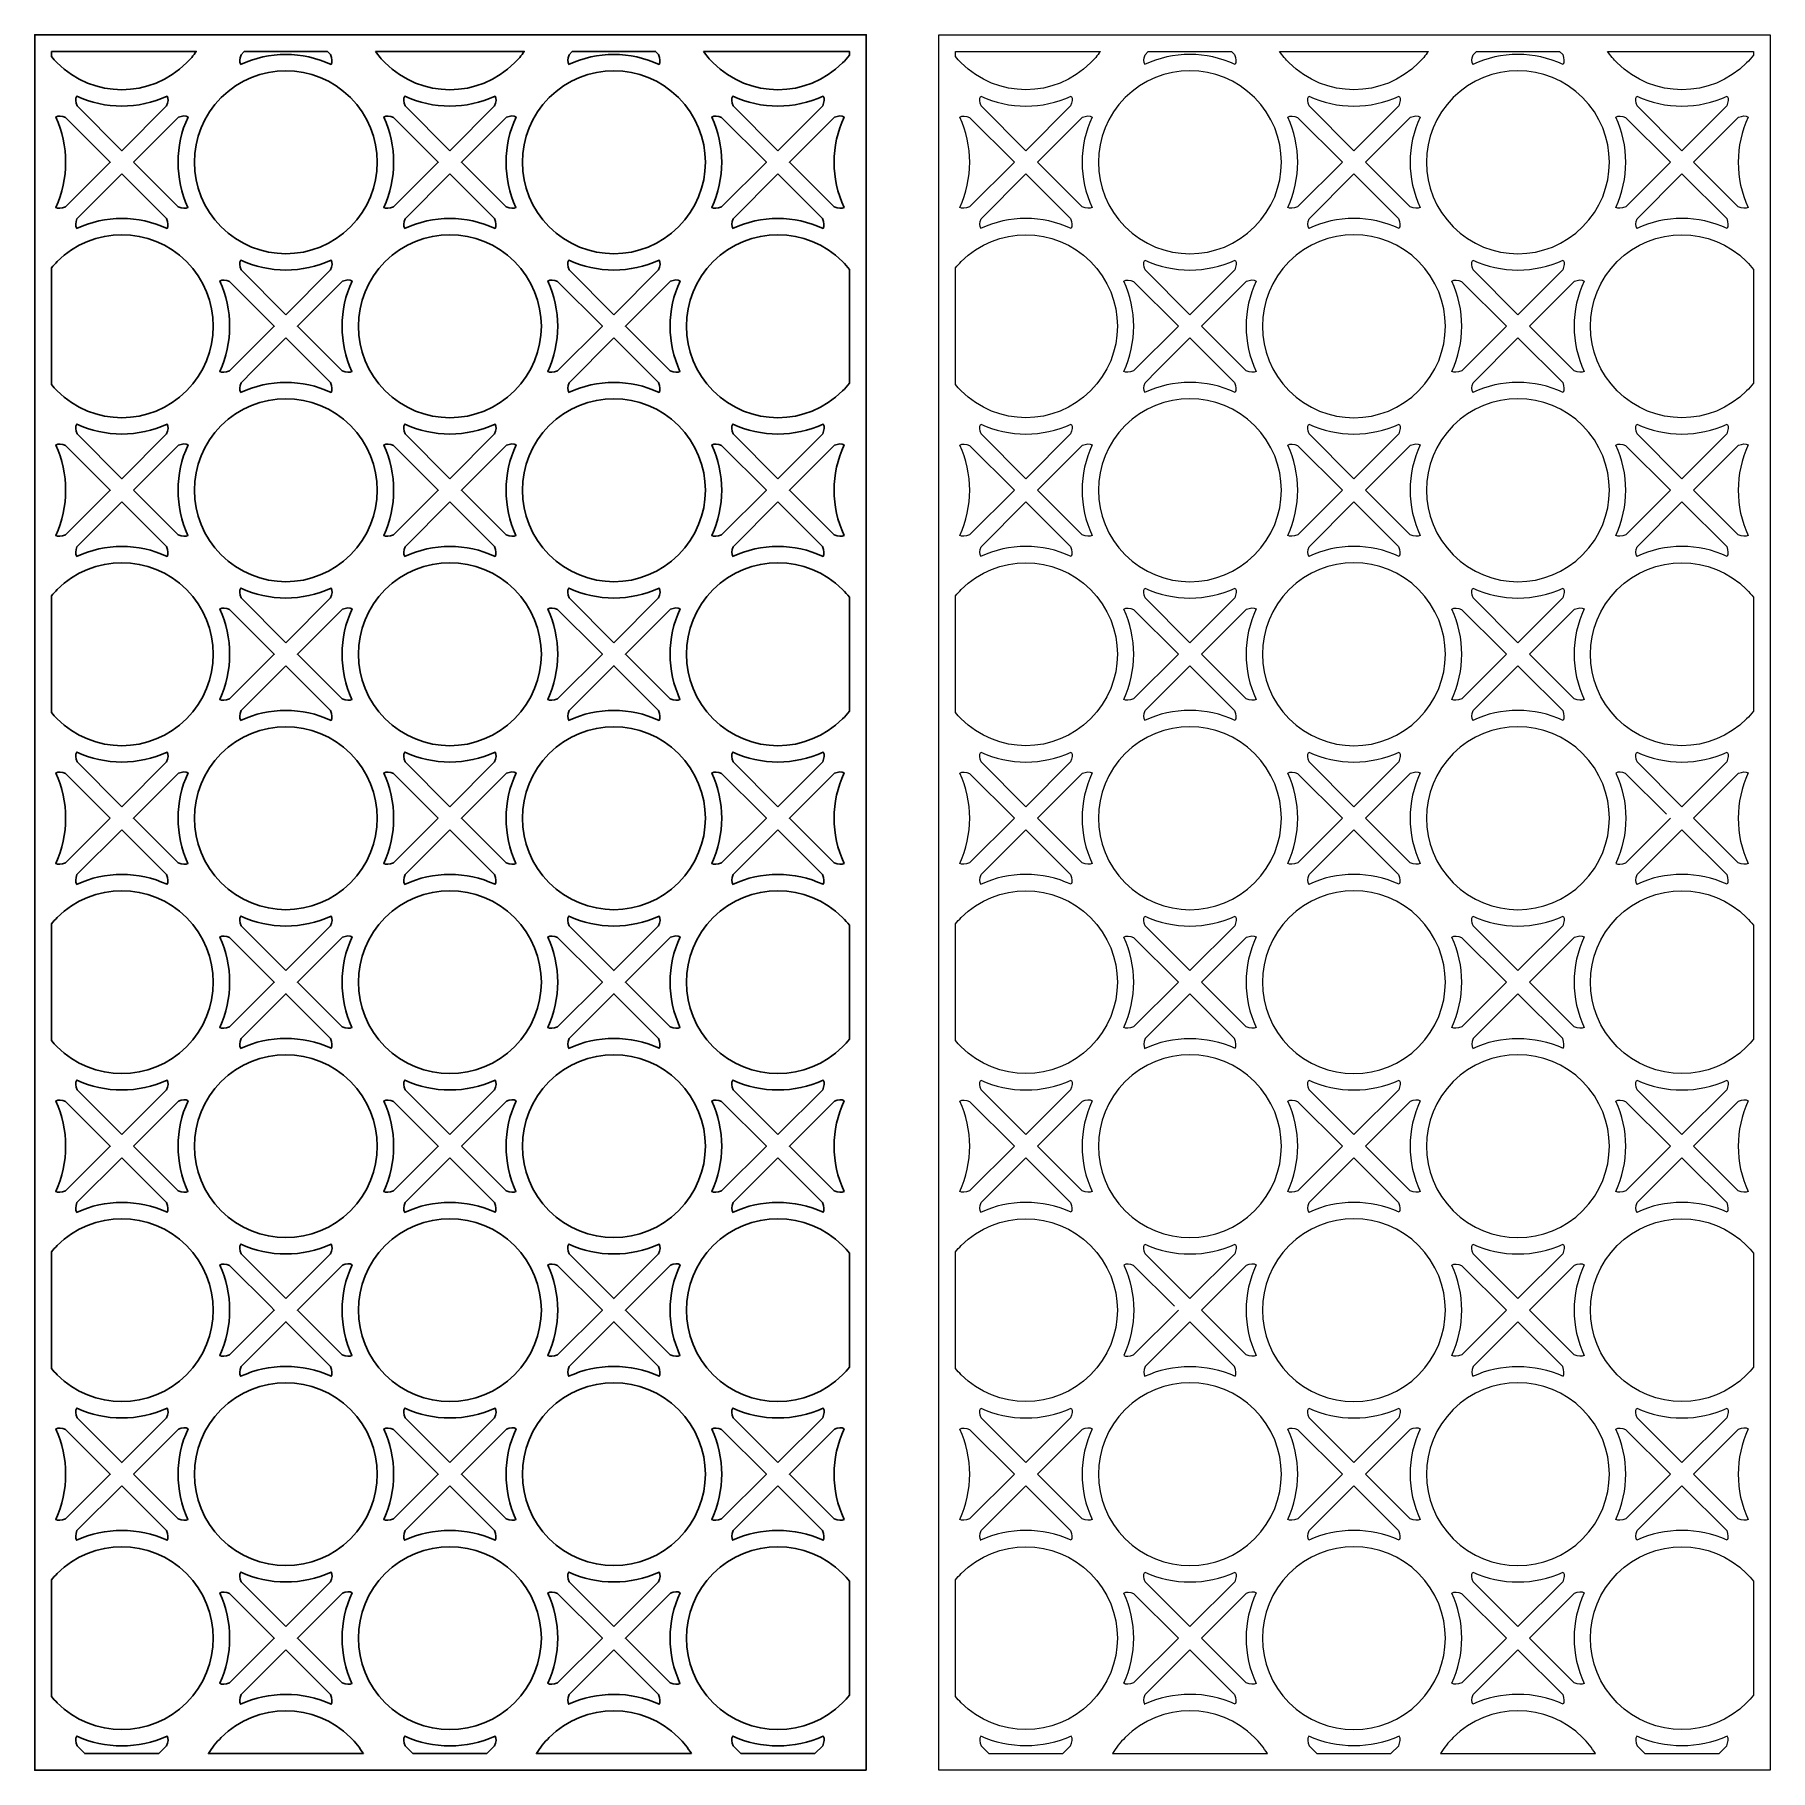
# Model space of a CAD drawing. Header units: centimetres. Extents: x 12 to 36.3, y -11.6 to 12.6.
import ezdxf

# ---------------------------------------------------------------- set-up
doc = ezdxf.new("R2010")
doc.units = ezdxf.units.CM
doc.header["$MEASUREMENT"] = 0
doc.layers.add('layer 1', color=7, linetype='Continuous')

msp = doc.modelspace()

# ---------------------------------------------------------------- linework, layer by layer
at = {"layer": 'layer 1', "color": 177}
for points, knots in [([(23.65585, -11.62244), (23.65585, -11.62244), (23.65585, -11.54039), (23.65585, -11.54039), (23.65585, -11.54039), (23.65585, -11.54039), (23.65585, -11.38865), (23.65585, -11.38865), (23.65585, -11.38865), (23.65585, -11.38865), (23.65585, 12.3984), (23.65585, 12.3984), (23.65585, 12.3984), (23.65585, 12.3984), (23.65585, 12.56195), (23.65585, 12.56195), (23.65585, 12.56195), (23.65585, 12.56195), (23.65585, 12.6322), (23.65585, 12.6322), (23.65585, 12.6322), (23.65585, 12.6322), (12.27114, 12.6322), (12.27114, 12.6322), (12.27114, 12.6322), (12.27114, 12.6322), (12.21181, 12.6322), (12.21181, 12.6322), (12.21181, 12.6322), (12.21181, 12.6322), (12.03734, 12.6322), (12.03734, 12.6322), (12.03734, 12.6322), (12.03734, 12.6322), (12.03734, -11.38865), (12.03734, -11.38865), (12.03734, -11.38865), (12.03734, -11.38865), (12.03734, -11.437), (12.03734, -11.437), (12.03734, -11.437), (12.03734, -11.437), (12.03734, -11.62244), (12.03734, -11.62244), (12.03734, -11.62244), (12.03734, -11.62244), (23.65585, -11.62244), (23.65585, -11.62244)], [0, 0, 0, 0, 0.07692308, 0.07692308, 0.07692308, 0.07692308, 0.15384615, 0.15384615, 0.15384615, 0.15384615, 0.23076923, 0.23076923, 0.23076923, 0.23076923, 0.30769231, 0.30769231, 0.30769231, 0.30769231, 0.38461538, 0.38461538, 0.38461538, 0.38461538, 0.46153846, 0.46153846, 0.46153846, 0.46153846, 0.53846154, 0.53846154, 0.53846154, 0.53846154, 0.61538462, 0.61538462, 0.61538462, 0.61538462, 0.69230769, 0.69230769, 0.69230769, 0.69230769, 0.76923077, 0.76923077, 0.76923077, 0.76923077, 0.84615385, 0.84615385, 0.84615385, 0.84615385, 1, 1, 1, 1]), ([(12.27114, 12.3984), (12.27114, 12.3984), (12.27114, 12.32566), (12.27114, 12.32566), (12.27114, 12.32566), (12.29628, 12.2954), (12.32296, 12.26599), (12.35133, 12.23761), (12.35133, 12.23761), (12.85027, 11.73865), (13.65959, 11.73865), (14.15857, 12.23761), (14.15857, 12.23761), (14.20917, 12.28822), (14.25455, 12.34206), (14.29489, 12.3984), (14.29489, 12.3984), (14.29489, 12.3984), (12.27114, 12.3984), (12.27114, 12.3984)], [0, 0, 0, 0, 0.16666667, 0.16666667, 0.16666667, 0.16666667, 0.33333333, 0.33333333, 0.33333333, 0.33333333, 0.5, 0.5, 0.5, 0.5, 0.66666667, 0.66666667, 0.66666667, 0.66666667, 1, 1, 1, 1]), ([(14.96537, 12.3984), (14.96537, 12.3984), (14.91979, 12.35282), (14.91979, 12.35282), (14.91979, 12.35282), (14.90124, 12.29477), (14.89597, 12.247), (14.91576, 12.21857), (14.91576, 12.21857), (14.91576, 12.21857), (14.91416, 12.21699), (14.91416, 12.21699), (14.91416, 12.21699), (15.31389, 12.40176), (15.77791, 12.40197), (16.17775, 12.2176), (16.17775, 12.2176), (16.19706, 12.24686), (16.19083, 12.29577), (16.17146, 12.35494), (16.17146, 12.35494), (16.17146, 12.35494), (16.128, 12.3984), (16.128, 12.3984), (16.128, 12.3984), (16.128, 12.3984), (14.96537, 12.3984), (14.96537, 12.3984)], [0, 0, 0, 0, 0.125, 0.125, 0.125, 0.125, 0.25, 0.25, 0.25, 0.25, 0.375, 0.375, 0.375, 0.375, 0.5, 0.5, 0.5, 0.5, 0.625, 0.625, 0.625, 0.625, 0.75, 0.75, 0.75, 0.75, 1, 1, 1, 1]), ([(16.79846, 12.3984), (16.8388, 12.34206), (16.88419, 12.28822), (16.9348, 12.23761), (16.9348, 12.23761), (17.43375, 11.73865), (18.24308, 11.73865), (18.74205, 12.23761), (18.74205, 12.23761), (18.79266, 12.28822), (18.83803, 12.34206), (18.87837, 12.3984), (18.87837, 12.3984), (18.87837, 12.3984), (16.79846, 12.3984), (16.79846, 12.3984)], [0, 0, 0, 0, 0.2, 0.2, 0.2, 0.2, 0.4, 0.4, 0.4, 0.4, 0.6, 0.6, 0.6, 0.6, 1, 1, 1, 1]), ([(19.54882, 12.3984), (19.54882, 12.3984), (19.50324, 12.35282), (19.50324, 12.35282), (19.50324, 12.35282), (19.48472, 12.29477), (19.47944, 12.247), (19.49922, 12.21857), (19.49922, 12.21857), (19.49922, 12.21857), (19.49763, 12.21699), (19.49763, 12.21699), (19.49763, 12.21699), (19.89737, 12.40176), (20.36136, 12.40197), (20.76123, 12.2176), (20.76123, 12.2176), (20.78052, 12.24686), (20.7743, 12.29577), (20.75494, 12.35494), (20.75494, 12.35494), (20.75494, 12.35494), (20.71148, 12.3984), (20.71148, 12.3984), (20.71148, 12.3984), (20.71148, 12.3984), (19.54882, 12.3984), (19.54882, 12.3984)], [0, 0, 0, 0, 0.125, 0.125, 0.125, 0.125, 0.25, 0.25, 0.25, 0.25, 0.375, 0.375, 0.375, 0.375, 0.5, 0.5, 0.5, 0.5, 0.625, 0.625, 0.625, 0.625, 0.75, 0.75, 0.75, 0.75, 1, 1, 1, 1]), ([(21.38191, 12.3984), (21.42225, 12.34206), (21.46763, 12.28822), (21.51824, 12.23761), (21.51824, 12.23761), (22.01723, 11.73865), (22.82654, 11.73865), (23.32551, 12.23761), (23.32551, 12.23761), (23.36013, 12.27223), (23.39224, 12.30838), (23.42205, 12.34578), (23.42205, 12.34578), (23.42205, 12.34578), (23.42205, 12.3984), (23.42205, 12.3984), (23.42205, 12.3984), (23.42205, 12.3984), (21.38191, 12.3984), (21.38191, 12.3984)], [0, 0, 0, 0, 0.16666667, 0.16666667, 0.16666667, 0.16666667, 0.33333333, 0.33333333, 0.33333333, 0.33333333, 0.5, 0.5, 0.5, 0.5, 0.66666667, 0.66666667, 0.66666667, 0.66666667, 1, 1, 1, 1]), ([(14.64304, 11.75314), (15.14202, 12.25211), (15.95135, 12.25211), (16.4503, 11.75314), (16.4503, 11.75314), (16.94928, 11.25418), (16.94928, 10.44486), (16.4503, 9.94588), (16.4503, 9.94588), (15.95135, 9.44692), (15.14202, 9.44692), (14.64304, 9.94588), (14.64304, 9.94588), (14.14408, 10.44486), (14.14408, 11.25418), (14.64304, 11.75314)], [0, 0, 0, 0, 0.2, 0.2, 0.2, 0.2, 0.4, 0.4, 0.4, 0.4, 0.6, 0.6, 0.6, 0.6, 1, 1, 1, 1]), ([(19.22651, 11.75314), (19.7255, 12.25211), (20.53482, 12.25211), (21.03378, 11.75314), (21.03378, 11.75314), (21.53273, 11.25418), (21.53273, 10.44486), (21.03378, 9.94588), (21.03378, 9.94588), (20.53482, 9.44692), (19.7255, 9.44692), (19.22651, 9.94588), (19.22651, 9.94588), (18.72756, 10.44486), (18.72756, 11.25418), (19.22651, 11.75314)], [0, 0, 0, 0, 0.2, 0.2, 0.2, 0.2, 0.4, 0.4, 0.4, 0.4, 0.6, 0.6, 0.6, 0.6, 1, 1, 1, 1]), ([(13.25495, 11.01101), (13.25495, 11.01101), (13.88023, 11.6363), (13.88023, 11.6363), (13.88023, 11.6363), (13.89929, 11.69043), (13.91221, 11.74156), (13.88617, 11.77322), (13.88617, 11.77322), (13.48672, 11.58899), (13.02306, 11.58897), (12.62361, 11.7732), (12.62361, 11.7732), (12.59768, 11.74156), (12.61042, 11.69056), (12.62947, 11.63649), (12.62947, 11.63649), (12.62947, 11.63649), (13.25494, 11.01101), (13.25494, 11.01101), (13.25494, 11.01101), (13.25494, 11.01101), (13.25495, 11.01101), (13.25495, 11.01101)], [0, 0, 0, 0, 0.14285714, 0.14285714, 0.14285714, 0.14285714, 0.28571429, 0.28571429, 0.28571429, 0.28571429, 0.42857143, 0.42857143, 0.42857143, 0.42857143, 0.57142857, 0.57142857, 0.57142857, 0.57142857, 0.71428571, 0.71428571, 0.71428571, 0.71428571, 1, 1, 1, 1]), ([(17.83841, 11.01101), (17.83841, 11.01101), (18.4637, 11.63632), (18.4637, 11.63632), (18.4637, 11.63632), (18.48278, 11.69046), (18.49568, 11.74156), (18.46964, 11.77322), (18.46964, 11.77322), (18.07018, 11.58899), (17.60653, 11.58897), (17.20708, 11.7732), (17.20708, 11.7732), (17.18113, 11.74156), (17.1939, 11.69056), (17.21294, 11.63649), (17.21294, 11.63649), (17.21294, 11.63649), (17.83841, 11.01101), (17.83841, 11.01101)], [0, 0, 0, 0, 0.16666667, 0.16666667, 0.16666667, 0.16666667, 0.33333333, 0.33333333, 0.33333333, 0.33333333, 0.5, 0.5, 0.5, 0.5, 0.66666667, 0.66666667, 0.66666667, 0.66666667, 1, 1, 1, 1]), ([(22.42189, 11.01101), (22.42189, 11.01101), (23.04721, 11.63633), (23.04721, 11.63633), (23.04721, 11.63633), (23.06624, 11.69046), (23.07917, 11.74156), (23.05313, 11.77322), (23.05313, 11.77322), (22.65366, 11.58899), (22.19, 11.58897), (21.79056, 11.7732), (21.79056, 11.7732), (21.76461, 11.74156), (21.77738, 11.69056), (21.7964, 11.63651), (21.7964, 11.63651), (21.7964, 11.63651), (22.42189, 11.01101), (22.42189, 11.01101)], [0, 0, 0, 0, 0.16666667, 0.16666667, 0.16666667, 0.16666667, 0.33333333, 0.33333333, 0.33333333, 0.33333333, 0.5, 0.5, 0.5, 0.5, 0.66666667, 0.66666667, 0.66666667, 0.66666667, 1, 1, 1, 1]), ([(12.46857, 10.22466), (12.46857, 10.22466), (13.09342, 10.8495), (13.09342, 10.8495), (13.09342, 10.8495), (13.09342, 10.8495), (12.46804, 11.47489), (12.46804, 11.47489), (12.46804, 11.47489), (12.41387, 11.49394), (12.36284, 11.5068), (12.33117, 11.48074), (12.33117, 11.48074), (12.51534, 11.08133), (12.51538, 10.61783), (12.33123, 10.21839), (12.33123, 10.21839), (12.36047, 10.19912), (12.40939, 10.20529), (12.46857, 10.22466)], [0, 0, 0, 0, 0.16666667, 0.16666667, 0.16666667, 0.16666667, 0.33333333, 0.33333333, 0.33333333, 0.33333333, 0.5, 0.5, 0.5, 0.5, 0.66666667, 0.66666667, 0.66666667, 0.66666667, 1, 1, 1, 1]), ([(13.41647, 10.8495), (13.41647, 10.8495), (14.04134, 10.2246), (14.04134, 10.2246), (14.04134, 10.2246), (14.10046, 10.20529), (14.1493, 10.19912), (14.17852, 10.21835), (14.17852, 10.21835), (13.99413, 10.61824), (13.99434, 11.08233), (14.17915, 11.48205), (14.17915, 11.48205), (14.14842, 11.50854), (14.0987, 11.49702), (14.04561, 11.47865), (14.04561, 11.47865), (14.04561, 11.47865), (13.41647, 10.8495), (13.41647, 10.8495)], [0, 0, 0, 0, 0.16666667, 0.16666667, 0.16666667, 0.16666667, 0.33333333, 0.33333333, 0.33333333, 0.33333333, 0.5, 0.5, 0.5, 0.5, 0.66666667, 0.66666667, 0.66666667, 0.66666667, 1, 1, 1, 1]), ([(17.05206, 10.22466), (17.05206, 10.22466), (17.6769, 10.8495), (17.6769, 10.8495), (17.6769, 10.8495), (17.6769, 10.8495), (17.05151, 11.47489), (17.05151, 11.47489), (17.05151, 11.47489), (16.99735, 11.49394), (16.94631, 11.5068), (16.91465, 11.48074), (16.91465, 11.48074), (17.09882, 11.08133), (17.09886, 10.61783), (16.91469, 10.21839), (16.91469, 10.21839), (16.94393, 10.19912), (16.99286, 10.20529), (17.05206, 10.22466)], [0, 0, 0, 0, 0.16666667, 0.16666667, 0.16666667, 0.16666667, 0.33333333, 0.33333333, 0.33333333, 0.33333333, 0.5, 0.5, 0.5, 0.5, 0.66666667, 0.66666667, 0.66666667, 0.66666667, 1, 1, 1, 1]), ([(18.62906, 11.47865), (18.62906, 11.47865), (17.99992, 10.8495), (17.99992, 10.8495), (17.99992, 10.8495), (17.99992, 10.8495), (18.62482, 10.2246), (18.62482, 10.2246), (18.62482, 10.2246), (18.68392, 10.20529), (18.73277, 10.19912), (18.76201, 10.21835), (18.76201, 10.21835), (18.57759, 10.61824), (18.57782, 11.08233), (18.76262, 11.48205), (18.76262, 11.48205), (18.73189, 11.50854), (18.68215, 11.49702), (18.62906, 11.47865)], [0, 0, 0, 0, 0.16666667, 0.16666667, 0.16666667, 0.16666667, 0.33333333, 0.33333333, 0.33333333, 0.33333333, 0.5, 0.5, 0.5, 0.5, 0.66666667, 0.66666667, 0.66666667, 0.66666667, 1, 1, 1, 1]), ([(21.63555, 10.22468), (21.63555, 10.22468), (22.26037, 10.84948), (22.26037, 10.84948), (22.26037, 10.84948), (22.26037, 10.84948), (21.63499, 11.47489), (21.63499, 11.47489), (21.63499, 11.47489), (21.5808, 11.49394), (21.52979, 11.5068), (21.4981, 11.48074), (21.4981, 11.48074), (21.68227, 11.08133), (21.68231, 10.61783), (21.49817, 10.21839), (21.49817, 10.21839), (21.5274, 10.1991), (21.57637, 10.20529), (21.63555, 10.22468)], [0, 0, 0, 0, 0.16666667, 0.16666667, 0.16666667, 0.16666667, 0.33333333, 0.33333333, 0.33333333, 0.33333333, 0.5, 0.5, 0.5, 0.5, 0.66666667, 0.66666667, 0.66666667, 0.66666667, 1, 1, 1, 1]), ([(23.21254, 11.47865), (23.21254, 11.47865), (22.5834, 10.8495), (22.5834, 10.8495), (22.5834, 10.8495), (22.5834, 10.8495), (23.20828, 10.22461), (23.20828, 10.22461), (23.20828, 10.22461), (23.26737, 10.20529), (23.31625, 10.19912), (23.34545, 10.21835), (23.34545, 10.21835), (23.16106, 10.61824), (23.16129, 11.08233), (23.34611, 11.48205), (23.34611, 11.48205), (23.31537, 11.50854), (23.26563, 11.49702), (23.21254, 11.47865)], [0, 0, 0, 0, 0.16666667, 0.16666667, 0.16666667, 0.16666667, 0.33333333, 0.33333333, 0.33333333, 0.33333333, 0.5, 0.5, 0.5, 0.5, 0.66666667, 0.66666667, 0.66666667, 0.66666667, 1, 1, 1, 1]), ([(13.25494, 10.68799), (13.25494, 10.68799), (12.62804, 10.0611), (12.62804, 10.0611), (12.62804, 10.0611), (12.60952, 10.00304), (12.60424, 9.95525), (12.624, 9.92685), (12.624, 9.92685), (12.624, 9.92685), (12.62243, 9.92527), (12.62243, 9.92527), (12.62243, 9.92527), (13.02216, 10.11003), (13.48617, 10.11021), (13.88603, 9.92587), (13.88603, 9.92587), (13.90531, 9.95511), (13.89908, 10.00401), (13.87974, 10.06321), (13.87974, 10.06321), (13.87974, 10.06321), (13.25494, 10.68799), (13.25494, 10.68799)], [0, 0, 0, 0, 0.14285714, 0.14285714, 0.14285714, 0.14285714, 0.28571429, 0.28571429, 0.28571429, 0.28571429, 0.42857143, 0.42857143, 0.42857143, 0.42857143, 0.57142857, 0.57142857, 0.57142857, 0.57142857, 0.71428571, 0.71428571, 0.71428571, 0.71428571, 1, 1, 1, 1]), ([(17.83841, 10.68799), (17.83841, 10.68799), (17.21151, 10.0611), (17.21151, 10.0611), (17.21151, 10.0611), (17.19299, 10.00304), (17.18772, 9.95525), (17.20748, 9.92685), (17.20748, 9.92685), (17.20748, 9.92685), (17.2059, 9.92527), (17.2059, 9.92527), (17.2059, 9.92527), (17.60562, 10.11003), (18.06963, 10.11021), (18.4695, 9.92587), (18.4695, 9.92587), (18.48879, 9.95511), (18.48257, 10.00401), (18.4632, 10.06321), (18.4632, 10.06321), (18.4632, 10.06321), (17.83841, 10.68799), (17.83841, 10.68799)], [0, 0, 0, 0, 0.14285714, 0.14285714, 0.14285714, 0.14285714, 0.28571429, 0.28571429, 0.28571429, 0.28571429, 0.42857143, 0.42857143, 0.42857143, 0.42857143, 0.57142857, 0.57142857, 0.57142857, 0.57142857, 0.71428571, 0.71428571, 0.71428571, 0.71428571, 1, 1, 1, 1]), ([(22.42189, 10.68799), (22.42189, 10.68799), (21.79498, 10.0611), (21.79498, 10.0611), (21.79498, 10.0611), (21.77644, 10.00304), (21.77117, 9.95525), (21.79096, 9.92685), (21.79096, 9.92685), (21.79096, 9.92685), (21.78938, 9.92527), (21.78938, 9.92527), (21.78938, 9.92527), (22.1891, 10.11003), (22.65312, 10.11021), (23.05298, 9.92587), (23.05298, 9.92587), (23.07226, 9.95511), (23.06603, 10.00401), (23.04666, 10.06321), (23.04666, 10.06321), (23.04666, 10.06321), (22.42189, 10.68799), (22.42189, 10.68799)], [0, 0, 0, 0, 0.14285714, 0.14285714, 0.14285714, 0.14285714, 0.28571429, 0.28571429, 0.28571429, 0.28571429, 0.42857143, 0.42857143, 0.42857143, 0.42857143, 0.57142857, 0.57142857, 0.57142857, 0.57142857, 0.71428571, 0.71428571, 0.71428571, 0.71428571, 1, 1, 1, 1]), ([(12.27114, 7.74221), (12.29628, 7.71195), (12.32296, 7.68253), (12.35133, 7.65416), (12.35133, 7.65416), (12.85027, 7.15518), (13.65959, 7.15518), (14.15857, 7.65416), (14.15857, 7.65416), (14.65753, 8.15312), (14.65753, 8.96244), (14.15857, 9.46142), (14.15857, 9.46142), (13.65959, 9.96038), (12.85027, 9.96038), (12.35133, 9.46142), (12.35133, 9.46142), (12.32296, 9.43304), (12.29628, 9.40362), (12.27114, 9.37336), (12.27114, 9.37336), (12.27114, 9.37336), (12.27114, 7.74221), (12.27114, 7.74221)], [0, 0, 0, 0, 0.14285714, 0.14285714, 0.14285714, 0.14285714, 0.28571429, 0.28571429, 0.28571429, 0.28571429, 0.42857143, 0.42857143, 0.42857143, 0.42857143, 0.57142857, 0.57142857, 0.57142857, 0.57142857, 0.71428571, 0.71428571, 0.71428571, 0.71428571, 1, 1, 1, 1]), ([(16.9348, 9.46142), (17.43375, 9.96038), (18.24308, 9.96038), (18.74205, 9.46142), (18.74205, 9.46142), (19.24101, 8.96244), (19.24101, 8.15312), (18.74205, 7.65416), (18.74205, 7.65416), (18.24308, 7.15518), (17.43375, 7.15518), (16.9348, 7.65416), (16.9348, 7.65416), (16.4358, 8.15312), (16.4358, 8.96244), (16.9348, 9.46142)], [0, 0, 0, 0, 0.2, 0.2, 0.2, 0.2, 0.4, 0.4, 0.4, 0.4, 0.6, 0.6, 0.6, 0.6, 1, 1, 1, 1]), ([(23.42205, 9.35325), (23.39224, 9.39064), (23.36013, 9.4268), (23.32551, 9.46142), (23.32551, 9.46142), (22.82654, 9.96038), (22.01723, 9.96038), (21.51824, 9.46142), (21.51824, 9.46142), (21.01929, 8.96244), (21.01929, 8.15312), (21.51824, 7.65416), (21.51824, 7.65416), (22.01723, 7.15518), (22.82654, 7.15518), (23.32551, 7.65416), (23.32551, 7.65416), (23.36013, 7.68878), (23.39224, 7.72492), (23.42205, 7.76232), (23.42205, 7.76232), (23.42205, 7.76232), (23.42205, 9.35325), (23.42205, 9.35325)], [0, 0, 0, 0, 0.14285714, 0.14285714, 0.14285714, 0.14285714, 0.28571429, 0.28571429, 0.28571429, 0.28571429, 0.42857143, 0.42857143, 0.42857143, 0.42857143, 0.57142857, 0.57142857, 0.57142857, 0.57142857, 0.71428571, 0.71428571, 0.71428571, 0.71428571, 1, 1, 1, 1]), ([(15.54668, 8.71927), (15.54668, 8.71927), (16.17196, 9.34457), (16.17196, 9.34457), (16.17196, 9.34457), (16.19104, 9.39872), (16.20396, 9.44981), (16.17791, 9.4815), (16.17791, 9.4815), (15.77845, 9.29724), (15.31481, 9.29724), (14.91536, 9.48146), (14.91536, 9.48146), (14.88941, 9.44981), (14.90218, 9.39882), (14.92119, 9.34475), (14.92119, 9.34475), (14.92119, 9.34475), (15.54668, 8.71927), (15.54668, 8.71927)], [0, 0, 0, 0, 0.16666667, 0.16666667, 0.16666667, 0.16666667, 0.33333333, 0.33333333, 0.33333333, 0.33333333, 0.5, 0.5, 0.5, 0.5, 0.66666667, 0.66666667, 0.66666667, 0.66666667, 1, 1, 1, 1]), ([(20.13016, 8.71927), (20.13016, 8.71927), (20.75544, 9.34457), (20.75544, 9.34457), (20.75544, 9.34457), (20.77452, 9.39872), (20.78741, 9.44981), (20.76138, 9.4815), (20.76138, 9.4815), (20.36193, 9.29724), (19.89826, 9.29724), (19.49884, 9.48146), (19.49884, 9.48146), (19.47288, 9.44981), (19.48562, 9.39882), (19.50467, 9.34475), (19.50467, 9.34475), (19.50467, 9.34475), (20.13016, 8.71927), (20.13016, 8.71927)], [0, 0, 0, 0, 0.16666667, 0.16666667, 0.16666667, 0.16666667, 0.33333333, 0.33333333, 0.33333333, 0.33333333, 0.5, 0.5, 0.5, 0.5, 0.66666667, 0.66666667, 0.66666667, 0.66666667, 1, 1, 1, 1]), ([(16.33734, 9.18691), (16.33734, 9.18691), (15.70819, 8.55778), (15.70819, 8.55778), (15.70819, 8.55778), (15.70819, 8.55778), (15.70819, 8.55775), (15.70819, 8.55775), (15.70819, 8.55775), (15.70819, 8.55775), (16.33306, 7.93289), (16.33306, 7.93289), (16.33306, 7.93289), (16.39217, 7.91357), (16.44104, 7.90739), (16.47026, 7.92662), (16.47026, 7.92662), (16.28586, 8.32651), (16.28609, 8.79058), (16.47089, 9.19031), (16.47089, 9.19031), (16.44017, 9.21679), (16.39041, 9.20529), (16.33734, 9.18691)], [0, 0, 0, 0, 0.14285714, 0.14285714, 0.14285714, 0.14285714, 0.28571429, 0.28571429, 0.28571429, 0.28571429, 0.42857143, 0.42857143, 0.42857143, 0.42857143, 0.57142857, 0.57142857, 0.57142857, 0.57142857, 0.71428571, 0.71428571, 0.71428571, 0.71428571, 1, 1, 1, 1]), ([(20.92081, 9.18691), (20.92081, 9.18691), (20.29167, 8.55778), (20.29167, 8.55778), (20.29167, 8.55778), (20.29167, 8.55778), (20.91658, 7.93287), (20.91658, 7.93287), (20.91658, 7.93287), (20.97565, 7.91357), (21.0245, 7.90742), (21.05373, 7.92662), (21.05373, 7.92662), (20.86934, 8.32651), (20.86954, 8.79058), (21.05435, 9.19031), (21.05435, 9.19031), (21.02363, 9.21679), (20.9739, 9.20529), (20.92081, 9.18691)], [0, 0, 0, 0, 0.16666667, 0.16666667, 0.16666667, 0.16666667, 0.33333333, 0.33333333, 0.33333333, 0.33333333, 0.5, 0.5, 0.5, 0.5, 0.66666667, 0.66666667, 0.66666667, 0.66666667, 1, 1, 1, 1]), ([(14.76037, 7.93295), (14.76037, 7.93295), (15.38518, 8.55775), (15.38518, 8.55775), (15.38518, 8.55775), (15.38518, 8.55775), (14.75979, 9.18316), (14.75979, 9.18316), (14.75979, 9.18316), (14.7056, 9.20222), (14.65457, 9.21507), (14.6229, 9.18901), (14.6229, 9.18901), (14.80706, 8.78959), (14.80711, 8.32609), (14.62296, 7.92666), (14.62296, 7.92666), (14.65222, 7.90735), (14.70115, 7.91357), (14.76037, 7.93295)], [0, 0, 0, 0, 0.16666667, 0.16666667, 0.16666667, 0.16666667, 0.33333333, 0.33333333, 0.33333333, 0.33333333, 0.5, 0.5, 0.5, 0.5, 0.66666667, 0.66666667, 0.66666667, 0.66666667, 1, 1, 1, 1]), ([(19.34385, 7.93295), (19.34385, 7.93295), (19.96865, 8.55775), (19.96865, 8.55775), (19.96865, 8.55775), (19.96865, 8.55775), (19.34324, 9.18316), (19.34324, 9.18316), (19.34324, 9.18316), (19.28907, 9.20222), (19.23804, 9.21507), (19.20637, 9.18901), (19.20637, 9.18901), (19.39055, 8.78959), (19.39058, 8.32609), (19.20645, 7.92666), (19.20645, 7.92666), (19.23567, 7.90735), (19.28464, 7.91357), (19.34385, 7.93295)], [0, 0, 0, 0, 0.16666667, 0.16666667, 0.16666667, 0.16666667, 0.33333333, 0.33333333, 0.33333333, 0.33333333, 0.5, 0.5, 0.5, 0.5, 0.66666667, 0.66666667, 0.66666667, 0.66666667, 1, 1, 1, 1]), ([(15.54668, 8.39626), (15.54668, 8.39626), (15.08911, 7.9387), (15.08911, 7.9387), (15.08911, 7.9387), (15.08911, 7.9387), (14.91979, 7.76934), (14.91979, 7.76934), (14.91979, 7.76934), (14.90124, 7.7113), (14.89597, 7.66351), (14.91576, 7.63511), (14.91576, 7.63511), (14.91576, 7.63511), (14.91416, 7.63352), (14.91416, 7.63352), (14.91416, 7.63352), (15.31389, 7.81829), (15.77791, 7.81849), (16.17775, 7.63413), (16.17775, 7.63413), (16.19706, 7.66338), (16.19083, 7.71229), (16.17146, 7.77147), (16.17146, 7.77147), (16.17146, 7.77147), (15.54668, 8.39626), (15.54668, 8.39626)], [0, 0, 0, 0, 0.125, 0.125, 0.125, 0.125, 0.25, 0.25, 0.25, 0.25, 0.375, 0.375, 0.375, 0.375, 0.5, 0.5, 0.5, 0.5, 0.625, 0.625, 0.625, 0.625, 0.75, 0.75, 0.75, 0.75, 1, 1, 1, 1]), ([(20.13016, 8.39626), (20.13016, 8.39626), (19.50324, 7.76934), (19.50324, 7.76934), (19.50324, 7.76934), (19.48472, 7.7113), (19.47944, 7.66351), (19.49922, 7.63511), (19.49922, 7.63511), (19.49922, 7.63511), (19.49763, 7.63352), (19.49763, 7.63352), (19.49763, 7.63352), (19.89737, 7.81829), (20.36136, 7.81849), (20.76123, 7.63413), (20.76123, 7.63413), (20.78052, 7.66338), (20.7743, 7.71229), (20.75494, 7.77147), (20.75494, 7.77147), (20.75494, 7.77147), (20.13016, 8.39626), (20.13016, 8.39626)], [0, 0, 0, 0, 0.14285714, 0.14285714, 0.14285714, 0.14285714, 0.28571429, 0.28571429, 0.28571429, 0.28571429, 0.42857143, 0.42857143, 0.42857143, 0.42857143, 0.57142857, 0.57142857, 0.57142857, 0.57142857, 0.71428571, 0.71428571, 0.71428571, 0.71428571, 1, 1, 1, 1]), ([(14.64304, 7.16967), (15.14202, 7.66864), (15.95135, 7.66864), (16.4503, 7.16967), (16.4503, 7.16967), (16.94928, 6.6707), (16.94928, 5.86139), (16.4503, 5.36241), (16.4503, 5.36241), (15.95135, 4.86345), (15.14202, 4.86345), (14.64304, 5.36241), (14.64304, 5.36241), (14.14408, 5.86139), (14.14408, 6.6707), (14.64304, 7.16967)], [0, 0, 0, 0, 0.2, 0.2, 0.2, 0.2, 0.4, 0.4, 0.4, 0.4, 0.6, 0.6, 0.6, 0.6, 1, 1, 1, 1]), ([(19.22651, 7.16967), (19.7255, 7.66864), (20.53482, 7.66864), (21.03378, 7.16967), (21.03378, 7.16967), (21.53273, 6.6707), (21.53273, 5.86139), (21.03378, 5.36241), (21.03378, 5.36241), (20.53482, 4.86345), (19.7255, 4.86345), (19.22651, 5.36241), (19.22651, 5.36241), (18.72756, 5.86139), (18.72756, 6.6707), (19.22651, 7.16967)], [0, 0, 0, 0, 0.2, 0.2, 0.2, 0.2, 0.4, 0.4, 0.4, 0.4, 0.6, 0.6, 0.6, 0.6, 1, 1, 1, 1]), ([(13.25495, 6.42753), (13.25495, 6.42753), (13.88023, 7.05282), (13.88023, 7.05282), (13.88023, 7.05282), (13.89929, 7.10699), (13.91221, 7.15808), (13.88617, 7.18977), (13.88617, 7.18977), (13.48672, 7.00552), (13.02306, 7.0055), (12.62361, 7.18972), (12.62361, 7.18972), (12.59768, 7.15808), (12.61042, 7.10707), (12.62949, 7.05299), (12.62949, 7.05299), (12.62949, 7.05299), (13.25494, 6.42753), (13.25494, 6.42753), (13.25494, 6.42753), (13.25494, 6.42753), (13.25495, 6.42753), (13.25495, 6.42753)], [0, 0, 0, 0, 0.14285714, 0.14285714, 0.14285714, 0.14285714, 0.28571429, 0.28571429, 0.28571429, 0.28571429, 0.42857143, 0.42857143, 0.42857143, 0.42857143, 0.57142857, 0.57142857, 0.57142857, 0.57142857, 0.71428571, 0.71428571, 0.71428571, 0.71428571, 1, 1, 1, 1]), ([(17.83841, 6.42753), (17.83841, 6.42753), (18.4637, 7.05284), (18.4637, 7.05284), (18.4637, 7.05284), (18.48278, 7.10701), (18.49568, 7.15808), (18.46964, 7.18977), (18.46964, 7.18977), (18.07018, 7.00552), (17.60653, 7.0055), (17.20708, 7.18972), (17.20708, 7.18972), (17.18113, 7.15808), (17.1939, 7.10707), (17.21296, 7.05299), (17.21296, 7.05299), (17.21296, 7.05299), (17.83841, 6.42753), (17.83841, 6.42753)], [0, 0, 0, 0, 0.16666667, 0.16666667, 0.16666667, 0.16666667, 0.33333333, 0.33333333, 0.33333333, 0.33333333, 0.5, 0.5, 0.5, 0.5, 0.66666667, 0.66666667, 0.66666667, 0.66666667, 1, 1, 1, 1]), ([(22.42189, 6.42753), (22.42189, 6.42753), (23.04721, 7.05286), (23.04721, 7.05286), (23.04721, 7.05286), (23.06624, 7.10701), (23.07917, 7.15808), (23.05313, 7.18977), (23.05313, 7.18977), (22.65366, 7.00552), (22.19, 7.0055), (21.79056, 7.18972), (21.79056, 7.18972), (21.76461, 7.15808), (21.77738, 7.10709), (21.7964, 7.05302), (21.7964, 7.05302), (21.7964, 7.05302), (22.42189, 6.42753), (22.42189, 6.42753)], [0, 0, 0, 0, 0.16666667, 0.16666667, 0.16666667, 0.16666667, 0.33333333, 0.33333333, 0.33333333, 0.33333333, 0.5, 0.5, 0.5, 0.5, 0.66666667, 0.66666667, 0.66666667, 0.66666667, 1, 1, 1, 1]), ([(12.46862, 5.64122), (12.46862, 5.64122), (13.09342, 6.26602), (13.09342, 6.26602), (13.09342, 6.26602), (13.09342, 6.26602), (12.46804, 6.89141), (12.46804, 6.89141), (12.46804, 6.89141), (12.41387, 6.91047), (12.36284, 6.92334), (12.33117, 6.89729), (12.33117, 6.89729), (12.51534, 6.49786), (12.51538, 6.03436), (12.33123, 5.63494), (12.33123, 5.63494), (12.36047, 5.61563), (12.40944, 5.62182), (12.46862, 5.64122)], [0, 0, 0, 0, 0.16666667, 0.16666667, 0.16666667, 0.16666667, 0.33333333, 0.33333333, 0.33333333, 0.33333333, 0.5, 0.5, 0.5, 0.5, 0.66666667, 0.66666667, 0.66666667, 0.66666667, 1, 1, 1, 1]), ([(13.41645, 6.26602), (13.41645, 6.26602), (14.04134, 5.64113), (14.04134, 5.64113), (14.04134, 5.64113), (14.10046, 5.62182), (14.1493, 5.61567), (14.17852, 5.6349), (14.17852, 5.6349), (13.99413, 6.03477), (13.99434, 6.49886), (14.17915, 6.89857), (14.17915, 6.89857), (14.14842, 6.92508), (14.0987, 6.91355), (14.04561, 6.89516), (14.04561, 6.89516), (14.04561, 6.89516), (13.41645, 6.26602), (13.41645, 6.26602)], [0, 0, 0, 0, 0.16666667, 0.16666667, 0.16666667, 0.16666667, 0.33333333, 0.33333333, 0.33333333, 0.33333333, 0.5, 0.5, 0.5, 0.5, 0.66666667, 0.66666667, 0.66666667, 0.66666667, 1, 1, 1, 1]), ([(17.05209, 5.64122), (17.05209, 5.64122), (17.6769, 6.26602), (17.6769, 6.26602), (17.6769, 6.26602), (17.6769, 6.26602), (17.05151, 6.89141), (17.05151, 6.89141), (17.05151, 6.89141), (16.99735, 6.91047), (16.94631, 6.92334), (16.91465, 6.89729), (16.91465, 6.89729), (17.09882, 6.49786), (17.09886, 6.03436), (16.91469, 5.63494), (16.91469, 5.63494), (16.94393, 5.61563), (16.99291, 5.62182), (17.05209, 5.64122)], [0, 0, 0, 0, 0.16666667, 0.16666667, 0.16666667, 0.16666667, 0.33333333, 0.33333333, 0.33333333, 0.33333333, 0.5, 0.5, 0.5, 0.5, 0.66666667, 0.66666667, 0.66666667, 0.66666667, 1, 1, 1, 1]), ([(18.62906, 6.89516), (18.62906, 6.89516), (17.99992, 6.26602), (17.99992, 6.26602), (17.99992, 6.26602), (17.99992, 6.26602), (18.62482, 5.64113), (18.62482, 5.64113), (18.62482, 5.64113), (18.68392, 5.62182), (18.73277, 5.61567), (18.76201, 5.6349), (18.76201, 5.6349), (18.57759, 6.03477), (18.57782, 6.49886), (18.76262, 6.89857), (18.76262, 6.89857), (18.73189, 6.92508), (18.68215, 6.91355), (18.62906, 6.89516)], [0, 0, 0, 0, 0.16666667, 0.16666667, 0.16666667, 0.16666667, 0.33333333, 0.33333333, 0.33333333, 0.33333333, 0.5, 0.5, 0.5, 0.5, 0.66666667, 0.66666667, 0.66666667, 0.66666667, 1, 1, 1, 1]), ([(21.63557, 5.64122), (21.63557, 5.64122), (22.26037, 6.26602), (22.26037, 6.26602), (22.26037, 6.26602), (22.26037, 6.26602), (21.63499, 6.89141), (21.63499, 6.89141), (21.63499, 6.89141), (21.5808, 6.91047), (21.52979, 6.92334), (21.4981, 6.89729), (21.4981, 6.89729), (21.68227, 6.49786), (21.68231, 6.03436), (21.49817, 5.63494), (21.49817, 5.63494), (21.52743, 5.61563), (21.57637, 5.62182), (21.63557, 5.64122)], [0, 0, 0, 0, 0.16666667, 0.16666667, 0.16666667, 0.16666667, 0.33333333, 0.33333333, 0.33333333, 0.33333333, 0.5, 0.5, 0.5, 0.5, 0.66666667, 0.66666667, 0.66666667, 0.66666667, 1, 1, 1, 1]), ([(23.21254, 6.89516), (23.21254, 6.89516), (22.5834, 6.26602), (22.5834, 6.26602), (22.5834, 6.26602), (22.5834, 6.26602), (23.20829, 5.64113), (23.20829, 5.64113), (23.20829, 5.64113), (23.26739, 5.62182), (23.31625, 5.61565), (23.34545, 5.6349), (23.34545, 5.6349), (23.16106, 6.03477), (23.16129, 6.49886), (23.34611, 6.89857), (23.34611, 6.89857), (23.31537, 6.92508), (23.26563, 6.91355), (23.21254, 6.89516)], [0, 0, 0, 0, 0.16666667, 0.16666667, 0.16666667, 0.16666667, 0.33333333, 0.33333333, 0.33333333, 0.33333333, 0.5, 0.5, 0.5, 0.5, 0.66666667, 0.66666667, 0.66666667, 0.66666667, 1, 1, 1, 1]), ([(13.25494, 6.10452), (13.25494, 6.10452), (12.62804, 5.47762), (12.62804, 5.47762), (12.62804, 5.47762), (12.60952, 5.41957), (12.60424, 5.37177), (12.624, 5.34337), (12.624, 5.34337), (12.624, 5.34337), (12.62243, 5.34179), (12.62243, 5.34179), (12.62243, 5.34179), (13.02216, 5.52656), (13.48617, 5.52677), (13.88603, 5.3424), (13.88603, 5.3424), (13.90531, 5.37162), (13.89908, 5.42057), (13.87974, 5.47974), (13.87974, 5.47974), (13.87974, 5.47974), (13.25494, 6.10452), (13.25494, 6.10452)], [0, 0, 0, 0, 0.14285714, 0.14285714, 0.14285714, 0.14285714, 0.28571429, 0.28571429, 0.28571429, 0.28571429, 0.42857143, 0.42857143, 0.42857143, 0.42857143, 0.57142857, 0.57142857, 0.57142857, 0.57142857, 0.71428571, 0.71428571, 0.71428571, 0.71428571, 1, 1, 1, 1]), ([(17.83841, 6.10452), (17.83841, 6.10452), (17.21151, 5.47762), (17.21151, 5.47762), (17.21151, 5.47762), (17.19299, 5.41957), (17.18772, 5.37177), (17.20748, 5.34337), (17.20748, 5.34337), (17.20748, 5.34337), (17.2059, 5.34179), (17.2059, 5.34179), (17.2059, 5.34179), (17.60562, 5.52656), (18.06963, 5.52677), (18.4695, 5.3424), (18.4695, 5.3424), (18.48879, 5.37162), (18.48257, 5.42057), (18.4632, 5.47974), (18.4632, 5.47974), (18.4632, 5.47974), (17.83841, 6.10452), (17.83841, 6.10452)], [0, 0, 0, 0, 0.14285714, 0.14285714, 0.14285714, 0.14285714, 0.28571429, 0.28571429, 0.28571429, 0.28571429, 0.42857143, 0.42857143, 0.42857143, 0.42857143, 0.57142857, 0.57142857, 0.57142857, 0.57142857, 0.71428571, 0.71428571, 0.71428571, 0.71428571, 1, 1, 1, 1]), ([(22.42189, 6.10452), (22.42189, 6.10452), (21.79498, 5.47762), (21.79498, 5.47762), (21.79498, 5.47762), (21.77644, 5.41957), (21.77117, 5.37177), (21.79096, 5.34337), (21.79096, 5.34337), (21.79096, 5.34337), (21.78938, 5.34179), (21.78938, 5.34179), (21.78938, 5.34179), (22.1891, 5.52656), (22.65312, 5.52677), (23.05298, 5.3424), (23.05298, 5.3424), (23.07226, 5.37162), (23.06603, 5.42057), (23.04666, 5.47974), (23.04666, 5.47974), (23.04666, 5.47974), (22.42189, 6.10452), (22.42189, 6.10452)], [0, 0, 0, 0, 0.14285714, 0.14285714, 0.14285714, 0.14285714, 0.28571429, 0.28571429, 0.28571429, 0.28571429, 0.42857143, 0.42857143, 0.42857143, 0.42857143, 0.57142857, 0.57142857, 0.57142857, 0.57142857, 0.71428571, 0.71428571, 0.71428571, 0.71428571, 1, 1, 1, 1]), ([(12.27114, 3.15873), (12.29628, 3.12847), (12.32296, 3.09905), (12.35133, 3.07069), (12.35133, 3.07069), (12.85027, 2.57172), (13.65959, 2.57172), (14.15857, 3.07069), (14.15857, 3.07069), (14.65753, 3.56964), (14.65753, 4.37896), (14.15857, 4.87794), (14.15857, 4.87794), (13.65959, 5.37691), (12.85027, 5.37691), (12.35133, 4.87794), (12.35133, 4.87794), (12.32296, 4.84957), (12.29628, 4.82015), (12.27114, 4.78989), (12.27114, 4.78989), (12.27114, 4.78989), (12.27114, 3.15873), (12.27114, 3.15873)], [0, 0, 0, 0, 0.14285714, 0.14285714, 0.14285714, 0.14285714, 0.28571429, 0.28571429, 0.28571429, 0.28571429, 0.42857143, 0.42857143, 0.42857143, 0.42857143, 0.57142857, 0.57142857, 0.57142857, 0.57142857, 0.71428571, 0.71428571, 0.71428571, 0.71428571, 1, 1, 1, 1]), ([(16.9348, 4.87794), (17.43375, 5.37691), (18.24308, 5.37691), (18.74205, 4.87794), (18.74205, 4.87794), (19.24101, 4.37896), (19.24101, 3.56964), (18.74205, 3.07069), (18.74205, 3.07069), (18.24308, 2.57172), (17.43375, 2.57172), (16.9348, 3.07069), (16.9348, 3.07069), (16.4358, 3.56964), (16.4358, 4.37896), (16.9348, 4.87794)], [0, 0, 0, 0, 0.2, 0.2, 0.2, 0.2, 0.4, 0.4, 0.4, 0.4, 0.6, 0.6, 0.6, 0.6, 1, 1, 1, 1]), ([(23.42205, 4.76977), (23.39224, 4.80717), (23.36013, 4.84333), (23.32551, 4.87794), (23.32551, 4.87794), (22.82654, 5.37691), (22.01723, 5.37691), (21.51824, 4.87794), (21.51824, 4.87794), (21.01929, 4.37896), (21.01929, 3.56964), (21.51824, 3.07069), (21.51824, 3.07069), (22.01723, 2.57172), (22.82654, 2.57172), (23.32551, 3.07069), (23.32551, 3.07069), (23.36013, 3.1053), (23.39224, 3.14145), (23.42205, 3.17884), (23.42205, 3.17884), (23.42205, 3.17884), (23.42205, 4.76977), (23.42205, 4.76977)], [0, 0, 0, 0, 0.14285714, 0.14285714, 0.14285714, 0.14285714, 0.28571429, 0.28571429, 0.28571429, 0.28571429, 0.42857143, 0.42857143, 0.42857143, 0.42857143, 0.57142857, 0.57142857, 0.57142857, 0.57142857, 0.71428571, 0.71428571, 0.71428571, 0.71428571, 1, 1, 1, 1]), ([(15.54668, 4.13581), (15.54668, 4.13581), (16.17198, 4.76111), (16.17198, 4.76111), (16.17198, 4.76111), (16.19104, 4.81526), (16.20396, 4.86636), (16.17791, 4.89801), (16.17791, 4.89801), (15.77845, 4.71379), (15.31481, 4.71378), (14.91536, 4.89799), (14.91536, 4.89799), (14.88941, 4.86636), (14.90218, 4.81538), (14.92119, 4.76129), (14.92119, 4.76129), (14.92119, 4.76129), (15.54668, 4.13581), (15.54668, 4.13581)], [0, 0, 0, 0, 0.16666667, 0.16666667, 0.16666667, 0.16666667, 0.33333333, 0.33333333, 0.33333333, 0.33333333, 0.5, 0.5, 0.5, 0.5, 0.66666667, 0.66666667, 0.66666667, 0.66666667, 1, 1, 1, 1]), ([(20.13016, 4.13581), (20.13016, 4.13581), (20.75546, 4.76111), (20.75546, 4.76111), (20.75546, 4.76111), (20.77452, 4.81526), (20.78741, 4.86636), (20.76138, 4.89801), (20.76138, 4.89801), (20.36193, 4.71379), (19.89826, 4.71378), (19.49884, 4.89799), (19.49884, 4.89799), (19.47288, 4.86636), (19.48562, 4.81538), (19.50467, 4.76129), (19.50467, 4.76129), (19.50467, 4.76129), (20.13016, 4.13581), (20.13016, 4.13581)], [0, 0, 0, 0, 0.16666667, 0.16666667, 0.16666667, 0.16666667, 0.33333333, 0.33333333, 0.33333333, 0.33333333, 0.5, 0.5, 0.5, 0.5, 0.66666667, 0.66666667, 0.66666667, 0.66666667, 1, 1, 1, 1]), ([(14.76035, 3.34948), (14.76035, 3.34948), (15.38518, 3.97428), (15.38518, 3.97428), (15.38518, 3.97428), (15.38518, 3.97428), (14.75979, 4.59969), (14.75979, 4.59969), (14.75979, 4.59969), (14.7056, 4.61874), (14.65457, 4.63161), (14.6229, 4.60553), (14.6229, 4.60553), (14.80706, 4.20613), (14.80711, 3.74264), (14.62296, 3.34318), (14.62296, 3.34318), (14.6522, 3.32387), (14.70115, 3.33008), (14.76035, 3.34948)], [0, 0, 0, 0, 0.16666667, 0.16666667, 0.16666667, 0.16666667, 0.33333333, 0.33333333, 0.33333333, 0.33333333, 0.5, 0.5, 0.5, 0.5, 0.66666667, 0.66666667, 0.66666667, 0.66666667, 1, 1, 1, 1]), ([(16.33734, 4.60344), (16.33734, 4.60344), (15.70819, 3.97431), (15.70819, 3.97431), (15.70819, 3.97431), (15.70819, 3.97431), (16.33307, 3.34942), (16.33307, 3.34942), (16.33307, 3.34942), (16.39217, 3.33008), (16.44104, 3.32392), (16.47026, 3.34315), (16.47026, 3.34315), (16.28586, 3.74303), (16.28609, 4.20713), (16.47089, 4.60682), (16.47089, 4.60682), (16.44017, 4.63334), (16.39041, 4.62181), (16.33734, 4.60344)], [0, 0, 0, 0, 0.16666667, 0.16666667, 0.16666667, 0.16666667, 0.33333333, 0.33333333, 0.33333333, 0.33333333, 0.5, 0.5, 0.5, 0.5, 0.66666667, 0.66666667, 0.66666667, 0.66666667, 1, 1, 1, 1]), ([(19.34383, 3.34948), (19.34383, 3.34948), (19.96865, 3.97431), (19.96865, 3.97431), (19.96865, 3.97431), (19.96865, 3.97431), (19.91338, 4.02957), (19.91338, 4.02957), (19.91338, 4.02957), (19.91338, 4.02957), (19.34324, 4.59969), (19.34324, 4.59969), (19.34324, 4.59969), (19.28907, 4.61874), (19.23804, 4.63161), (19.20637, 4.60553), (19.20637, 4.60553), (19.39055, 4.20613), (19.39058, 3.74264), (19.20645, 3.34318), (19.20645, 3.34318), (19.23567, 3.32387), (19.28464, 3.33008), (19.34383, 3.34948)], [0, 0, 0, 0, 0.14285714, 0.14285714, 0.14285714, 0.14285714, 0.28571429, 0.28571429, 0.28571429, 0.28571429, 0.42857143, 0.42857143, 0.42857143, 0.42857143, 0.57142857, 0.57142857, 0.57142857, 0.57142857, 0.71428571, 0.71428571, 0.71428571, 0.71428571, 1, 1, 1, 1]), ([(20.92081, 4.60344), (20.92081, 4.60344), (20.29167, 3.97431), (20.29167, 3.97431), (20.29167, 3.97431), (20.29167, 3.97431), (20.91658, 3.3494), (20.91658, 3.3494), (20.91658, 3.3494), (20.97565, 3.33008), (21.0245, 3.32394), (21.05373, 3.34315), (21.05373, 3.34315), (20.86934, 3.74303), (20.86954, 4.20713), (21.05435, 4.60682), (21.05435, 4.60682), (21.02363, 4.63334), (20.9739, 4.62181), (20.92081, 4.60344)], [0, 0, 0, 0, 0.16666667, 0.16666667, 0.16666667, 0.16666667, 0.33333333, 0.33333333, 0.33333333, 0.33333333, 0.5, 0.5, 0.5, 0.5, 0.66666667, 0.66666667, 0.66666667, 0.66666667, 1, 1, 1, 1]), ([(15.54668, 3.8128), (15.54668, 3.8128), (14.91979, 3.18588), (14.91979, 3.18588), (14.91979, 3.18588), (14.90124, 3.12784), (14.89597, 3.08004), (14.91576, 3.05164), (14.91576, 3.05164), (14.91576, 3.05164), (14.91416, 3.05007), (14.91416, 3.05007), (14.91416, 3.05007), (15.31389, 3.23481), (15.77791, 3.23502), (16.17775, 3.05064), (16.17775, 3.05064), (16.19706, 3.07991), (16.19083, 3.12881), (16.17146, 3.18799), (16.17146, 3.18799), (16.17146, 3.18799), (15.60186, 3.7576), (15.60186, 3.7576), (15.60186, 3.7576), (15.60186, 3.7576), (15.54668, 3.8128), (15.54668, 3.8128)], [0, 0, 0, 0, 0.125, 0.125, 0.125, 0.125, 0.25, 0.25, 0.25, 0.25, 0.375, 0.375, 0.375, 0.375, 0.5, 0.5, 0.5, 0.5, 0.625, 0.625, 0.625, 0.625, 0.75, 0.75, 0.75, 0.75, 1, 1, 1, 1]), ([(19.67261, 3.35523), (19.67261, 3.35523), (19.50324, 3.18587), (19.50324, 3.18587), (19.50324, 3.18587), (19.48472, 3.12784), (19.47944, 3.08004), (19.49922, 3.05164), (19.49922, 3.05164), (19.49922, 3.05164), (19.49763, 3.05007), (19.49763, 3.05007), (19.49763, 3.05007), (19.89737, 3.23481), (20.36136, 3.23502), (20.76123, 3.05064), (20.76123, 3.05064), (20.78052, 3.07991), (20.7743, 3.12881), (20.75494, 3.18799), (20.75494, 3.18799), (20.75494, 3.18799), (20.18535, 3.7576), (20.18535, 3.7576), (20.18535, 3.7576), (20.18535, 3.7576), (20.13016, 3.8128), (20.13016, 3.8128), (20.13016, 3.8128), (20.13016, 3.8128), (19.67261, 3.35523), (19.67261, 3.35523)], [0, 0, 0, 0, 0.11111111, 0.11111111, 0.11111111, 0.11111111, 0.22222222, 0.22222222, 0.22222222, 0.22222222, 0.33333333, 0.33333333, 0.33333333, 0.33333333, 0.44444444, 0.44444444, 0.44444444, 0.44444444, 0.55555556, 0.55555556, 0.55555556, 0.55555556, 0.66666667, 0.66666667, 0.66666667, 0.66666667, 0.77777778, 0.77777778, 0.77777778, 0.77777778, 1, 1, 1, 1]), ([(14.64304, 2.58619), (15.14202, 3.08517), (15.95135, 3.08517), (16.4503, 2.58619), (16.4503, 2.58619), (16.94928, 2.08723), (16.94928, 1.27791), (16.4503, 0.77896), (16.4503, 0.77896), (15.95135, 0.27997), (15.14202, 0.27997), (14.64304, 0.77896), (14.64304, 0.77896), (14.14408, 1.27791), (14.14408, 2.08723), (14.64304, 2.58619)], [0, 0, 0, 0, 0.2, 0.2, 0.2, 0.2, 0.4, 0.4, 0.4, 0.4, 0.6, 0.6, 0.6, 0.6, 1, 1, 1, 1]), ([(19.22651, 2.58619), (19.7255, 3.08517), (20.53482, 3.08517), (21.03378, 2.58619), (21.03378, 2.58619), (21.53273, 2.08723), (21.53273, 1.27791), (21.03378, 0.77896), (21.03378, 0.77896), (20.53482, 0.27997), (19.7255, 0.27997), (19.22651, 0.77896), (19.22651, 0.77896), (18.72756, 1.27791), (18.72756, 2.08723), (19.22651, 2.58619)], [0, 0, 0, 0, 0.2, 0.2, 0.2, 0.2, 0.4, 0.4, 0.4, 0.4, 0.6, 0.6, 0.6, 0.6, 1, 1, 1, 1]), ([(13.25495, 1.84407), (13.25495, 1.84407), (13.88023, 2.46937), (13.88023, 2.46937), (13.88023, 2.46937), (13.89931, 2.52351), (13.91221, 2.57461), (13.88617, 2.60629), (13.88617, 2.60629), (13.48672, 2.42204), (13.02306, 2.42204), (12.62361, 2.60625), (12.62361, 2.60625), (12.59768, 2.57461), (12.61042, 2.52359), (12.62949, 2.46953), (12.62949, 2.46953), (12.62949, 2.46953), (13.25495, 1.84407), (13.25495, 1.84407)], [0, 0, 0, 0, 0.16666667, 0.16666667, 0.16666667, 0.16666667, 0.33333333, 0.33333333, 0.33333333, 0.33333333, 0.5, 0.5, 0.5, 0.5, 0.66666667, 0.66666667, 0.66666667, 0.66666667, 1, 1, 1, 1]), ([(17.83842, 1.84409), (17.83842, 1.84409), (18.46372, 2.46938), (18.46372, 2.46938), (18.46372, 2.46938), (18.48278, 2.52352), (18.49568, 2.57461), (18.46964, 2.60629), (18.46964, 2.60629), (18.07018, 2.42204), (17.60653, 2.42204), (17.20708, 2.60625), (17.20708, 2.60625), (17.18113, 2.57461), (17.1939, 2.52359), (17.21296, 2.46953), (17.21296, 2.46953), (17.21296, 2.46953), (17.83842, 1.84409), (17.83842, 1.84409)], [0, 0, 0, 0, 0.16666667, 0.16666667, 0.16666667, 0.16666667, 0.33333333, 0.33333333, 0.33333333, 0.33333333, 0.5, 0.5, 0.5, 0.5, 0.66666667, 0.66666667, 0.66666667, 0.66666667, 1, 1, 1, 1]), ([(22.42189, 1.84409), (22.42189, 1.84409), (23.04721, 2.46938), (23.04721, 2.46938), (23.04721, 2.46938), (23.06624, 2.52352), (23.07917, 2.57461), (23.05313, 2.60629), (23.05313, 2.60629), (22.65366, 2.42204), (22.19, 2.42204), (21.79056, 2.60625), (21.79056, 2.60625), (21.76461, 2.57461), (21.77738, 2.52362), (21.7964, 2.46955), (21.7964, 2.46955), (21.7964, 2.46955), (22.42189, 1.84409), (22.42189, 1.84409)], [0, 0, 0, 0, 0.16666667, 0.16666667, 0.16666667, 0.16666667, 0.33333333, 0.33333333, 0.33333333, 0.33333333, 0.5, 0.5, 0.5, 0.5, 0.66666667, 0.66666667, 0.66666667, 0.66666667, 1, 1, 1, 1]), ([(13.09342, 1.68255), (13.09342, 1.68255), (12.46802, 2.30796), (12.46802, 2.30796), (12.46802, 2.30796), (12.41385, 2.327), (12.36284, 2.33987), (12.33117, 2.31381), (12.33117, 2.31381), (12.51534, 1.91438), (12.51538, 1.45088), (12.33123, 1.05146), (12.33123, 1.05146), (12.36047, 1.03215), (12.40944, 1.03833), (12.46862, 1.05775), (12.46862, 1.05775), (12.46862, 1.05775), (13.09342, 1.68255), (13.09342, 1.68255)], [0, 0, 0, 0, 0.16666667, 0.16666667, 0.16666667, 0.16666667, 0.33333333, 0.33333333, 0.33333333, 0.33333333, 0.5, 0.5, 0.5, 0.5, 0.66666667, 0.66666667, 0.66666667, 0.66666667, 1, 1, 1, 1]), ([(14.04561, 2.31171), (14.04561, 2.31171), (13.41645, 1.68255), (13.41645, 1.68255), (13.41645, 1.68255), (13.41645, 1.68255), (14.04134, 1.05765), (14.04134, 1.05765), (14.04134, 1.05765), (14.10046, 1.03833), (14.1493, 1.03221), (14.17852, 1.05142), (14.17852, 1.05142), (13.99413, 1.4513), (13.99434, 1.91538), (14.17915, 2.3151), (14.17915, 2.3151), (14.14842, 2.34158), (14.0987, 2.33009), (14.04561, 2.31171)], [0, 0, 0, 0, 0.16666667, 0.16666667, 0.16666667, 0.16666667, 0.33333333, 0.33333333, 0.33333333, 0.33333333, 0.5, 0.5, 0.5, 0.5, 0.66666667, 0.66666667, 0.66666667, 0.66666667, 1, 1, 1, 1]), ([(17.6769, 1.68255), (17.6769, 1.68255), (17.05149, 2.30796), (17.05149, 2.30796), (17.05149, 2.30796), (16.99733, 2.327), (16.94631, 2.33987), (16.91465, 2.31381), (16.91465, 2.31381), (17.09882, 1.91438), (17.09886, 1.45088), (16.91469, 1.05146), (16.91469, 1.05146), (16.94393, 1.03215), (16.99291, 1.03833), (17.05209, 1.05775), (17.05209, 1.05775), (17.05209, 1.05775), (17.6769, 1.68255), (17.6769, 1.68255)], [0, 0, 0, 0, 0.16666667, 0.16666667, 0.16666667, 0.16666667, 0.33333333, 0.33333333, 0.33333333, 0.33333333, 0.5, 0.5, 0.5, 0.5, 0.66666667, 0.66666667, 0.66666667, 0.66666667, 1, 1, 1, 1]), ([(18.62908, 2.31171), (18.62908, 2.31171), (17.99992, 1.68255), (17.99992, 1.68255), (17.99992, 1.68255), (17.99992, 1.68255), (18.62482, 1.05765), (18.62482, 1.05765), (18.62482, 1.05765), (18.68392, 1.03833), (18.73277, 1.03219), (18.76201, 1.05142), (18.76201, 1.05142), (18.57759, 1.4513), (18.57782, 1.91538), (18.76262, 2.3151), (18.76262, 2.3151), (18.73189, 2.34158), (18.68217, 2.33009), (18.62908, 2.31171)], [0, 0, 0, 0, 0.16666667, 0.16666667, 0.16666667, 0.16666667, 0.33333333, 0.33333333, 0.33333333, 0.33333333, 0.5, 0.5, 0.5, 0.5, 0.66666667, 0.66666667, 0.66666667, 0.66666667, 1, 1, 1, 1]), ([(22.2051, 1.73783), (22.2051, 1.73783), (21.63497, 2.30796), (21.63497, 2.30796), (21.63497, 2.30796), (21.58078, 2.327), (21.52979, 2.33987), (21.4981, 2.31381), (21.4981, 2.31381), (21.68227, 1.91438), (21.68231, 1.45088), (21.49817, 1.05146), (21.49817, 1.05146), (21.52743, 1.03215), (21.57637, 1.03833), (21.63557, 1.05775), (21.63557, 1.05775), (21.63557, 1.05775), (22.26037, 1.68255), (22.26037, 1.68255), (22.26037, 1.68255), (22.26037, 1.68255), (22.2051, 1.73783), (22.2051, 1.73783)], [0, 0, 0, 0, 0.14285714, 0.14285714, 0.14285714, 0.14285714, 0.28571429, 0.28571429, 0.28571429, 0.28571429, 0.42857143, 0.42857143, 0.42857143, 0.42857143, 0.57142857, 0.57142857, 0.57142857, 0.57142857, 0.71428571, 0.71428571, 0.71428571, 0.71428571, 1, 1, 1, 1]), ([(23.21256, 2.31171), (23.21256, 2.31171), (22.5834, 1.68255), (22.5834, 1.68255), (22.5834, 1.68255), (22.5834, 1.68255), (23.20829, 1.05765), (23.20829, 1.05765), (23.20829, 1.05765), (23.26739, 1.03833), (23.31625, 1.03219), (23.34545, 1.05142), (23.34545, 1.05142), (23.16106, 1.4513), (23.16129, 1.91538), (23.34611, 2.3151), (23.34611, 2.3151), (23.31537, 2.34158), (23.26565, 2.33009), (23.21256, 2.31171)], [0, 0, 0, 0, 0.16666667, 0.16666667, 0.16666667, 0.16666667, 0.33333333, 0.33333333, 0.33333333, 0.33333333, 0.5, 0.5, 0.5, 0.5, 0.66666667, 0.66666667, 0.66666667, 0.66666667, 1, 1, 1, 1]), ([(13.25494, 1.52104), (13.25494, 1.52104), (12.62804, 0.89415), (12.62804, 0.89415), (12.62804, 0.89415), (12.60952, 0.83609), (12.60424, 0.78831), (12.624, 0.75992), (12.624, 0.75992), (12.624, 0.75992), (12.62243, 0.75832), (12.62243, 0.75832), (12.62243, 0.75832), (13.02216, 0.94307), (13.48617, 0.94329), (13.88603, 0.75891), (13.88603, 0.75891), (13.90531, 0.78817), (13.89908, 0.8371), (13.87974, 0.89626), (13.87974, 0.89626), (13.87974, 0.89626), (13.25494, 1.52104), (13.25494, 1.52104)], [0, 0, 0, 0, 0.14285714, 0.14285714, 0.14285714, 0.14285714, 0.28571429, 0.28571429, 0.28571429, 0.28571429, 0.42857143, 0.42857143, 0.42857143, 0.42857143, 0.57142857, 0.57142857, 0.57142857, 0.57142857, 0.71428571, 0.71428571, 0.71428571, 0.71428571, 1, 1, 1, 1]), ([(17.83841, 1.52104), (17.83841, 1.52104), (17.21151, 0.89415), (17.21151, 0.89415), (17.21151, 0.89415), (17.19299, 0.83609), (17.18772, 0.78831), (17.20748, 0.75992), (17.20748, 0.75992), (17.20748, 0.75992), (17.2059, 0.75832), (17.2059, 0.75832), (17.2059, 0.75832), (17.60562, 0.94307), (18.06963, 0.94329), (18.4695, 0.75891), (18.4695, 0.75891), (18.48879, 0.78817), (18.48257, 0.8371), (18.4632, 0.89626), (18.4632, 0.89626), (18.4632, 0.89626), (17.83841, 1.52104), (17.83841, 1.52104)], [0, 0, 0, 0, 0.14285714, 0.14285714, 0.14285714, 0.14285714, 0.28571429, 0.28571429, 0.28571429, 0.28571429, 0.42857143, 0.42857143, 0.42857143, 0.42857143, 0.57142857, 0.57142857, 0.57142857, 0.57142857, 0.71428571, 0.71428571, 0.71428571, 0.71428571, 1, 1, 1, 1]), ([(22.42189, 1.52104), (22.42189, 1.52104), (21.79498, 0.89415), (21.79498, 0.89415), (21.79498, 0.89415), (21.77644, 0.83609), (21.77117, 0.78831), (21.79096, 0.75992), (21.79096, 0.75992), (21.79096, 0.75992), (21.78938, 0.75832), (21.78938, 0.75832), (21.78938, 0.75832), (22.1891, 0.94307), (22.65312, 0.94329), (23.05298, 0.75891), (23.05298, 0.75891), (23.07226, 0.78817), (23.06603, 0.8371), (23.04666, 0.89626), (23.04666, 0.89626), (23.04666, 0.89626), (22.42189, 1.52104), (22.42189, 1.52104)], [0, 0, 0, 0, 0.14285714, 0.14285714, 0.14285714, 0.14285714, 0.28571429, 0.28571429, 0.28571429, 0.28571429, 0.42857143, 0.42857143, 0.42857143, 0.42857143, 0.57142857, 0.57142857, 0.57142857, 0.57142857, 0.71428571, 0.71428571, 0.71428571, 0.71428571, 1, 1, 1, 1]), ([(12.27114, -1.42474), (12.29628, -1.455), (12.32296, -1.48442), (12.35133, -1.51279), (12.35133, -1.51279), (12.85027, -2.01176), (13.65959, -2.01176), (14.15857, -1.51279), (14.15857, -1.51279), (14.65753, -1.01381), (14.65753, -0.20449), (14.15857, 0.29446), (14.15857, 0.29446), (13.65959, 0.79345), (12.85027, 0.79345), (12.35133, 0.29446), (12.35133, 0.29446), (12.32296, 0.26609), (12.29628, 0.23667), (12.27114, 0.20641), (12.27114, 0.20641), (12.27114, 0.20641), (12.27114, -1.42474), (12.27114, -1.42474)], [0, 0, 0, 0, 0.14285714, 0.14285714, 0.14285714, 0.14285714, 0.28571429, 0.28571429, 0.28571429, 0.28571429, 0.42857143, 0.42857143, 0.42857143, 0.42857143, 0.57142857, 0.57142857, 0.57142857, 0.57142857, 0.71428571, 0.71428571, 0.71428571, 0.71428571, 1, 1, 1, 1]), ([(16.9348, 0.29446), (17.43375, 0.79345), (18.24308, 0.79345), (18.74205, 0.29446), (18.74205, 0.29446), (19.24101, -0.20449), (19.24101, -1.01381), (18.74205, -1.51279), (18.74205, -1.51279), (18.24308, -2.01176), (17.43375, -2.01176), (16.9348, -1.51279), (16.9348, -1.51279), (16.4358, -1.01381), (16.4358, -0.20449), (16.9348, 0.29446)], [0, 0, 0, 0, 0.2, 0.2, 0.2, 0.2, 0.4, 0.4, 0.4, 0.4, 0.6, 0.6, 0.6, 0.6, 1, 1, 1, 1]), ([(23.42205, 0.1863), (23.39224, 0.22369), (23.36013, 0.25985), (23.32551, 0.29446), (23.32551, 0.29446), (22.82654, 0.79345), (22.01723, 0.79345), (21.51824, 0.29446), (21.51824, 0.29446), (21.01929, -0.20449), (21.01929, -1.01381), (21.51824, -1.51279), (21.51824, -1.51279), (22.01723, -2.01176), (22.82654, -2.01176), (23.32551, -1.51279), (23.32551, -1.51279), (23.36013, -1.47817), (23.39224, -1.44202), (23.42205, -1.40463), (23.42205, -1.40463), (23.42205, -1.40463), (23.42205, 0.1863), (23.42205, 0.1863)], [0, 0, 0, 0, 0.14285714, 0.14285714, 0.14285714, 0.14285714, 0.28571429, 0.28571429, 0.28571429, 0.28571429, 0.42857143, 0.42857143, 0.42857143, 0.42857143, 0.57142857, 0.57142857, 0.57142857, 0.57142857, 0.71428571, 0.71428571, 0.71428571, 0.71428571, 1, 1, 1, 1]), ([(15.54668, -0.44766), (15.54668, -0.44766), (16.17196, 0.17762), (16.17196, 0.17762), (16.17196, 0.17762), (16.19102, 0.23179), (16.20396, 0.28287), (16.17791, 0.31455), (16.17791, 0.31455), (15.77845, 0.13032), (15.31481, 0.1303), (14.91536, 0.31453), (14.91536, 0.31453), (14.88941, 0.28287), (14.90218, 0.23191), (14.92119, 0.17782), (14.92119, 0.17782), (14.92119, 0.17782), (15.54668, -0.44766), (15.54668, -0.44766)], [0, 0, 0, 0, 0.16666667, 0.16666667, 0.16666667, 0.16666667, 0.33333333, 0.33333333, 0.33333333, 0.33333333, 0.5, 0.5, 0.5, 0.5, 0.66666667, 0.66666667, 0.66666667, 0.66666667, 1, 1, 1, 1]), ([(20.13016, -0.44766), (20.13016, -0.44766), (20.75544, 0.17762), (20.75544, 0.17762), (20.75544, 0.17762), (20.7745, 0.23179), (20.78741, 0.28287), (20.76138, 0.31455), (20.76138, 0.31455), (20.36193, 0.13032), (19.89826, 0.1303), (19.49884, 0.31453), (19.49884, 0.31453), (19.47288, 0.28287), (19.48562, 0.23189), (19.50467, 0.1778), (19.50467, 0.1778), (19.50467, 0.1778), (20.13014, -0.44766), (20.13014, -0.44766), (20.13014, -0.44766), (20.13014, -0.44766), (20.13016, -0.44766), (20.13016, -0.44766)], [0, 0, 0, 0, 0.14285714, 0.14285714, 0.14285714, 0.14285714, 0.28571429, 0.28571429, 0.28571429, 0.28571429, 0.42857143, 0.42857143, 0.42857143, 0.42857143, 0.57142857, 0.57142857, 0.57142857, 0.57142857, 0.71428571, 0.71428571, 0.71428571, 0.71428571, 1, 1, 1, 1]), ([(14.76037, -1.23398), (14.76037, -1.23398), (15.38518, -0.60918), (15.38518, -0.60918), (15.38518, -0.60918), (15.38518, -0.60918), (14.75979, 0.01621), (14.75979, 0.01621), (14.75979, 0.01621), (14.7056, 0.03527), (14.65457, 0.04814), (14.6229, 0.02206), (14.6229, 0.02206), (14.80706, -0.37734), (14.80711, -0.84083), (14.62296, -1.24027), (14.62296, -1.24027), (14.65222, -1.25957), (14.70115, -1.25338), (14.76037, -1.23398)], [0, 0, 0, 0, 0.16666667, 0.16666667, 0.16666667, 0.16666667, 0.33333333, 0.33333333, 0.33333333, 0.33333333, 0.5, 0.5, 0.5, 0.5, 0.66666667, 0.66666667, 0.66666667, 0.66666667, 1, 1, 1, 1]), ([(16.33734, 0.01997), (16.33734, 0.01997), (15.70819, -0.60918), (15.70819, -0.60918), (15.70819, -0.60918), (15.70819, -0.60918), (16.33309, -1.23408), (16.33309, -1.23408), (16.33309, -1.23408), (16.39219, -1.25338), (16.44104, -1.25955), (16.47026, -1.24033), (16.47026, -1.24033), (16.28586, -0.84043), (16.28609, -0.37634), (16.47089, 0.02338), (16.47089, 0.02338), (16.44017, 0.04986), (16.39041, 0.03836), (16.33734, 0.01997)], [0, 0, 0, 0, 0.16666667, 0.16666667, 0.16666667, 0.16666667, 0.33333333, 0.33333333, 0.33333333, 0.33333333, 0.5, 0.5, 0.5, 0.5, 0.66666667, 0.66666667, 0.66666667, 0.66666667, 1, 1, 1, 1]), ([(19.34385, -1.23398), (19.34385, -1.23398), (19.96865, -0.60918), (19.96865, -0.60918), (19.96865, -0.60918), (19.96865, -0.60918), (19.91338, -0.55391), (19.91338, -0.55391), (19.91338, -0.55391), (19.91338, -0.55391), (19.34324, 0.01621), (19.34324, 0.01621), (19.34324, 0.01621), (19.28907, 0.03527), (19.23804, 0.04814), (19.20637, 0.02206), (19.20637, 0.02206), (19.39055, -0.37734), (19.39058, -0.84083), (19.20645, -1.24027), (19.20645, -1.24027), (19.23567, -1.25957), (19.28464, -1.25338), (19.34385, -1.23398)], [0, 0, 0, 0, 0.14285714, 0.14285714, 0.14285714, 0.14285714, 0.28571429, 0.28571429, 0.28571429, 0.28571429, 0.42857143, 0.42857143, 0.42857143, 0.42857143, 0.57142857, 0.57142857, 0.57142857, 0.57142857, 0.71428571, 0.71428571, 0.71428571, 0.71428571, 1, 1, 1, 1]), ([(20.92081, 0.01997), (20.92081, 0.01997), (20.29167, -0.60918), (20.29167, -0.60918), (20.29167, -0.60918), (20.29167, -0.60918), (20.91658, -1.23408), (20.91658, -1.23408), (20.91658, -1.23408), (20.97565, -1.25338), (21.0245, -1.25954), (21.05373, -1.24033), (21.05373, -1.24033), (20.86934, -0.84043), (20.86954, -0.37634), (21.05435, 0.02338), (21.05435, 0.02338), (21.02363, 0.04986), (20.9739, 0.03836), (20.92081, 0.01997)], [0, 0, 0, 0, 0.16666667, 0.16666667, 0.16666667, 0.16666667, 0.33333333, 0.33333333, 0.33333333, 0.33333333, 0.5, 0.5, 0.5, 0.5, 0.66666667, 0.66666667, 0.66666667, 0.66666667, 1, 1, 1, 1]), ([(16.17146, -1.39546), (16.19083, -1.45466), (16.19706, -1.50358), (16.17775, -1.5328), (16.17775, -1.5328), (15.77791, -1.34844), (15.31389, -1.34864), (14.91416, -1.53341), (14.91416, -1.53341), (14.91416, -1.53341), (14.91576, -1.53184), (14.91576, -1.53184), (14.91576, -1.53184), (14.89597, -1.50343), (14.90124, -1.45563), (14.91979, -1.39759), (14.91979, -1.39759), (14.91979, -1.39759), (15.54668, -0.77069), (15.54668, -0.77069), (15.54668, -0.77069), (15.54668, -0.77069), (16.17146, -1.39546), (16.17146, -1.39546)], [0, 0, 0, 0, 0.14285714, 0.14285714, 0.14285714, 0.14285714, 0.28571429, 0.28571429, 0.28571429, 0.28571429, 0.42857143, 0.42857143, 0.42857143, 0.42857143, 0.57142857, 0.57142857, 0.57142857, 0.57142857, 0.71428571, 0.71428571, 0.71428571, 0.71428571, 1, 1, 1, 1]), ([(20.75494, -1.39546), (20.7743, -1.45466), (20.78052, -1.50358), (20.76123, -1.5328), (20.76123, -1.5328), (20.36136, -1.34844), (19.89737, -1.34864), (19.49763, -1.53341), (19.49763, -1.53341), (19.49763, -1.53341), (19.49922, -1.53184), (19.49922, -1.53184), (19.49922, -1.53184), (19.47944, -1.50343), (19.48472, -1.45563), (19.50324, -1.39759), (19.50324, -1.39759), (19.50324, -1.39759), (20.13016, -0.77069), (20.13016, -0.77069), (20.13016, -0.77069), (20.13016, -0.77069), (20.75494, -1.39546), (20.75494, -1.39546)], [0, 0, 0, 0, 0.14285714, 0.14285714, 0.14285714, 0.14285714, 0.28571429, 0.28571429, 0.28571429, 0.28571429, 0.42857143, 0.42857143, 0.42857143, 0.42857143, 0.57142857, 0.57142857, 0.57142857, 0.57142857, 0.71428571, 0.71428571, 0.71428571, 0.71428571, 1, 1, 1, 1]), ([(14.64304, -1.99726), (15.14202, -1.4983), (15.95135, -1.4983), (16.4503, -1.99726), (16.4503, -1.99726), (16.94928, -2.49625), (16.94928, -3.30556), (16.4503, -3.80453), (16.4503, -3.80453), (15.95135, -4.3035), (15.14202, -4.3035), (14.64304, -3.80453), (14.64304, -3.80453), (14.14408, -3.30556), (14.14408, -2.49625), (14.64304, -1.99726)], [0, 0, 0, 0, 0.2, 0.2, 0.2, 0.2, 0.4, 0.4, 0.4, 0.4, 0.6, 0.6, 0.6, 0.6, 1, 1, 1, 1]), ([(19.22651, -1.99726), (19.7255, -1.4983), (20.53482, -1.4983), (21.03378, -1.99726), (21.03378, -1.99726), (21.53273, -2.49625), (21.53273, -3.30556), (21.03378, -3.80453), (21.03378, -3.80453), (20.53482, -4.3035), (19.7255, -4.3035), (19.22651, -3.80453), (19.22651, -3.80453), (18.72756, -3.30556), (18.72756, -2.49625), (19.22651, -1.99726)], [0, 0, 0, 0, 0.2, 0.2, 0.2, 0.2, 0.4, 0.4, 0.4, 0.4, 0.6, 0.6, 0.6, 0.6, 1, 1, 1, 1]), ([(13.25495, -2.73939), (13.25495, -2.73939), (13.88025, -2.11409), (13.88025, -2.11409), (13.88025, -2.11409), (13.89931, -2.05995), (13.91221, -2.00887), (13.88617, -1.97719), (13.88617, -1.97719), (13.48672, -2.16141), (13.02306, -2.16143), (12.62361, -1.97721), (12.62361, -1.97721), (12.59768, -2.00887), (12.61042, -2.05984), (12.62947, -2.11393), (12.62947, -2.11393), (12.62947, -2.11393), (13.25495, -2.73939), (13.25495, -2.73939)], [0, 0, 0, 0, 0.16666667, 0.16666667, 0.16666667, 0.16666667, 0.33333333, 0.33333333, 0.33333333, 0.33333333, 0.5, 0.5, 0.5, 0.5, 0.66666667, 0.66666667, 0.66666667, 0.66666667, 1, 1, 1, 1]), ([(17.83841, -2.73939), (17.83841, -2.73939), (18.46372, -2.11407), (18.46372, -2.11407), (18.46372, -2.11407), (18.48278, -2.05992), (18.49568, -2.00887), (18.46964, -1.97719), (18.46964, -1.97719), (18.07018, -2.16141), (17.60653, -2.16143), (17.20708, -1.97721), (17.20708, -1.97721), (17.18113, -2.00887), (17.1939, -2.05984), (17.21294, -2.11393), (17.21294, -2.11393), (17.21294, -2.11393), (17.83841, -2.73939), (17.83841, -2.73939)], [0, 0, 0, 0, 0.16666667, 0.16666667, 0.16666667, 0.16666667, 0.33333333, 0.33333333, 0.33333333, 0.33333333, 0.5, 0.5, 0.5, 0.5, 0.66666667, 0.66666667, 0.66666667, 0.66666667, 1, 1, 1, 1]), ([(22.42189, -2.73939), (22.42189, -2.73939), (23.04721, -2.11407), (23.04721, -2.11407), (23.04721, -2.11407), (23.06624, -2.05992), (23.07917, -2.00887), (23.05313, -1.97719), (23.05313, -1.97719), (22.65366, -2.16141), (22.19, -2.16143), (21.79056, -1.97721), (21.79056, -1.97721), (21.76461, -2.00887), (21.77738, -2.05984), (21.7964, -2.11391), (21.7964, -2.11391), (21.7964, -2.11391), (22.42189, -2.73939), (22.42189, -2.73939)], [0, 0, 0, 0, 0.16666667, 0.16666667, 0.16666667, 0.16666667, 0.33333333, 0.33333333, 0.33333333, 0.33333333, 0.5, 0.5, 0.5, 0.5, 0.66666667, 0.66666667, 0.66666667, 0.66666667, 1, 1, 1, 1]), ([(12.46862, -3.52573), (12.46862, -3.52573), (13.09344, -2.90091), (13.09344, -2.90091), (13.09344, -2.90091), (13.09344, -2.90091), (12.46804, -2.27553), (12.46804, -2.27553), (12.46804, -2.27553), (12.41387, -2.25646), (12.36284, -2.24362), (12.33117, -2.26966), (12.33117, -2.26966), (12.51534, -2.66907), (12.51538, -3.13259), (12.33123, -3.53201), (12.33123, -3.53201), (12.36047, -3.55132), (12.40944, -3.54512), (12.46862, -3.52573)], [0, 0, 0, 0, 0.16666667, 0.16666667, 0.16666667, 0.16666667, 0.33333333, 0.33333333, 0.33333333, 0.33333333, 0.5, 0.5, 0.5, 0.5, 0.66666667, 0.66666667, 0.66666667, 0.66666667, 1, 1, 1, 1]), ([(13.41647, -2.90091), (13.41647, -2.90091), (14.04134, -3.5258), (14.04134, -3.5258), (14.04134, -3.5258), (14.10046, -3.54512), (14.1493, -3.55128), (14.17852, -3.53205), (14.17852, -3.53205), (13.99413, -3.13218), (13.99434, -2.66807), (14.17915, -2.26838), (14.17915, -2.26838), (14.14842, -2.24185), (14.0987, -2.2534), (14.04561, -2.27176), (14.04561, -2.27176), (14.04561, -2.27176), (13.41647, -2.90091), (13.41647, -2.90091)], [0, 0, 0, 0, 0.16666667, 0.16666667, 0.16666667, 0.16666667, 0.33333333, 0.33333333, 0.33333333, 0.33333333, 0.5, 0.5, 0.5, 0.5, 0.66666667, 0.66666667, 0.66666667, 0.66666667, 1, 1, 1, 1]), ([(17.05209, -3.52573), (17.05209, -3.52573), (17.67693, -2.90091), (17.67693, -2.90091), (17.67693, -2.90091), (17.67693, -2.90091), (17.6769, -2.90091), (17.6769, -2.90091), (17.6769, -2.90091), (17.6769, -2.90091), (17.05151, -2.27553), (17.05151, -2.27553), (17.05151, -2.27553), (16.99735, -2.25646), (16.94631, -2.24362), (16.91465, -2.26966), (16.91465, -2.26966), (17.09882, -2.66907), (17.09886, -3.13259), (16.91469, -3.53201), (16.91469, -3.53201), (16.94393, -3.55132), (16.99291, -3.54512), (17.05209, -3.52573)], [0, 0, 0, 0, 0.14285714, 0.14285714, 0.14285714, 0.14285714, 0.28571429, 0.28571429, 0.28571429, 0.28571429, 0.42857143, 0.42857143, 0.42857143, 0.42857143, 0.57142857, 0.57142857, 0.57142857, 0.57142857, 0.71428571, 0.71428571, 0.71428571, 0.71428571, 1, 1, 1, 1]), ([(17.99992, -2.90093), (17.99992, -2.90093), (18.62479, -3.52577), (18.62479, -3.52577), (18.62479, -3.52577), (18.6839, -3.54512), (18.73277, -3.55128), (18.76201, -3.53205), (18.76201, -3.53205), (18.57759, -3.13218), (18.57782, -2.66807), (18.76262, -2.26838), (18.76262, -2.26838), (18.73189, -2.24185), (18.68215, -2.2534), (18.62906, -2.27176), (18.62906, -2.27176), (18.62906, -2.27176), (17.99992, -2.90093), (17.99992, -2.90093)], [0, 0, 0, 0, 0.16666667, 0.16666667, 0.16666667, 0.16666667, 0.33333333, 0.33333333, 0.33333333, 0.33333333, 0.5, 0.5, 0.5, 0.5, 0.66666667, 0.66666667, 0.66666667, 0.66666667, 1, 1, 1, 1]), ([(21.63557, -3.52573), (21.63557, -3.52573), (22.26037, -2.90093), (22.26037, -2.90093), (22.26037, -2.90093), (22.26037, -2.90093), (21.63499, -2.27553), (21.63499, -2.27553), (21.63499, -2.27553), (21.5808, -2.25646), (21.52979, -2.24362), (21.4981, -2.26966), (21.4981, -2.26966), (21.68227, -2.66907), (21.68231, -3.13259), (21.49817, -3.53201), (21.49817, -3.53201), (21.52743, -3.55132), (21.57637, -3.54512), (21.63557, -3.52573)], [0, 0, 0, 0, 0.16666667, 0.16666667, 0.16666667, 0.16666667, 0.33333333, 0.33333333, 0.33333333, 0.33333333, 0.5, 0.5, 0.5, 0.5, 0.66666667, 0.66666667, 0.66666667, 0.66666667, 1, 1, 1, 1]), ([(23.21254, -2.27176), (23.21254, -2.27176), (22.5834, -2.90091), (22.5834, -2.90091), (22.5834, -2.90091), (22.5834, -2.90091), (22.5834, -2.90093), (22.5834, -2.90093), (22.5834, -2.90093), (22.5834, -2.90093), (23.20825, -3.52577), (23.20825, -3.52577), (23.20825, -3.52577), (23.26737, -3.54512), (23.31625, -3.55128), (23.34545, -3.53205), (23.34545, -3.53205), (23.16106, -3.13218), (23.16129, -2.66807), (23.34611, -2.26838), (23.34611, -2.26838), (23.31537, -2.24185), (23.26563, -2.2534), (23.21254, -2.27176)], [0, 0, 0, 0, 0.14285714, 0.14285714, 0.14285714, 0.14285714, 0.28571429, 0.28571429, 0.28571429, 0.28571429, 0.42857143, 0.42857143, 0.42857143, 0.42857143, 0.57142857, 0.57142857, 0.57142857, 0.57142857, 0.71428571, 0.71428571, 0.71428571, 0.71428571, 1, 1, 1, 1]), ([(13.25494, -3.06241), (13.25494, -3.06241), (12.62804, -3.68933), (12.62804, -3.68933), (12.62804, -3.68933), (12.60952, -3.74737), (12.60424, -3.79516), (12.624, -3.82356), (12.624, -3.82356), (12.624, -3.82356), (12.62243, -3.82516), (12.62243, -3.82516), (12.62243, -3.82516), (13.02216, -3.6404), (13.48617, -3.64018), (13.88603, -3.82455), (13.88603, -3.82455), (13.90531, -3.7953), (13.89908, -3.74639), (13.87974, -3.68721), (13.87974, -3.68721), (13.87974, -3.68721), (13.25494, -3.06241), (13.25494, -3.06241)], [0, 0, 0, 0, 0.14285714, 0.14285714, 0.14285714, 0.14285714, 0.28571429, 0.28571429, 0.28571429, 0.28571429, 0.42857143, 0.42857143, 0.42857143, 0.42857143, 0.57142857, 0.57142857, 0.57142857, 0.57142857, 0.71428571, 0.71428571, 0.71428571, 0.71428571, 1, 1, 1, 1]), ([(17.83841, -3.06241), (17.83841, -3.06241), (17.21151, -3.68933), (17.21151, -3.68933), (17.21151, -3.68933), (17.19299, -3.74737), (17.18772, -3.79516), (17.20748, -3.82356), (17.20748, -3.82356), (17.20748, -3.82356), (17.2059, -3.82516), (17.2059, -3.82516), (17.2059, -3.82516), (17.60562, -3.6404), (18.06963, -3.64018), (18.4695, -3.82455), (18.4695, -3.82455), (18.48879, -3.7953), (18.48257, -3.74639), (18.4632, -3.68721), (18.4632, -3.68721), (18.4632, -3.68721), (17.83841, -3.06241), (17.83841, -3.06241)], [0, 0, 0, 0, 0.14285714, 0.14285714, 0.14285714, 0.14285714, 0.28571429, 0.28571429, 0.28571429, 0.28571429, 0.42857143, 0.42857143, 0.42857143, 0.42857143, 0.57142857, 0.57142857, 0.57142857, 0.57142857, 0.71428571, 0.71428571, 0.71428571, 0.71428571, 1, 1, 1, 1]), ([(22.42189, -3.06241), (22.42189, -3.06241), (21.79498, -3.68933), (21.79498, -3.68933), (21.79498, -3.68933), (21.77644, -3.74737), (21.77117, -3.79516), (21.79096, -3.82356), (21.79096, -3.82356), (21.79096, -3.82356), (21.78938, -3.82516), (21.78938, -3.82516), (21.78938, -3.82516), (22.1891, -3.6404), (22.65312, -3.64018), (23.05298, -3.82455), (23.05298, -3.82455), (23.07226, -3.7953), (23.06603, -3.74639), (23.04666, -3.68721), (23.04666, -3.68721), (23.04666, -3.68721), (22.47707, -3.1176), (22.47707, -3.1176), (22.47707, -3.1176), (22.47707, -3.1176), (22.42189, -3.06241), (22.42189, -3.06241)], [0, 0, 0, 0, 0.125, 0.125, 0.125, 0.125, 0.25, 0.25, 0.25, 0.25, 0.375, 0.375, 0.375, 0.375, 0.5, 0.5, 0.5, 0.5, 0.625, 0.625, 0.625, 0.625, 0.75, 0.75, 0.75, 0.75, 1, 1, 1, 1]), ([(12.27114, -6.00821), (12.29628, -6.03847), (12.32296, -6.06788), (12.35133, -6.09625), (12.35133, -6.09625), (12.85027, -6.59524), (13.65959, -6.59524), (14.15857, -6.09625), (14.15857, -6.09625), (14.65753, -5.59729), (14.65753, -4.78797), (14.15857, -4.28901), (14.15857, -4.28901), (13.65959, -3.79003), (12.85027, -3.79003), (12.35133, -4.28901), (12.35133, -4.28901), (12.32296, -4.31737), (12.29628, -4.3468), (12.27114, -4.37706), (12.27114, -4.37706), (12.27114, -4.37706), (12.27114, -6.00821), (12.27114, -6.00821)], [0, 0, 0, 0, 0.14285714, 0.14285714, 0.14285714, 0.14285714, 0.28571429, 0.28571429, 0.28571429, 0.28571429, 0.42857143, 0.42857143, 0.42857143, 0.42857143, 0.57142857, 0.57142857, 0.57142857, 0.57142857, 0.71428571, 0.71428571, 0.71428571, 0.71428571, 1, 1, 1, 1]), ([(16.9348, -4.28901), (17.43375, -3.79003), (18.24308, -3.79003), (18.74205, -4.28901), (18.74205, -4.28901), (19.24101, -4.78797), (19.24101, -5.59729), (18.74205, -6.09625), (18.74205, -6.09625), (18.24308, -6.59524), (17.43375, -6.59524), (16.9348, -6.09625), (16.9348, -6.09625), (16.4358, -5.59729), (16.4358, -4.78797), (16.9348, -4.28901)], [0, 0, 0, 0, 0.2, 0.2, 0.2, 0.2, 0.4, 0.4, 0.4, 0.4, 0.6, 0.6, 0.6, 0.6, 1, 1, 1, 1]), ([(23.42205, -4.39717), (23.39224, -4.35978), (23.36013, -4.32362), (23.32551, -4.28901), (23.32551, -4.28901), (22.82654, -3.79003), (22.01723, -3.79003), (21.51824, -4.28901), (21.51824, -4.28901), (21.01929, -4.78797), (21.01929, -5.59729), (21.51824, -6.09625), (21.51824, -6.09625), (22.01723, -6.59524), (22.82654, -6.59524), (23.32551, -6.09625), (23.32551, -6.09625), (23.36013, -6.06164), (23.39224, -6.02549), (23.42205, -5.9881), (23.42205, -5.9881), (23.42205, -5.9881), (23.42205, -4.39717), (23.42205, -4.39717)], [0, 0, 0, 0, 0.14285714, 0.14285714, 0.14285714, 0.14285714, 0.28571429, 0.28571429, 0.28571429, 0.28571429, 0.42857143, 0.42857143, 0.42857143, 0.42857143, 0.57142857, 0.57142857, 0.57142857, 0.57142857, 0.71428571, 0.71428571, 0.71428571, 0.71428571, 1, 1, 1, 1]), ([(15.54668, -5.03114), (15.54668, -5.03114), (16.17196, -4.40587), (16.17196, -4.40587), (16.17196, -4.40587), (16.19102, -4.35169), (16.20396, -4.3006), (16.17791, -4.26892), (16.17791, -4.26892), (15.77845, -4.45316), (15.31481, -4.45318), (14.91536, -4.26896), (14.91536, -4.26896), (14.88941, -4.3006), (14.90218, -4.3516), (14.92119, -4.40565), (14.92119, -4.40565), (14.92119, -4.40565), (15.54668, -5.03114), (15.54668, -5.03114)], [0, 0, 0, 0, 0.16666667, 0.16666667, 0.16666667, 0.16666667, 0.33333333, 0.33333333, 0.33333333, 0.33333333, 0.5, 0.5, 0.5, 0.5, 0.66666667, 0.66666667, 0.66666667, 0.66666667, 1, 1, 1, 1]), ([(20.13016, -5.03114), (20.13016, -5.03114), (20.75544, -4.40587), (20.75544, -4.40587), (20.75544, -4.40587), (20.7745, -4.35169), (20.78741, -4.3006), (20.76138, -4.26892), (20.76138, -4.26892), (20.36193, -4.45316), (19.89826, -4.45318), (19.49884, -4.26896), (19.49884, -4.26896), (19.47288, -4.3006), (19.48562, -4.35161), (19.50469, -4.40569), (19.50469, -4.40569), (19.50469, -4.40569), (20.13014, -5.03114), (20.13014, -5.03114), (20.13014, -5.03114), (20.13014, -5.03114), (20.13016, -5.03114), (20.13016, -5.03114)], [0, 0, 0, 0, 0.14285714, 0.14285714, 0.14285714, 0.14285714, 0.28571429, 0.28571429, 0.28571429, 0.28571429, 0.42857143, 0.42857143, 0.42857143, 0.42857143, 0.57142857, 0.57142857, 0.57142857, 0.57142857, 0.71428571, 0.71428571, 0.71428571, 0.71428571, 1, 1, 1, 1]), ([(15.32991, -5.13738), (15.32991, -5.13738), (14.75977, -4.56725), (14.75977, -4.56725), (14.75977, -4.56725), (14.70558, -4.54821), (14.65457, -4.53533), (14.6229, -4.56138), (14.6229, -4.56138), (14.80706, -4.96082), (14.80711, -5.42432), (14.62296, -5.82374), (14.62296, -5.82374), (14.65222, -5.84306), (14.70115, -5.83687), (14.76037, -5.81745), (14.76037, -5.81745), (14.76037, -5.81745), (15.38518, -5.19265), (15.38518, -5.19265), (15.38518, -5.19265), (15.38518, -5.19265), (15.32991, -5.13738), (15.32991, -5.13738)], [0, 0, 0, 0, 0.14285714, 0.14285714, 0.14285714, 0.14285714, 0.28571429, 0.28571429, 0.28571429, 0.28571429, 0.42857143, 0.42857143, 0.42857143, 0.42857143, 0.57142857, 0.57142857, 0.57142857, 0.57142857, 0.71428571, 0.71428571, 0.71428571, 0.71428571, 1, 1, 1, 1]), ([(16.33736, -4.56349), (16.33736, -4.56349), (15.70819, -5.19265), (15.70819, -5.19265), (15.70819, -5.19265), (15.70819, -5.19265), (16.33309, -5.81756), (16.33309, -5.81756), (16.33309, -5.81756), (16.39219, -5.83687), (16.44104, -5.84303), (16.47026, -5.82378), (16.47026, -5.82378), (16.28586, -5.4239), (16.28609, -4.95982), (16.47089, -4.5601), (16.47089, -4.5601), (16.44017, -4.53361), (16.39044, -4.54511), (16.33736, -4.56349)], [0, 0, 0, 0, 0.16666667, 0.16666667, 0.16666667, 0.16666667, 0.33333333, 0.33333333, 0.33333333, 0.33333333, 0.5, 0.5, 0.5, 0.5, 0.66666667, 0.66666667, 0.66666667, 0.66666667, 1, 1, 1, 1]), ([(19.34385, -5.81745), (19.34385, -5.81745), (19.96865, -5.19265), (19.96865, -5.19265), (19.96865, -5.19265), (19.96865, -5.19265), (19.34324, -4.56725), (19.34324, -4.56725), (19.34324, -4.56725), (19.28907, -4.54821), (19.23804, -4.53533), (19.20637, -4.56138), (19.20637, -4.56138), (19.39055, -4.96082), (19.39058, -5.42432), (19.20645, -5.82374), (19.20645, -5.82374), (19.23567, -5.84306), (19.28464, -5.83687), (19.34385, -5.81745)], [0, 0, 0, 0, 0.16666667, 0.16666667, 0.16666667, 0.16666667, 0.33333333, 0.33333333, 0.33333333, 0.33333333, 0.5, 0.5, 0.5, 0.5, 0.66666667, 0.66666667, 0.66666667, 0.66666667, 1, 1, 1, 1]), ([(20.92083, -4.56349), (20.92083, -4.56349), (20.29167, -5.19265), (20.29167, -5.19265), (20.29167, -5.19265), (20.29167, -5.19265), (20.91658, -5.81756), (20.91658, -5.81756), (20.91658, -5.81756), (20.97565, -5.83687), (21.0245, -5.84301), (21.05373, -5.82378), (21.05373, -5.82378), (20.86934, -5.4239), (20.86954, -4.95982), (21.05435, -4.5601), (21.05435, -4.5601), (21.02363, -4.53361), (20.97391, -4.54511), (20.92083, -4.56349)], [0, 0, 0, 0, 0.16666667, 0.16666667, 0.16666667, 0.16666667, 0.33333333, 0.33333333, 0.33333333, 0.33333333, 0.5, 0.5, 0.5, 0.5, 0.66666667, 0.66666667, 0.66666667, 0.66666667, 1, 1, 1, 1]), ([(16.17146, -5.97894), (16.19083, -6.03812), (16.19706, -6.08703), (16.17775, -6.11629), (16.17775, -6.11629), (15.77791, -5.93192), (15.31389, -5.93212), (14.91416, -6.11688), (14.91416, -6.11688), (14.91416, -6.11688), (14.91576, -6.11531), (14.91576, -6.11531), (14.91576, -6.11531), (14.89597, -6.08688), (14.90124, -6.0391), (14.91979, -5.98105), (14.91979, -5.98105), (14.91979, -5.98105), (15.54668, -5.35416), (15.54668, -5.35416), (15.54668, -5.35416), (15.54668, -5.35416), (16.17146, -5.97894), (16.17146, -5.97894)], [0, 0, 0, 0, 0.14285714, 0.14285714, 0.14285714, 0.14285714, 0.28571429, 0.28571429, 0.28571429, 0.28571429, 0.42857143, 0.42857143, 0.42857143, 0.42857143, 0.57142857, 0.57142857, 0.57142857, 0.57142857, 0.71428571, 0.71428571, 0.71428571, 0.71428571, 1, 1, 1, 1]), ([(20.75494, -5.97894), (20.7743, -6.03812), (20.78052, -6.08703), (20.76123, -6.11629), (20.76123, -6.11629), (20.36136, -5.93192), (19.89737, -5.93212), (19.49763, -6.11688), (19.49763, -6.11688), (19.49763, -6.11688), (19.49922, -6.11531), (19.49922, -6.11531), (19.49922, -6.11531), (19.47944, -6.08688), (19.48472, -6.0391), (19.50324, -5.98105), (19.50324, -5.98105), (19.50324, -5.98105), (20.13016, -5.35416), (20.13016, -5.35416), (20.13016, -5.35416), (20.13016, -5.35416), (20.75494, -5.97894), (20.75494, -5.97894)], [0, 0, 0, 0, 0.14285714, 0.14285714, 0.14285714, 0.14285714, 0.28571429, 0.28571429, 0.28571429, 0.28571429, 0.42857143, 0.42857143, 0.42857143, 0.42857143, 0.57142857, 0.57142857, 0.57142857, 0.57142857, 0.71428571, 0.71428571, 0.71428571, 0.71428571, 1, 1, 1, 1]), ([(14.64304, -6.58074), (15.14202, -6.08178), (15.95135, -6.08178), (16.4503, -6.58074), (16.4503, -6.58074), (16.94928, -7.0797), (16.94928, -7.88902), (16.4503, -8.388), (16.4503, -8.388), (15.95135, -8.88696), (15.14202, -8.88696), (14.64304, -8.388), (14.64304, -8.388), (14.14408, -7.88902), (14.14408, -7.0797), (14.64304, -6.58074)], [0, 0, 0, 0, 0.2, 0.2, 0.2, 0.2, 0.4, 0.4, 0.4, 0.4, 0.6, 0.6, 0.6, 0.6, 1, 1, 1, 1]), ([(19.22651, -6.58074), (19.7255, -6.08178), (20.53482, -6.08178), (21.03378, -6.58074), (21.03378, -6.58074), (21.53273, -7.0797), (21.53273, -7.88902), (21.03378, -8.388), (21.03378, -8.388), (20.53482, -8.88696), (19.7255, -8.88696), (19.22651, -8.388), (19.22651, -8.388), (18.72756, -7.88902), (18.72756, -7.0797), (19.22651, -6.58074)], [0, 0, 0, 0, 0.2, 0.2, 0.2, 0.2, 0.4, 0.4, 0.4, 0.4, 0.6, 0.6, 0.6, 0.6, 1, 1, 1, 1]), ([(13.25495, -7.32286), (13.25495, -7.32286), (13.88023, -6.69759), (13.88023, -6.69759), (13.88023, -6.69759), (13.89929, -6.64342), (13.91221, -6.59232), (13.88617, -6.56066), (13.88617, -6.56066), (13.48672, -6.74489), (13.02306, -6.74491), (12.62361, -6.56068), (12.62361, -6.56068), (12.59768, -6.59232), (12.61042, -6.64331), (12.62947, -6.6974), (12.62947, -6.6974), (12.62947, -6.6974), (13.25494, -7.32286), (13.25494, -7.32286), (13.25494, -7.32286), (13.25494, -7.32286), (13.25495, -7.32286), (13.25495, -7.32286)], [0, 0, 0, 0, 0.14285714, 0.14285714, 0.14285714, 0.14285714, 0.28571429, 0.28571429, 0.28571429, 0.28571429, 0.42857143, 0.42857143, 0.42857143, 0.42857143, 0.57142857, 0.57142857, 0.57142857, 0.57142857, 0.71428571, 0.71428571, 0.71428571, 0.71428571, 1, 1, 1, 1]), ([(17.83841, -7.32286), (17.83841, -7.32286), (18.4637, -6.69757), (18.4637, -6.69757), (18.4637, -6.69757), (18.48278, -6.6434), (18.49568, -6.59232), (18.46964, -6.56066), (18.46964, -6.56066), (18.07018, -6.74489), (17.60653, -6.74491), (17.20708, -6.56068), (17.20708, -6.56068), (17.18113, -6.59232), (17.1939, -6.64331), (17.21294, -6.6974), (17.21294, -6.6974), (17.21294, -6.6974), (17.83841, -7.32286), (17.83841, -7.32286)], [0, 0, 0, 0, 0.16666667, 0.16666667, 0.16666667, 0.16666667, 0.33333333, 0.33333333, 0.33333333, 0.33333333, 0.5, 0.5, 0.5, 0.5, 0.66666667, 0.66666667, 0.66666667, 0.66666667, 1, 1, 1, 1]), ([(22.42189, -7.32286), (22.42189, -7.32286), (23.04721, -6.69755), (23.04721, -6.69755), (23.04721, -6.69755), (23.06624, -6.6434), (23.07917, -6.59232), (23.05313, -6.56066), (23.05313, -6.56066), (22.65366, -6.74489), (22.19, -6.74491), (21.79056, -6.56068), (21.79056, -6.56068), (21.76461, -6.59232), (21.77738, -6.64331), (21.7964, -6.69738), (21.7964, -6.69738), (21.7964, -6.69738), (22.42189, -7.32286), (22.42189, -7.32286)], [0, 0, 0, 0, 0.16666667, 0.16666667, 0.16666667, 0.16666667, 0.33333333, 0.33333333, 0.33333333, 0.33333333, 0.5, 0.5, 0.5, 0.5, 0.66666667, 0.66666667, 0.66666667, 0.66666667, 1, 1, 1, 1]), ([(12.46862, -8.10918), (12.46862, -8.10918), (13.09342, -7.48438), (13.09342, -7.48438), (13.09342, -7.48438), (13.09342, -7.48438), (12.46804, -6.859), (12.46804, -6.859), (12.46804, -6.859), (12.41387, -6.83994), (12.36284, -6.82708), (12.33117, -6.85314), (12.33117, -6.85314), (12.51534, -7.25254), (12.51538, -7.71605), (12.33123, -8.11549), (12.33123, -8.11549), (12.36047, -8.13477), (12.40944, -8.12859), (12.46862, -8.10918)], [0, 0, 0, 0, 0.16666667, 0.16666667, 0.16666667, 0.16666667, 0.33333333, 0.33333333, 0.33333333, 0.33333333, 0.5, 0.5, 0.5, 0.5, 0.66666667, 0.66666667, 0.66666667, 0.66666667, 1, 1, 1, 1]), ([(13.41647, -7.48438), (13.41647, -7.48438), (14.04134, -8.10928), (14.04134, -8.10928), (14.04134, -8.10928), (14.10046, -8.12859), (14.1493, -8.13475), (14.17852, -8.11554), (14.17852, -8.11554), (13.99413, -7.71563), (13.99434, -7.25155), (14.17915, -6.85184), (14.17915, -6.85184), (14.14842, -6.82534), (14.0987, -6.83684), (14.04561, -6.85524), (14.04561, -6.85524), (14.04561, -6.85524), (13.41647, -7.48438), (13.41647, -7.48438)], [0, 0, 0, 0, 0.16666667, 0.16666667, 0.16666667, 0.16666667, 0.33333333, 0.33333333, 0.33333333, 0.33333333, 0.5, 0.5, 0.5, 0.5, 0.66666667, 0.66666667, 0.66666667, 0.66666667, 1, 1, 1, 1]), ([(17.05209, -8.10918), (17.05209, -8.10918), (17.6769, -7.48438), (17.6769, -7.48438), (17.6769, -7.48438), (17.6769, -7.48438), (17.05151, -6.859), (17.05151, -6.859), (17.05151, -6.859), (16.99735, -6.83994), (16.94631, -6.82708), (16.91465, -6.85314), (16.91465, -6.85314), (17.09882, -7.25254), (17.09886, -7.71605), (16.91469, -8.11549), (16.91469, -8.11549), (16.94393, -8.13477), (16.99291, -8.12859), (17.05209, -8.10918)], [0, 0, 0, 0, 0.16666667, 0.16666667, 0.16666667, 0.16666667, 0.33333333, 0.33333333, 0.33333333, 0.33333333, 0.5, 0.5, 0.5, 0.5, 0.66666667, 0.66666667, 0.66666667, 0.66666667, 1, 1, 1, 1]), ([(18.62906, -6.85524), (18.62906, -6.85524), (17.99992, -7.48438), (17.99992, -7.48438), (17.99992, -7.48438), (17.99992, -7.48438), (18.62482, -8.10928), (18.62482, -8.10928), (18.62482, -8.10928), (18.68392, -8.12859), (18.73277, -8.13475), (18.76201, -8.11554), (18.76201, -8.11554), (18.57759, -7.71563), (18.57782, -7.25155), (18.76262, -6.85184), (18.76262, -6.85184), (18.73189, -6.82534), (18.68215, -6.83684), (18.62906, -6.85524)], [0, 0, 0, 0, 0.16666667, 0.16666667, 0.16666667, 0.16666667, 0.33333333, 0.33333333, 0.33333333, 0.33333333, 0.5, 0.5, 0.5, 0.5, 0.66666667, 0.66666667, 0.66666667, 0.66666667, 1, 1, 1, 1]), ([(21.63557, -8.10918), (21.63557, -8.10918), (22.26037, -7.4844), (22.26037, -7.4844), (22.26037, -7.4844), (22.26037, -7.4844), (21.63499, -6.859), (21.63499, -6.859), (21.63499, -6.859), (21.5808, -6.83994), (21.52979, -6.82708), (21.4981, -6.85314), (21.4981, -6.85314), (21.68227, -7.25254), (21.68231, -7.71605), (21.49817, -8.11549), (21.49817, -8.11549), (21.52743, -8.13477), (21.57637, -8.12859), (21.63557, -8.10918)], [0, 0, 0, 0, 0.16666667, 0.16666667, 0.16666667, 0.16666667, 0.33333333, 0.33333333, 0.33333333, 0.33333333, 0.5, 0.5, 0.5, 0.5, 0.66666667, 0.66666667, 0.66666667, 0.66666667, 1, 1, 1, 1]), ([(23.21254, -6.85524), (23.21254, -6.85524), (22.5834, -7.48438), (22.5834, -7.48438), (22.5834, -7.48438), (22.5834, -7.48438), (23.20828, -8.10927), (23.20828, -8.10927), (23.20828, -8.10927), (23.26737, -8.12859), (23.31625, -8.13475), (23.34545, -8.11554), (23.34545, -8.11554), (23.16106, -7.71563), (23.16129, -7.25155), (23.34611, -6.85184), (23.34611, -6.85184), (23.31537, -6.82534), (23.26563, -6.83684), (23.21254, -6.85524)], [0, 0, 0, 0, 0.16666667, 0.16666667, 0.16666667, 0.16666667, 0.33333333, 0.33333333, 0.33333333, 0.33333333, 0.5, 0.5, 0.5, 0.5, 0.66666667, 0.66666667, 0.66666667, 0.66666667, 1, 1, 1, 1]), ([(13.25494, -7.64589), (13.25494, -7.64589), (12.62804, -8.27279), (12.62804, -8.27279), (12.62804, -8.27279), (12.60952, -8.33084), (12.60424, -8.37863), (12.624, -8.40704), (12.624, -8.40704), (12.624, -8.40704), (12.62243, -8.40862), (12.62243, -8.40862), (12.62243, -8.40862), (13.02216, -8.22385), (13.48617, -8.22364), (13.88603, -8.40802), (13.88603, -8.40802), (13.90531, -8.37878), (13.89908, -8.32986), (13.87974, -8.27067), (13.87974, -8.27067), (13.87974, -8.27067), (13.25494, -7.64589), (13.25494, -7.64589)], [0, 0, 0, 0, 0.14285714, 0.14285714, 0.14285714, 0.14285714, 0.28571429, 0.28571429, 0.28571429, 0.28571429, 0.42857143, 0.42857143, 0.42857143, 0.42857143, 0.57142857, 0.57142857, 0.57142857, 0.57142857, 0.71428571, 0.71428571, 0.71428571, 0.71428571, 1, 1, 1, 1]), ([(17.83841, -7.64589), (17.83841, -7.64589), (17.21151, -8.27279), (17.21151, -8.27279), (17.21151, -8.27279), (17.19299, -8.33084), (17.18772, -8.37863), (17.20748, -8.40704), (17.20748, -8.40704), (17.20748, -8.40704), (17.2059, -8.40862), (17.2059, -8.40862), (17.2059, -8.40862), (17.60562, -8.22385), (18.06963, -8.22364), (18.4695, -8.40802), (18.4695, -8.40802), (18.48879, -8.37878), (18.48257, -8.32986), (18.4632, -8.27067), (18.4632, -8.27067), (18.4632, -8.27067), (17.83841, -7.64589), (17.83841, -7.64589)], [0, 0, 0, 0, 0.14285714, 0.14285714, 0.14285714, 0.14285714, 0.28571429, 0.28571429, 0.28571429, 0.28571429, 0.42857143, 0.42857143, 0.42857143, 0.42857143, 0.57142857, 0.57142857, 0.57142857, 0.57142857, 0.71428571, 0.71428571, 0.71428571, 0.71428571, 1, 1, 1, 1]), ([(22.42189, -7.64589), (22.42189, -7.64589), (21.79498, -8.27279), (21.79498, -8.27279), (21.79498, -8.27279), (21.77644, -8.33084), (21.77117, -8.37863), (21.79096, -8.40704), (21.79096, -8.40704), (21.79096, -8.40704), (21.78938, -8.40862), (21.78938, -8.40862), (21.78938, -8.40862), (22.1891, -8.22385), (22.65312, -8.22364), (23.05298, -8.40802), (23.05298, -8.40802), (23.07226, -8.37878), (23.06603, -8.32986), (23.04666, -8.27067), (23.04666, -8.27067), (23.04666, -8.27067), (22.42189, -7.64589), (22.42189, -7.64589)], [0, 0, 0, 0, 0.14285714, 0.14285714, 0.14285714, 0.14285714, 0.28571429, 0.28571429, 0.28571429, 0.28571429, 0.42857143, 0.42857143, 0.42857143, 0.42857143, 0.57142857, 0.57142857, 0.57142857, 0.57142857, 0.71428571, 0.71428571, 0.71428571, 0.71428571, 1, 1, 1, 1]), ([(12.27114, -10.59168), (12.29628, -10.62194), (12.32296, -10.65136), (12.35133, -10.67972), (12.35133, -10.67972), (12.85027, -11.17871), (13.65959, -11.17871), (14.15857, -10.67972), (14.15857, -10.67972), (14.65753, -10.18076), (14.65753, -9.37144), (14.15857, -8.87247), (14.15857, -8.87247), (13.65959, -8.3735), (12.85027, -8.3735), (12.35133, -8.87247), (12.35133, -8.87247), (12.32296, -8.90084), (12.29628, -8.93026), (12.27114, -8.96053), (12.27114, -8.96053), (12.27114, -8.96053), (12.27114, -10.59168), (12.27114, -10.59168)], [0, 0, 0, 0, 0.14285714, 0.14285714, 0.14285714, 0.14285714, 0.28571429, 0.28571429, 0.28571429, 0.28571429, 0.42857143, 0.42857143, 0.42857143, 0.42857143, 0.57142857, 0.57142857, 0.57142857, 0.57142857, 0.71428571, 0.71428571, 0.71428571, 0.71428571, 1, 1, 1, 1]), ([(16.9348, -8.87247), (17.43375, -8.3735), (18.24308, -8.3735), (18.74205, -8.87247), (18.74205, -8.87247), (19.24101, -9.37144), (19.24101, -10.18076), (18.74205, -10.67972), (18.74205, -10.67972), (18.24308, -11.17871), (17.43375, -11.17871), (16.9348, -10.67972), (16.9348, -10.67972), (16.4358, -10.18076), (16.4358, -9.37144), (16.9348, -8.87247)], [0, 0, 0, 0, 0.2, 0.2, 0.2, 0.2, 0.4, 0.4, 0.4, 0.4, 0.6, 0.6, 0.6, 0.6, 1, 1, 1, 1]), ([(23.42205, -8.98064), (23.39224, -8.94325), (23.36013, -8.90708), (23.32551, -8.87247), (23.32551, -8.87247), (22.82654, -8.3735), (22.01723, -8.3735), (21.51824, -8.87247), (21.51824, -8.87247), (21.01929, -9.37144), (21.01929, -10.18076), (21.51824, -10.67972), (21.51824, -10.67972), (22.01723, -11.17871), (22.82654, -11.17871), (23.32551, -10.67972), (23.32551, -10.67972), (23.36013, -10.64511), (23.39224, -10.60896), (23.42205, -10.57157), (23.42205, -10.57157), (23.42205, -10.57157), (23.42205, -8.98064), (23.42205, -8.98064)], [0, 0, 0, 0, 0.14285714, 0.14285714, 0.14285714, 0.14285714, 0.28571429, 0.28571429, 0.28571429, 0.28571429, 0.42857143, 0.42857143, 0.42857143, 0.42857143, 0.57142857, 0.57142857, 0.57142857, 0.57142857, 0.71428571, 0.71428571, 0.71428571, 0.71428571, 1, 1, 1, 1]), ([(15.54668, -9.61461), (15.54668, -9.61461), (16.17196, -8.98931), (16.17196, -8.98931), (16.17196, -8.98931), (16.19104, -8.93516), (16.20396, -8.88408), (16.17791, -8.85239), (16.17791, -8.85239), (15.77845, -9.03663), (15.31481, -9.03663), (14.91536, -8.85241), (14.91536, -8.85241), (14.88941, -8.88408), (14.90218, -8.93506), (14.92119, -8.98913), (14.92119, -8.98913), (14.92119, -8.98913), (15.54668, -9.61461), (15.54668, -9.61461)], [0, 0, 0, 0, 0.16666667, 0.16666667, 0.16666667, 0.16666667, 0.33333333, 0.33333333, 0.33333333, 0.33333333, 0.5, 0.5, 0.5, 0.5, 0.66666667, 0.66666667, 0.66666667, 0.66666667, 1, 1, 1, 1]), ([(20.13016, -9.61461), (20.13016, -9.61461), (20.75544, -8.98931), (20.75544, -8.98931), (20.75544, -8.98931), (20.77452, -8.93516), (20.78741, -8.88408), (20.76138, -8.85239), (20.76138, -8.85239), (20.36193, -9.03663), (19.89826, -9.03663), (19.49884, -8.85241), (19.49884, -8.85241), (19.47288, -8.88408), (19.48562, -8.93506), (19.50467, -8.98913), (19.50467, -8.98913), (19.50467, -8.98913), (20.13016, -9.61461), (20.13016, -9.61461)], [0, 0, 0, 0, 0.16666667, 0.16666667, 0.16666667, 0.16666667, 0.33333333, 0.33333333, 0.33333333, 0.33333333, 0.5, 0.5, 0.5, 0.5, 0.66666667, 0.66666667, 0.66666667, 0.66666667, 1, 1, 1, 1]), ([(14.76037, -10.40093), (14.76037, -10.40093), (15.38518, -9.77613), (15.38518, -9.77613), (15.38518, -9.77613), (15.38518, -9.77613), (14.75979, -9.15072), (14.75979, -9.15072), (14.75979, -9.15072), (14.7056, -9.13166), (14.65457, -9.11881), (14.6229, -9.14487), (14.6229, -9.14487), (14.80706, -9.54429), (14.80711, -10.00779), (14.62296, -10.40722), (14.62296, -10.40722), (14.65222, -10.42653), (14.70115, -10.42032), (14.76037, -10.40093)], [0, 0, 0, 0, 0.16666667, 0.16666667, 0.16666667, 0.16666667, 0.33333333, 0.33333333, 0.33333333, 0.33333333, 0.5, 0.5, 0.5, 0.5, 0.66666667, 0.66666667, 0.66666667, 0.66666667, 1, 1, 1, 1]), ([(16.33734, -9.14696), (16.33734, -9.14696), (15.70819, -9.77611), (15.70819, -9.77611), (15.70819, -9.77611), (15.70819, -9.77611), (15.70819, -9.77613), (15.70819, -9.77613), (15.70819, -9.77613), (15.70819, -9.77613), (16.33306, -10.40099), (16.33306, -10.40099), (16.33306, -10.40099), (16.39217, -10.42032), (16.44104, -10.42649), (16.47026, -10.40726), (16.47026, -10.40726), (16.28586, -10.00738), (16.28609, -9.54327), (16.47089, -9.14358), (16.47089, -9.14358), (16.44017, -9.11707), (16.39041, -9.12859), (16.33734, -9.14696)], [0, 0, 0, 0, 0.14285714, 0.14285714, 0.14285714, 0.14285714, 0.28571429, 0.28571429, 0.28571429, 0.28571429, 0.42857143, 0.42857143, 0.42857143, 0.42857143, 0.57142857, 0.57142857, 0.57142857, 0.57142857, 0.71428571, 0.71428571, 0.71428571, 0.71428571, 1, 1, 1, 1]), ([(19.34385, -10.40093), (19.34385, -10.40093), (19.96865, -9.77613), (19.96865, -9.77613), (19.96865, -9.77613), (19.96865, -9.77613), (19.34324, -9.15072), (19.34324, -9.15072), (19.34324, -9.15072), (19.28907, -9.13166), (19.23804, -9.11881), (19.20637, -9.14487), (19.20637, -9.14487), (19.39055, -9.54429), (19.39058, -10.00779), (19.20645, -10.40722), (19.20645, -10.40722), (19.23567, -10.42653), (19.28464, -10.42032), (19.34385, -10.40093)], [0, 0, 0, 0, 0.16666667, 0.16666667, 0.16666667, 0.16666667, 0.33333333, 0.33333333, 0.33333333, 0.33333333, 0.5, 0.5, 0.5, 0.5, 0.66666667, 0.66666667, 0.66666667, 0.66666667, 1, 1, 1, 1]), ([(20.92081, -9.14696), (20.92081, -9.14696), (20.29167, -9.77611), (20.29167, -9.77611), (20.29167, -9.77611), (20.29167, -9.77611), (20.91658, -10.40101), (20.91658, -10.40101), (20.91658, -10.40101), (20.97565, -10.42032), (21.0245, -10.42646), (21.05373, -10.40726), (21.05373, -10.40726), (20.86934, -10.00738), (20.86954, -9.54327), (21.05435, -9.14358), (21.05435, -9.14358), (21.02363, -9.11707), (20.9739, -9.12859), (20.92081, -9.14696)], [0, 0, 0, 0, 0.16666667, 0.16666667, 0.16666667, 0.16666667, 0.33333333, 0.33333333, 0.33333333, 0.33333333, 0.5, 0.5, 0.5, 0.5, 0.66666667, 0.66666667, 0.66666667, 0.66666667, 1, 1, 1, 1]), ([(15.54668, -9.93762), (15.54668, -9.93762), (15.08911, -10.39518), (15.08911, -10.39518), (15.08911, -10.39518), (15.08911, -10.39518), (14.91979, -10.56454), (14.91979, -10.56454), (14.91979, -10.56454), (14.90124, -10.62256), (14.89597, -10.67037), (14.91576, -10.69877), (14.91576, -10.69877), (14.91576, -10.69877), (14.91416, -10.70036), (14.91416, -10.70036), (14.91416, -10.70036), (15.31389, -10.5156), (15.77791, -10.5154), (16.17775, -10.69976), (16.17775, -10.69976), (16.19706, -10.67051), (16.19083, -10.62159), (16.17146, -10.56241), (16.17146, -10.56241), (16.17146, -10.56241), (15.54668, -9.93762), (15.54668, -9.93762)], [0, 0, 0, 0, 0.125, 0.125, 0.125, 0.125, 0.25, 0.25, 0.25, 0.25, 0.375, 0.375, 0.375, 0.375, 0.5, 0.5, 0.5, 0.5, 0.625, 0.625, 0.625, 0.625, 0.75, 0.75, 0.75, 0.75, 1, 1, 1, 1]), ([(20.13016, -9.93762), (20.13016, -9.93762), (19.50324, -10.56454), (19.50324, -10.56454), (19.50324, -10.56454), (19.48472, -10.62256), (19.47944, -10.67037), (19.49922, -10.69877), (19.49922, -10.69877), (19.49922, -10.69877), (19.49763, -10.70036), (19.49763, -10.70036), (19.49763, -10.70036), (19.89737, -10.5156), (20.36136, -10.5154), (20.76123, -10.69976), (20.76123, -10.69976), (20.78052, -10.67051), (20.7743, -10.62159), (20.75494, -10.56241), (20.75494, -10.56241), (20.75494, -10.56241), (20.13016, -9.93762), (20.13016, -9.93762)], [0, 0, 0, 0, 0.14285714, 0.14285714, 0.14285714, 0.14285714, 0.28571429, 0.28571429, 0.28571429, 0.28571429, 0.42857143, 0.42857143, 0.42857143, 0.42857143, 0.57142857, 0.57142857, 0.57142857, 0.57142857, 0.71428571, 0.71428571, 0.71428571, 0.71428571, 1, 1, 1, 1]), ([(16.62942, -11.38865), (16.62942, -11.38865), (14.46391, -11.38865), (14.46391, -11.38865), (14.46391, -11.38865), (14.51398, -11.30896), (14.57368, -11.23358), (14.64304, -11.16421), (14.64304, -11.16421), (15.14202, -10.66523), (15.95135, -10.66523), (16.4503, -11.16421), (16.4503, -11.16421), (16.51966, -11.23358), (16.57934, -11.30896), (16.62942, -11.38865)], [0, 0, 0, 0, 0.2, 0.2, 0.2, 0.2, 0.4, 0.4, 0.4, 0.4, 0.6, 0.6, 0.6, 0.6, 1, 1, 1, 1]), ([(21.2129, -11.38865), (21.2129, -11.38865), (19.04739, -11.38865), (19.04739, -11.38865), (19.04739, -11.38865), (19.09746, -11.30896), (19.15715, -11.23358), (19.22651, -11.16421), (19.22651, -11.16421), (19.7255, -10.66523), (20.53482, -10.66523), (21.03378, -11.16421), (21.03378, -11.16421), (21.10314, -11.23358), (21.16282, -11.30896), (21.2129, -11.38865)], [0, 0, 0, 0, 0.2, 0.2, 0.2, 0.2, 0.4, 0.4, 0.4, 0.4, 0.6, 0.6, 0.6, 0.6, 1, 1, 1, 1]), ([(13.77265, -11.38865), (13.77265, -11.38865), (12.73724, -11.38865), (12.73724, -11.38865), (12.73724, -11.38865), (12.73724, -11.38865), (12.62949, -11.2809), (12.62949, -11.2809), (12.62949, -11.2809), (12.61042, -11.22681), (12.59768, -11.1758), (12.62361, -11.14416), (12.62361, -11.14416), (13.02306, -11.32838), (13.48672, -11.32836), (13.88617, -11.14412), (13.88617, -11.14412), (13.91221, -11.1758), (13.89929, -11.2269), (13.88023, -11.28107), (13.88023, -11.28107), (13.88023, -11.28107), (13.77265, -11.38865), (13.77265, -11.38865)], [0, 0, 0, 0, 0.14285714, 0.14285714, 0.14285714, 0.14285714, 0.28571429, 0.28571429, 0.28571429, 0.28571429, 0.42857143, 0.42857143, 0.42857143, 0.42857143, 0.57142857, 0.57142857, 0.57142857, 0.57142857, 0.71428571, 0.71428571, 0.71428571, 0.71428571, 1, 1, 1, 1]), ([(18.3561, -11.38865), (18.3561, -11.38865), (17.32071, -11.38865), (17.32071, -11.38865), (17.32071, -11.38865), (17.32071, -11.38865), (17.21296, -11.2809), (17.21296, -11.2809), (17.21296, -11.2809), (17.1939, -11.22681), (17.18113, -11.1758), (17.20708, -11.14416), (17.20708, -11.14416), (17.60653, -11.32838), (18.07018, -11.32836), (18.46964, -11.14412), (18.46964, -11.14412), (18.49568, -11.1758), (18.48278, -11.22688), (18.4637, -11.28105), (18.4637, -11.28105), (18.4637, -11.28105), (18.3561, -11.38865), (18.3561, -11.38865)], [0, 0, 0, 0, 0.14285714, 0.14285714, 0.14285714, 0.14285714, 0.28571429, 0.28571429, 0.28571429, 0.28571429, 0.42857143, 0.42857143, 0.42857143, 0.42857143, 0.57142857, 0.57142857, 0.57142857, 0.57142857, 0.71428571, 0.71428571, 0.71428571, 0.71428571, 1, 1, 1, 1]), ([(22.93958, -11.38865), (22.93958, -11.38865), (21.90419, -11.38865), (21.90419, -11.38865), (21.90419, -11.38865), (21.90419, -11.38865), (21.7964, -11.28087), (21.7964, -11.28087), (21.7964, -11.28087), (21.77738, -11.22679), (21.76461, -11.1758), (21.79056, -11.14416), (21.79056, -11.14416), (22.19, -11.32838), (22.65366, -11.32836), (23.05313, -11.14412), (23.05313, -11.14412), (23.07917, -11.1758), (23.06624, -11.22688), (23.04721, -11.28102), (23.04721, -11.28102), (23.04721, -11.28102), (22.93958, -11.38865), (22.93958, -11.38865)], [0, 0, 0, 0, 0.14285714, 0.14285714, 0.14285714, 0.14285714, 0.28571429, 0.28571429, 0.28571429, 0.28571429, 0.42857143, 0.42857143, 0.42857143, 0.42857143, 0.57142857, 0.57142857, 0.57142857, 0.57142857, 0.71428571, 0.71428571, 0.71428571, 0.71428571, 1, 1, 1, 1])]:
    msp.add_open_spline(points, degree=3, knots=knots, dxfattribs=at)
at = {"layer": 'layer 1', "color": 242, "lineweight": 9}
for points, knots in [([(36.28805, -11.62244), (36.28805, -11.62244), (36.28805, -11.54039), (36.28805, -11.54039), (36.28805, -11.54039), (36.28805, -11.54039), (36.28805, -11.38865), (36.28805, -11.38865), (36.28805, -11.38865), (36.28805, -11.38865), (36.28805, 12.3984), (36.28805, 12.3984), (36.28805, 12.3984), (36.28805, 12.3984), (36.28805, 12.56195), (36.28805, 12.56195), (36.28805, 12.56195), (36.28805, 12.56195), (36.28805, 12.6322), (36.28805, 12.6322), (36.28805, 12.6322), (36.28805, 12.6322), (24.90334, 12.6322), (24.90334, 12.6322), (24.90334, 12.6322), (24.90334, 12.6322), (24.84401, 12.6322), (24.84401, 12.6322), (24.84401, 12.6322), (24.84401, 12.6322), (24.66954, 12.6322), (24.66954, 12.6322), (24.66954, 12.6322), (24.66954, 12.6322), (24.66954, -11.38865), (24.66954, -11.38865), (24.66954, -11.38865), (24.66954, -11.38865), (24.66954, -11.437), (24.66954, -11.437), (24.66954, -11.437), (24.66954, -11.437), (24.66954, -11.62244), (24.66954, -11.62244), (24.66954, -11.62244), (24.66954, -11.62244), (36.28805, -11.62244), (36.28805, -11.62244)], [0, 0, 0, 0, 0.07692308, 0.07692308, 0.07692308, 0.07692308, 0.15384615, 0.15384615, 0.15384615, 0.15384615, 0.23076923, 0.23076923, 0.23076923, 0.23076923, 0.30769231, 0.30769231, 0.30769231, 0.30769231, 0.38461538, 0.38461538, 0.38461538, 0.38461538, 0.46153846, 0.46153846, 0.46153846, 0.46153846, 0.53846154, 0.53846154, 0.53846154, 0.53846154, 0.61538462, 0.61538462, 0.61538462, 0.61538462, 0.69230769, 0.69230769, 0.69230769, 0.69230769, 0.76923077, 0.76923077, 0.76923077, 0.76923077, 0.84615385, 0.84615385, 0.84615385, 0.84615385, 1, 1, 1, 1]), ([(24.90334, 12.3984), (24.90334, 12.3984), (24.90334, 12.32566), (24.90334, 12.32566), (24.90334, 12.32566), (24.92848, 12.2954), (24.95516, 12.26599), (24.98353, 12.23761), (24.98353, 12.23761), (25.48247, 11.73865), (26.29179, 11.73865), (26.79077, 12.23761), (26.79077, 12.23761), (26.84137, 12.28822), (26.88675, 12.34206), (26.92709, 12.3984), (26.92709, 12.3984), (26.92709, 12.3984), (24.90334, 12.3984), (24.90334, 12.3984)], [0, 0, 0, 0, 0.16666667, 0.16666667, 0.16666667, 0.16666667, 0.33333333, 0.33333333, 0.33333333, 0.33333333, 0.5, 0.5, 0.5, 0.5, 0.66666667, 0.66666667, 0.66666667, 0.66666667, 1, 1, 1, 1]), ([(27.59757, 12.3984), (27.59757, 12.3984), (27.55199, 12.35282), (27.55199, 12.35282), (27.55199, 12.35282), (27.53344, 12.29477), (27.52817, 12.247), (27.54796, 12.21857), (27.54796, 12.21857), (27.54796, 12.21857), (27.54636, 12.21699), (27.54636, 12.21699), (27.54636, 12.21699), (27.94609, 12.40176), (28.41011, 12.40197), (28.80995, 12.2176), (28.80995, 12.2176), (28.82926, 12.24686), (28.82303, 12.29577), (28.80366, 12.35494), (28.80366, 12.35494), (28.80366, 12.35494), (28.7602, 12.3984), (28.7602, 12.3984), (28.7602, 12.3984), (28.7602, 12.3984), (27.59757, 12.3984), (27.59757, 12.3984)], [0, 0, 0, 0, 0.125, 0.125, 0.125, 0.125, 0.25, 0.25, 0.25, 0.25, 0.375, 0.375, 0.375, 0.375, 0.5, 0.5, 0.5, 0.5, 0.625, 0.625, 0.625, 0.625, 0.75, 0.75, 0.75, 0.75, 1, 1, 1, 1]), ([(29.43066, 12.3984), (29.471, 12.34206), (29.51639, 12.28822), (29.567, 12.23761), (29.567, 12.23761), (30.06595, 11.73865), (30.87528, 11.73865), (31.37425, 12.23761), (31.37425, 12.23761), (31.42486, 12.28822), (31.47023, 12.34206), (31.51057, 12.3984), (31.51057, 12.3984), (31.51057, 12.3984), (29.43066, 12.3984), (29.43066, 12.3984)], [0, 0, 0, 0, 0.2, 0.2, 0.2, 0.2, 0.4, 0.4, 0.4, 0.4, 0.6, 0.6, 0.6, 0.6, 1, 1, 1, 1]), ([(32.18102, 12.3984), (32.18102, 12.3984), (32.13544, 12.35282), (32.13544, 12.35282), (32.13544, 12.35282), (32.11692, 12.29477), (32.11164, 12.247), (32.13142, 12.21857), (32.13142, 12.21857), (32.13142, 12.21857), (32.12983, 12.21699), (32.12983, 12.21699), (32.12983, 12.21699), (32.52957, 12.40176), (32.99356, 12.40197), (33.39343, 12.2176), (33.39343, 12.2176), (33.41272, 12.24686), (33.4065, 12.29577), (33.38714, 12.35494), (33.38714, 12.35494), (33.38714, 12.35494), (33.34368, 12.3984), (33.34368, 12.3984), (33.34368, 12.3984), (33.34368, 12.3984), (32.18102, 12.3984), (32.18102, 12.3984)], [0, 0, 0, 0, 0.125, 0.125, 0.125, 0.125, 0.25, 0.25, 0.25, 0.25, 0.375, 0.375, 0.375, 0.375, 0.5, 0.5, 0.5, 0.5, 0.625, 0.625, 0.625, 0.625, 0.75, 0.75, 0.75, 0.75, 1, 1, 1, 1]), ([(34.01411, 12.3984), (34.05445, 12.34206), (34.09983, 12.28822), (34.15044, 12.23761), (34.15044, 12.23761), (34.64943, 11.73865), (35.45874, 11.73865), (35.95771, 12.23761), (35.95771, 12.23761), (35.99233, 12.27223), (36.02444, 12.30838), (36.05425, 12.34578), (36.05425, 12.34578), (36.05425, 12.34578), (36.05425, 12.3984), (36.05425, 12.3984), (36.05425, 12.3984), (36.05425, 12.3984), (34.01411, 12.3984), (34.01411, 12.3984)], [0, 0, 0, 0, 0.16666667, 0.16666667, 0.16666667, 0.16666667, 0.33333333, 0.33333333, 0.33333333, 0.33333333, 0.5, 0.5, 0.5, 0.5, 0.66666667, 0.66666667, 0.66666667, 0.66666667, 1, 1, 1, 1]), ([(27.27524, 11.75314), (27.77422, 12.25211), (28.58355, 12.25211), (29.0825, 11.75314), (29.0825, 11.75314), (29.58148, 11.25418), (29.58148, 10.44486), (29.0825, 9.94588), (29.0825, 9.94588), (28.58355, 9.44692), (27.77422, 9.44692), (27.27524, 9.94588), (27.27524, 9.94588), (26.77628, 10.44486), (26.77628, 11.25418), (27.27524, 11.75314)], [0, 0, 0, 0, 0.2, 0.2, 0.2, 0.2, 0.4, 0.4, 0.4, 0.4, 0.6, 0.6, 0.6, 0.6, 1, 1, 1, 1]), ([(31.85871, 11.75314), (32.3577, 12.25211), (33.16702, 12.25211), (33.66598, 11.75314), (33.66598, 11.75314), (34.16493, 11.25418), (34.16493, 10.44486), (33.66598, 9.94588), (33.66598, 9.94588), (33.16702, 9.44692), (32.3577, 9.44692), (31.85871, 9.94588), (31.85871, 9.94588), (31.35976, 10.44486), (31.35976, 11.25418), (31.85871, 11.75314)], [0, 0, 0, 0, 0.2, 0.2, 0.2, 0.2, 0.4, 0.4, 0.4, 0.4, 0.6, 0.6, 0.6, 0.6, 1, 1, 1, 1]), ([(25.88715, 11.01101), (25.88715, 11.01101), (26.51243, 11.6363), (26.51243, 11.6363), (26.51243, 11.6363), (26.53149, 11.69043), (26.54441, 11.74156), (26.51837, 11.77322), (26.51837, 11.77322), (26.11892, 11.58899), (25.65526, 11.58897), (25.25581, 11.7732), (25.25581, 11.7732), (25.22988, 11.74156), (25.24262, 11.69056), (25.26167, 11.63649), (25.26167, 11.63649), (25.26167, 11.63649), (25.88714, 11.01101), (25.88714, 11.01101), (25.88714, 11.01101), (25.88714, 11.01101), (25.88715, 11.01101), (25.88715, 11.01101)], [0, 0, 0, 0, 0.14285714, 0.14285714, 0.14285714, 0.14285714, 0.28571429, 0.28571429, 0.28571429, 0.28571429, 0.42857143, 0.42857143, 0.42857143, 0.42857143, 0.57142857, 0.57142857, 0.57142857, 0.57142857, 0.71428571, 0.71428571, 0.71428571, 0.71428571, 1, 1, 1, 1]), ([(30.47061, 11.01101), (30.47061, 11.01101), (31.0959, 11.63632), (31.0959, 11.63632), (31.0959, 11.63632), (31.11498, 11.69046), (31.12788, 11.74156), (31.10184, 11.77322), (31.10184, 11.77322), (30.70238, 11.58899), (30.23873, 11.58897), (29.83928, 11.7732), (29.83928, 11.7732), (29.81333, 11.74156), (29.8261, 11.69056), (29.84514, 11.63649), (29.84514, 11.63649), (29.84514, 11.63649), (30.47061, 11.01101), (30.47061, 11.01101)], [0, 0, 0, 0, 0.16666667, 0.16666667, 0.16666667, 0.16666667, 0.33333333, 0.33333333, 0.33333333, 0.33333333, 0.5, 0.5, 0.5, 0.5, 0.66666667, 0.66666667, 0.66666667, 0.66666667, 1, 1, 1, 1]), ([(35.05409, 11.01101), (35.05409, 11.01101), (35.67941, 11.63633), (35.67941, 11.63633), (35.67941, 11.63633), (35.69844, 11.69046), (35.71137, 11.74156), (35.68533, 11.77322), (35.68533, 11.77322), (35.28586, 11.58899), (34.8222, 11.58897), (34.42276, 11.7732), (34.42276, 11.7732), (34.39681, 11.74156), (34.40958, 11.69056), (34.4286, 11.63651), (34.4286, 11.63651), (34.4286, 11.63651), (35.05409, 11.01101), (35.05409, 11.01101)], [0, 0, 0, 0, 0.16666667, 0.16666667, 0.16666667, 0.16666667, 0.33333333, 0.33333333, 0.33333333, 0.33333333, 0.5, 0.5, 0.5, 0.5, 0.66666667, 0.66666667, 0.66666667, 0.66666667, 1, 1, 1, 1]), ([(25.10077, 10.22466), (25.10077, 10.22466), (25.72562, 10.8495), (25.72562, 10.8495), (25.72562, 10.8495), (25.72562, 10.8495), (25.10024, 11.47489), (25.10024, 11.47489), (25.10024, 11.47489), (25.04607, 11.49394), (24.99504, 11.5068), (24.96337, 11.48074), (24.96337, 11.48074), (25.14754, 11.08133), (25.14758, 10.61783), (24.96343, 10.21839), (24.96343, 10.21839), (24.99267, 10.19912), (25.04159, 10.20529), (25.10077, 10.22466)], [0, 0, 0, 0, 0.16666667, 0.16666667, 0.16666667, 0.16666667, 0.33333333, 0.33333333, 0.33333333, 0.33333333, 0.5, 0.5, 0.5, 0.5, 0.66666667, 0.66666667, 0.66666667, 0.66666667, 1, 1, 1, 1]), ([(26.04867, 10.8495), (26.04867, 10.8495), (26.67354, 10.2246), (26.67354, 10.2246), (26.67354, 10.2246), (26.73266, 10.20529), (26.7815, 10.19912), (26.81072, 10.21835), (26.81072, 10.21835), (26.62633, 10.61824), (26.62654, 11.08233), (26.81135, 11.48205), (26.81135, 11.48205), (26.78062, 11.50854), (26.7309, 11.49702), (26.67781, 11.47865), (26.67781, 11.47865), (26.67781, 11.47865), (26.04867, 10.8495), (26.04867, 10.8495)], [0, 0, 0, 0, 0.16666667, 0.16666667, 0.16666667, 0.16666667, 0.33333333, 0.33333333, 0.33333333, 0.33333333, 0.5, 0.5, 0.5, 0.5, 0.66666667, 0.66666667, 0.66666667, 0.66666667, 1, 1, 1, 1]), ([(29.68426, 10.22466), (29.68426, 10.22466), (30.3091, 10.8495), (30.3091, 10.8495), (30.3091, 10.8495), (30.3091, 10.8495), (29.68371, 11.47489), (29.68371, 11.47489), (29.68371, 11.47489), (29.62955, 11.49394), (29.57851, 11.5068), (29.54685, 11.48074), (29.54685, 11.48074), (29.73102, 11.08133), (29.73106, 10.61783), (29.54689, 10.21839), (29.54689, 10.21839), (29.57613, 10.19912), (29.62506, 10.20529), (29.68426, 10.22466)], [0, 0, 0, 0, 0.16666667, 0.16666667, 0.16666667, 0.16666667, 0.33333333, 0.33333333, 0.33333333, 0.33333333, 0.5, 0.5, 0.5, 0.5, 0.66666667, 0.66666667, 0.66666667, 0.66666667, 1, 1, 1, 1]), ([(31.26126, 11.47865), (31.26126, 11.47865), (30.63212, 10.8495), (30.63212, 10.8495), (30.63212, 10.8495), (30.63212, 10.8495), (31.25702, 10.2246), (31.25702, 10.2246), (31.25702, 10.2246), (31.31612, 10.20529), (31.36497, 10.19912), (31.39421, 10.21835), (31.39421, 10.21835), (31.20979, 10.61824), (31.21002, 11.08233), (31.39482, 11.48205), (31.39482, 11.48205), (31.36409, 11.50854), (31.31435, 11.49702), (31.26126, 11.47865)], [0, 0, 0, 0, 0.16666667, 0.16666667, 0.16666667, 0.16666667, 0.33333333, 0.33333333, 0.33333333, 0.33333333, 0.5, 0.5, 0.5, 0.5, 0.66666667, 0.66666667, 0.66666667, 0.66666667, 1, 1, 1, 1]), ([(34.26775, 10.22468), (34.26775, 10.22468), (34.89257, 10.84948), (34.89257, 10.84948), (34.89257, 10.84948), (34.89257, 10.84948), (34.26719, 11.47489), (34.26719, 11.47489), (34.26719, 11.47489), (34.213, 11.49394), (34.16199, 11.5068), (34.1303, 11.48074), (34.1303, 11.48074), (34.31447, 11.08133), (34.31451, 10.61783), (34.13037, 10.21839), (34.13037, 10.21839), (34.1596, 10.1991), (34.20857, 10.20529), (34.26775, 10.22468)], [0, 0, 0, 0, 0.16666667, 0.16666667, 0.16666667, 0.16666667, 0.33333333, 0.33333333, 0.33333333, 0.33333333, 0.5, 0.5, 0.5, 0.5, 0.66666667, 0.66666667, 0.66666667, 0.66666667, 1, 1, 1, 1]), ([(35.84474, 11.47865), (35.84474, 11.47865), (35.2156, 10.8495), (35.2156, 10.8495), (35.2156, 10.8495), (35.2156, 10.8495), (35.84048, 10.22461), (35.84048, 10.22461), (35.84048, 10.22461), (35.89957, 10.20529), (35.94845, 10.19912), (35.97765, 10.21835), (35.97765, 10.21835), (35.79326, 10.61824), (35.79349, 11.08233), (35.97831, 11.48205), (35.97831, 11.48205), (35.94757, 11.50854), (35.89783, 11.49702), (35.84474, 11.47865)], [0, 0, 0, 0, 0.16666667, 0.16666667, 0.16666667, 0.16666667, 0.33333333, 0.33333333, 0.33333333, 0.33333333, 0.5, 0.5, 0.5, 0.5, 0.66666667, 0.66666667, 0.66666667, 0.66666667, 1, 1, 1, 1]), ([(25.88714, 10.68799), (25.88714, 10.68799), (25.26024, 10.0611), (25.26024, 10.0611), (25.26024, 10.0611), (25.24172, 10.00304), (25.23644, 9.95525), (25.2562, 9.92685), (25.2562, 9.92685), (25.2562, 9.92685), (25.25463, 9.92527), (25.25463, 9.92527), (25.25463, 9.92527), (25.65436, 10.11003), (26.11837, 10.11021), (26.51823, 9.92587), (26.51823, 9.92587), (26.53751, 9.95511), (26.53128, 10.00401), (26.51194, 10.06321), (26.51194, 10.06321), (26.51194, 10.06321), (25.88714, 10.68799), (25.88714, 10.68799)], [0, 0, 0, 0, 0.14285714, 0.14285714, 0.14285714, 0.14285714, 0.28571429, 0.28571429, 0.28571429, 0.28571429, 0.42857143, 0.42857143, 0.42857143, 0.42857143, 0.57142857, 0.57142857, 0.57142857, 0.57142857, 0.71428571, 0.71428571, 0.71428571, 0.71428571, 1, 1, 1, 1]), ([(30.47061, 10.68799), (30.47061, 10.68799), (29.84371, 10.0611), (29.84371, 10.0611), (29.84371, 10.0611), (29.82519, 10.00304), (29.81992, 9.95525), (29.83968, 9.92685), (29.83968, 9.92685), (29.83968, 9.92685), (29.8381, 9.92527), (29.8381, 9.92527), (29.8381, 9.92527), (30.23782, 10.11003), (30.70183, 10.11021), (31.1017, 9.92587), (31.1017, 9.92587), (31.12099, 9.95511), (31.11477, 10.00401), (31.0954, 10.06321), (31.0954, 10.06321), (31.0954, 10.06321), (30.47061, 10.68799), (30.47061, 10.68799)], [0, 0, 0, 0, 0.14285714, 0.14285714, 0.14285714, 0.14285714, 0.28571429, 0.28571429, 0.28571429, 0.28571429, 0.42857143, 0.42857143, 0.42857143, 0.42857143, 0.57142857, 0.57142857, 0.57142857, 0.57142857, 0.71428571, 0.71428571, 0.71428571, 0.71428571, 1, 1, 1, 1]), ([(35.05409, 10.68799), (35.05409, 10.68799), (34.42718, 10.0611), (34.42718, 10.0611), (34.42718, 10.0611), (34.40864, 10.00304), (34.40337, 9.95525), (34.42316, 9.92685), (34.42316, 9.92685), (34.42316, 9.92685), (34.42158, 9.92527), (34.42158, 9.92527), (34.42158, 9.92527), (34.8213, 10.11003), (35.28532, 10.11021), (35.68518, 9.92587), (35.68518, 9.92587), (35.70446, 9.95511), (35.69823, 10.00401), (35.67886, 10.06321), (35.67886, 10.06321), (35.67886, 10.06321), (35.05409, 10.68799), (35.05409, 10.68799)], [0, 0, 0, 0, 0.14285714, 0.14285714, 0.14285714, 0.14285714, 0.28571429, 0.28571429, 0.28571429, 0.28571429, 0.42857143, 0.42857143, 0.42857143, 0.42857143, 0.57142857, 0.57142857, 0.57142857, 0.57142857, 0.71428571, 0.71428571, 0.71428571, 0.71428571, 1, 1, 1, 1]), ([(24.90334, 7.74221), (24.92848, 7.71195), (24.95516, 7.68253), (24.98353, 7.65416), (24.98353, 7.65416), (25.48247, 7.15518), (26.29179, 7.15518), (26.79077, 7.65416), (26.79077, 7.65416), (27.28973, 8.15312), (27.28973, 8.96244), (26.79077, 9.46142), (26.79077, 9.46142), (26.29179, 9.96038), (25.48247, 9.96038), (24.98353, 9.46142), (24.98353, 9.46142), (24.95516, 9.43304), (24.92848, 9.40362), (24.90334, 9.37336), (24.90334, 9.37336), (24.90334, 9.37336), (24.90334, 7.74221), (24.90334, 7.74221)], [0, 0, 0, 0, 0.14285714, 0.14285714, 0.14285714, 0.14285714, 0.28571429, 0.28571429, 0.28571429, 0.28571429, 0.42857143, 0.42857143, 0.42857143, 0.42857143, 0.57142857, 0.57142857, 0.57142857, 0.57142857, 0.71428571, 0.71428571, 0.71428571, 0.71428571, 1, 1, 1, 1]), ([(29.567, 9.46142), (30.06595, 9.96038), (30.87528, 9.96038), (31.37425, 9.46142), (31.37425, 9.46142), (31.87321, 8.96244), (31.87321, 8.15312), (31.37425, 7.65416), (31.37425, 7.65416), (30.87528, 7.15518), (30.06595, 7.15518), (29.567, 7.65416), (29.567, 7.65416), (29.068, 8.15312), (29.068, 8.96244), (29.567, 9.46142)], [0, 0, 0, 0, 0.2, 0.2, 0.2, 0.2, 0.4, 0.4, 0.4, 0.4, 0.6, 0.6, 0.6, 0.6, 1, 1, 1, 1]), ([(36.05425, 9.35325), (36.02444, 9.39064), (35.99233, 9.4268), (35.95771, 9.46142), (35.95771, 9.46142), (35.45874, 9.96038), (34.64943, 9.96038), (34.15044, 9.46142), (34.15044, 9.46142), (33.65149, 8.96244), (33.65149, 8.15312), (34.15044, 7.65416), (34.15044, 7.65416), (34.64943, 7.15518), (35.45874, 7.15518), (35.95771, 7.65416), (35.95771, 7.65416), (35.99233, 7.68878), (36.02444, 7.72492), (36.05425, 7.76232), (36.05425, 7.76232), (36.05425, 7.76232), (36.05425, 9.35325), (36.05425, 9.35325)], [0, 0, 0, 0, 0.14285714, 0.14285714, 0.14285714, 0.14285714, 0.28571429, 0.28571429, 0.28571429, 0.28571429, 0.42857143, 0.42857143, 0.42857143, 0.42857143, 0.57142857, 0.57142857, 0.57142857, 0.57142857, 0.71428571, 0.71428571, 0.71428571, 0.71428571, 1, 1, 1, 1]), ([(28.17888, 8.71927), (28.17888, 8.71927), (28.80416, 9.34457), (28.80416, 9.34457), (28.80416, 9.34457), (28.82324, 9.39872), (28.83616, 9.44981), (28.81011, 9.4815), (28.81011, 9.4815), (28.41065, 9.29724), (27.94701, 9.29724), (27.54756, 9.48146), (27.54756, 9.48146), (27.52161, 9.44981), (27.53438, 9.39882), (27.55339, 9.34475), (27.55339, 9.34475), (27.55339, 9.34475), (28.17888, 8.71927), (28.17888, 8.71927)], [0, 0, 0, 0, 0.16666667, 0.16666667, 0.16666667, 0.16666667, 0.33333333, 0.33333333, 0.33333333, 0.33333333, 0.5, 0.5, 0.5, 0.5, 0.66666667, 0.66666667, 0.66666667, 0.66666667, 1, 1, 1, 1]), ([(32.76236, 8.71927), (32.76236, 8.71927), (33.38764, 9.34457), (33.38764, 9.34457), (33.38764, 9.34457), (33.40672, 9.39872), (33.41961, 9.44981), (33.39358, 9.4815), (33.39358, 9.4815), (32.99413, 9.29724), (32.53046, 9.29724), (32.13104, 9.48146), (32.13104, 9.48146), (32.10508, 9.44981), (32.11782, 9.39882), (32.13687, 9.34475), (32.13687, 9.34475), (32.13687, 9.34475), (32.76236, 8.71927), (32.76236, 8.71927)], [0, 0, 0, 0, 0.16666667, 0.16666667, 0.16666667, 0.16666667, 0.33333333, 0.33333333, 0.33333333, 0.33333333, 0.5, 0.5, 0.5, 0.5, 0.66666667, 0.66666667, 0.66666667, 0.66666667, 1, 1, 1, 1]), ([(28.96954, 9.18691), (28.96954, 9.18691), (28.34039, 8.55778), (28.34039, 8.55778), (28.34039, 8.55778), (28.34039, 8.55778), (28.34039, 8.55775), (28.34039, 8.55775), (28.34039, 8.55775), (28.34039, 8.55775), (28.96526, 7.93289), (28.96526, 7.93289), (28.96526, 7.93289), (29.02437, 7.91357), (29.07324, 7.90739), (29.10246, 7.92662), (29.10246, 7.92662), (28.91806, 8.32651), (28.91829, 8.79058), (29.10309, 9.19031), (29.10309, 9.19031), (29.07237, 9.21679), (29.02261, 9.20529), (28.96954, 9.18691)], [0, 0, 0, 0, 0.14285714, 0.14285714, 0.14285714, 0.14285714, 0.28571429, 0.28571429, 0.28571429, 0.28571429, 0.42857143, 0.42857143, 0.42857143, 0.42857143, 0.57142857, 0.57142857, 0.57142857, 0.57142857, 0.71428571, 0.71428571, 0.71428571, 0.71428571, 1, 1, 1, 1]), ([(33.55301, 9.18691), (33.55301, 9.18691), (32.92387, 8.55778), (32.92387, 8.55778), (32.92387, 8.55778), (32.92387, 8.55778), (33.54878, 7.93287), (33.54878, 7.93287), (33.54878, 7.93287), (33.60785, 7.91357), (33.6567, 7.90742), (33.68593, 7.92662), (33.68593, 7.92662), (33.50154, 8.32651), (33.50174, 8.79058), (33.68655, 9.19031), (33.68655, 9.19031), (33.65583, 9.21679), (33.6061, 9.20529), (33.55301, 9.18691)], [0, 0, 0, 0, 0.16666667, 0.16666667, 0.16666667, 0.16666667, 0.33333333, 0.33333333, 0.33333333, 0.33333333, 0.5, 0.5, 0.5, 0.5, 0.66666667, 0.66666667, 0.66666667, 0.66666667, 1, 1, 1, 1]), ([(27.39257, 7.93295), (27.39257, 7.93295), (28.01738, 8.55775), (28.01738, 8.55775), (28.01738, 8.55775), (28.01738, 8.55775), (27.39199, 9.18316), (27.39199, 9.18316), (27.39199, 9.18316), (27.3378, 9.20222), (27.28677, 9.21507), (27.2551, 9.18901), (27.2551, 9.18901), (27.43926, 8.78959), (27.43931, 8.32609), (27.25516, 7.92666), (27.25516, 7.92666), (27.28442, 7.90735), (27.33335, 7.91357), (27.39257, 7.93295)], [0, 0, 0, 0, 0.16666667, 0.16666667, 0.16666667, 0.16666667, 0.33333333, 0.33333333, 0.33333333, 0.33333333, 0.5, 0.5, 0.5, 0.5, 0.66666667, 0.66666667, 0.66666667, 0.66666667, 1, 1, 1, 1]), ([(31.97605, 7.93295), (31.97605, 7.93295), (32.60085, 8.55775), (32.60085, 8.55775), (32.60085, 8.55775), (32.60085, 8.55775), (31.97544, 9.18316), (31.97544, 9.18316), (31.97544, 9.18316), (31.92127, 9.20222), (31.87024, 9.21507), (31.83857, 9.18901), (31.83857, 9.18901), (32.02275, 8.78959), (32.02278, 8.32609), (31.83865, 7.92666), (31.83865, 7.92666), (31.86787, 7.90735), (31.91684, 7.91357), (31.97605, 7.93295)], [0, 0, 0, 0, 0.16666667, 0.16666667, 0.16666667, 0.16666667, 0.33333333, 0.33333333, 0.33333333, 0.33333333, 0.5, 0.5, 0.5, 0.5, 0.66666667, 0.66666667, 0.66666667, 0.66666667, 1, 1, 1, 1]), ([(28.17888, 8.39626), (28.17888, 8.39626), (27.72131, 7.9387), (27.72131, 7.9387), (27.72131, 7.9387), (27.72131, 7.9387), (27.55199, 7.76934), (27.55199, 7.76934), (27.55199, 7.76934), (27.53344, 7.7113), (27.52817, 7.66351), (27.54796, 7.63511), (27.54796, 7.63511), (27.54796, 7.63511), (27.54636, 7.63352), (27.54636, 7.63352), (27.54636, 7.63352), (27.94609, 7.81829), (28.41011, 7.81849), (28.80995, 7.63413), (28.80995, 7.63413), (28.82926, 7.66338), (28.82303, 7.71229), (28.80366, 7.77147), (28.80366, 7.77147), (28.80366, 7.77147), (28.17888, 8.39626), (28.17888, 8.39626)], [0, 0, 0, 0, 0.125, 0.125, 0.125, 0.125, 0.25, 0.25, 0.25, 0.25, 0.375, 0.375, 0.375, 0.375, 0.5, 0.5, 0.5, 0.5, 0.625, 0.625, 0.625, 0.625, 0.75, 0.75, 0.75, 0.75, 1, 1, 1, 1]), ([(32.76236, 8.39626), (32.76236, 8.39626), (32.13544, 7.76934), (32.13544, 7.76934), (32.13544, 7.76934), (32.11692, 7.7113), (32.11164, 7.66351), (32.13142, 7.63511), (32.13142, 7.63511), (32.13142, 7.63511), (32.12983, 7.63352), (32.12983, 7.63352), (32.12983, 7.63352), (32.52957, 7.81829), (32.99356, 7.81849), (33.39343, 7.63413), (33.39343, 7.63413), (33.41272, 7.66338), (33.4065, 7.71229), (33.38714, 7.77147), (33.38714, 7.77147), (33.38714, 7.77147), (32.76236, 8.39626), (32.76236, 8.39626)], [0, 0, 0, 0, 0.14285714, 0.14285714, 0.14285714, 0.14285714, 0.28571429, 0.28571429, 0.28571429, 0.28571429, 0.42857143, 0.42857143, 0.42857143, 0.42857143, 0.57142857, 0.57142857, 0.57142857, 0.57142857, 0.71428571, 0.71428571, 0.71428571, 0.71428571, 1, 1, 1, 1]), ([(27.27524, 7.16967), (27.77422, 7.66864), (28.58355, 7.66864), (29.0825, 7.16967), (29.0825, 7.16967), (29.58148, 6.6707), (29.58148, 5.86139), (29.0825, 5.36241), (29.0825, 5.36241), (28.58355, 4.86345), (27.77422, 4.86345), (27.27524, 5.36241), (27.27524, 5.36241), (26.77628, 5.86139), (26.77628, 6.6707), (27.27524, 7.16967)], [0, 0, 0, 0, 0.2, 0.2, 0.2, 0.2, 0.4, 0.4, 0.4, 0.4, 0.6, 0.6, 0.6, 0.6, 1, 1, 1, 1]), ([(31.85871, 7.16967), (32.3577, 7.66864), (33.16702, 7.66864), (33.66598, 7.16967), (33.66598, 7.16967), (34.16493, 6.6707), (34.16493, 5.86139), (33.66598, 5.36241), (33.66598, 5.36241), (33.16702, 4.86345), (32.3577, 4.86345), (31.85871, 5.36241), (31.85871, 5.36241), (31.35976, 5.86139), (31.35976, 6.6707), (31.85871, 7.16967)], [0, 0, 0, 0, 0.2, 0.2, 0.2, 0.2, 0.4, 0.4, 0.4, 0.4, 0.6, 0.6, 0.6, 0.6, 1, 1, 1, 1]), ([(25.88715, 6.42753), (25.88715, 6.42753), (26.51243, 7.05282), (26.51243, 7.05282), (26.51243, 7.05282), (26.53149, 7.10699), (26.54441, 7.15808), (26.51837, 7.18977), (26.51837, 7.18977), (26.11892, 7.00552), (25.65526, 7.0055), (25.25581, 7.18972), (25.25581, 7.18972), (25.22988, 7.15808), (25.24262, 7.10707), (25.26169, 7.05299), (25.26169, 7.05299), (25.26169, 7.05299), (25.88714, 6.42753), (25.88714, 6.42753), (25.88714, 6.42753), (25.88714, 6.42753), (25.88715, 6.42753), (25.88715, 6.42753)], [0, 0, 0, 0, 0.14285714, 0.14285714, 0.14285714, 0.14285714, 0.28571429, 0.28571429, 0.28571429, 0.28571429, 0.42857143, 0.42857143, 0.42857143, 0.42857143, 0.57142857, 0.57142857, 0.57142857, 0.57142857, 0.71428571, 0.71428571, 0.71428571, 0.71428571, 1, 1, 1, 1]), ([(30.47061, 6.42753), (30.47061, 6.42753), (31.0959, 7.05284), (31.0959, 7.05284), (31.0959, 7.05284), (31.11498, 7.10701), (31.12788, 7.15808), (31.10184, 7.18977), (31.10184, 7.18977), (30.70238, 7.00552), (30.23873, 7.0055), (29.83928, 7.18972), (29.83928, 7.18972), (29.81333, 7.15808), (29.8261, 7.10707), (29.84516, 7.05299), (29.84516, 7.05299), (29.84516, 7.05299), (30.47061, 6.42753), (30.47061, 6.42753)], [0, 0, 0, 0, 0.16666667, 0.16666667, 0.16666667, 0.16666667, 0.33333333, 0.33333333, 0.33333333, 0.33333333, 0.5, 0.5, 0.5, 0.5, 0.66666667, 0.66666667, 0.66666667, 0.66666667, 1, 1, 1, 1]), ([(35.05409, 6.42753), (35.05409, 6.42753), (35.67941, 7.05286), (35.67941, 7.05286), (35.67941, 7.05286), (35.69844, 7.10701), (35.71137, 7.15808), (35.68533, 7.18977), (35.68533, 7.18977), (35.28586, 7.00552), (34.8222, 7.0055), (34.42276, 7.18972), (34.42276, 7.18972), (34.39681, 7.15808), (34.40958, 7.10709), (34.4286, 7.05302), (34.4286, 7.05302), (34.4286, 7.05302), (35.05409, 6.42753), (35.05409, 6.42753)], [0, 0, 0, 0, 0.16666667, 0.16666667, 0.16666667, 0.16666667, 0.33333333, 0.33333333, 0.33333333, 0.33333333, 0.5, 0.5, 0.5, 0.5, 0.66666667, 0.66666667, 0.66666667, 0.66666667, 1, 1, 1, 1]), ([(25.10082, 5.64122), (25.10082, 5.64122), (25.72562, 6.26602), (25.72562, 6.26602), (25.72562, 6.26602), (25.72562, 6.26602), (25.10024, 6.89141), (25.10024, 6.89141), (25.10024, 6.89141), (25.04607, 6.91047), (24.99504, 6.92334), (24.96337, 6.89729), (24.96337, 6.89729), (25.14754, 6.49786), (25.14758, 6.03436), (24.96343, 5.63494), (24.96343, 5.63494), (24.99267, 5.61563), (25.04164, 5.62182), (25.10082, 5.64122)], [0, 0, 0, 0, 0.16666667, 0.16666667, 0.16666667, 0.16666667, 0.33333333, 0.33333333, 0.33333333, 0.33333333, 0.5, 0.5, 0.5, 0.5, 0.66666667, 0.66666667, 0.66666667, 0.66666667, 1, 1, 1, 1]), ([(26.04865, 6.26602), (26.04865, 6.26602), (26.67354, 5.64113), (26.67354, 5.64113), (26.67354, 5.64113), (26.73266, 5.62182), (26.7815, 5.61567), (26.81072, 5.6349), (26.81072, 5.6349), (26.62633, 6.03477), (26.62654, 6.49886), (26.81135, 6.89857), (26.81135, 6.89857), (26.78062, 6.92508), (26.7309, 6.91355), (26.67781, 6.89516), (26.67781, 6.89516), (26.67781, 6.89516), (26.04865, 6.26602), (26.04865, 6.26602)], [0, 0, 0, 0, 0.16666667, 0.16666667, 0.16666667, 0.16666667, 0.33333333, 0.33333333, 0.33333333, 0.33333333, 0.5, 0.5, 0.5, 0.5, 0.66666667, 0.66666667, 0.66666667, 0.66666667, 1, 1, 1, 1]), ([(29.68429, 5.64122), (29.68429, 5.64122), (30.3091, 6.26602), (30.3091, 6.26602), (30.3091, 6.26602), (30.3091, 6.26602), (29.68371, 6.89141), (29.68371, 6.89141), (29.68371, 6.89141), (29.62955, 6.91047), (29.57851, 6.92334), (29.54685, 6.89729), (29.54685, 6.89729), (29.73102, 6.49786), (29.73106, 6.03436), (29.54689, 5.63494), (29.54689, 5.63494), (29.57613, 5.61563), (29.62511, 5.62182), (29.68429, 5.64122)], [0, 0, 0, 0, 0.16666667, 0.16666667, 0.16666667, 0.16666667, 0.33333333, 0.33333333, 0.33333333, 0.33333333, 0.5, 0.5, 0.5, 0.5, 0.66666667, 0.66666667, 0.66666667, 0.66666667, 1, 1, 1, 1]), ([(31.26126, 6.89516), (31.26126, 6.89516), (30.63212, 6.26602), (30.63212, 6.26602), (30.63212, 6.26602), (30.63212, 6.26602), (31.25702, 5.64113), (31.25702, 5.64113), (31.25702, 5.64113), (31.31612, 5.62182), (31.36497, 5.61567), (31.39421, 5.6349), (31.39421, 5.6349), (31.20979, 6.03477), (31.21002, 6.49886), (31.39482, 6.89857), (31.39482, 6.89857), (31.36409, 6.92508), (31.31435, 6.91355), (31.26126, 6.89516)], [0, 0, 0, 0, 0.16666667, 0.16666667, 0.16666667, 0.16666667, 0.33333333, 0.33333333, 0.33333333, 0.33333333, 0.5, 0.5, 0.5, 0.5, 0.66666667, 0.66666667, 0.66666667, 0.66666667, 1, 1, 1, 1]), ([(34.26777, 5.64122), (34.26777, 5.64122), (34.89257, 6.26602), (34.89257, 6.26602), (34.89257, 6.26602), (34.89257, 6.26602), (34.26719, 6.89141), (34.26719, 6.89141), (34.26719, 6.89141), (34.213, 6.91047), (34.16199, 6.92334), (34.1303, 6.89729), (34.1303, 6.89729), (34.31447, 6.49786), (34.31451, 6.03436), (34.13037, 5.63494), (34.13037, 5.63494), (34.15963, 5.61563), (34.20857, 5.62182), (34.26777, 5.64122)], [0, 0, 0, 0, 0.16666667, 0.16666667, 0.16666667, 0.16666667, 0.33333333, 0.33333333, 0.33333333, 0.33333333, 0.5, 0.5, 0.5, 0.5, 0.66666667, 0.66666667, 0.66666667, 0.66666667, 1, 1, 1, 1]), ([(35.84474, 6.89516), (35.84474, 6.89516), (35.2156, 6.26602), (35.2156, 6.26602), (35.2156, 6.26602), (35.2156, 6.26602), (35.84049, 5.64113), (35.84049, 5.64113), (35.84049, 5.64113), (35.89959, 5.62182), (35.94845, 5.61565), (35.97765, 5.6349), (35.97765, 5.6349), (35.79326, 6.03477), (35.79349, 6.49886), (35.97831, 6.89857), (35.97831, 6.89857), (35.94757, 6.92508), (35.89783, 6.91355), (35.84474, 6.89516)], [0, 0, 0, 0, 0.16666667, 0.16666667, 0.16666667, 0.16666667, 0.33333333, 0.33333333, 0.33333333, 0.33333333, 0.5, 0.5, 0.5, 0.5, 0.66666667, 0.66666667, 0.66666667, 0.66666667, 1, 1, 1, 1]), ([(25.88714, 6.10452), (25.88714, 6.10452), (25.26024, 5.47762), (25.26024, 5.47762), (25.26024, 5.47762), (25.24172, 5.41957), (25.23644, 5.37177), (25.2562, 5.34337), (25.2562, 5.34337), (25.2562, 5.34337), (25.25463, 5.34179), (25.25463, 5.34179), (25.25463, 5.34179), (25.65436, 5.52656), (26.11837, 5.52677), (26.51823, 5.3424), (26.51823, 5.3424), (26.53751, 5.37162), (26.53128, 5.42057), (26.51194, 5.47974), (26.51194, 5.47974), (26.51194, 5.47974), (25.88714, 6.10452), (25.88714, 6.10452)], [0, 0, 0, 0, 0.14285714, 0.14285714, 0.14285714, 0.14285714, 0.28571429, 0.28571429, 0.28571429, 0.28571429, 0.42857143, 0.42857143, 0.42857143, 0.42857143, 0.57142857, 0.57142857, 0.57142857, 0.57142857, 0.71428571, 0.71428571, 0.71428571, 0.71428571, 1, 1, 1, 1]), ([(30.47061, 6.10452), (30.47061, 6.10452), (29.84371, 5.47762), (29.84371, 5.47762), (29.84371, 5.47762), (29.82519, 5.41957), (29.81992, 5.37177), (29.83968, 5.34337), (29.83968, 5.34337), (29.83968, 5.34337), (29.8381, 5.34179), (29.8381, 5.34179), (29.8381, 5.34179), (30.23782, 5.52656), (30.70183, 5.52677), (31.1017, 5.3424), (31.1017, 5.3424), (31.12099, 5.37162), (31.11477, 5.42057), (31.0954, 5.47974), (31.0954, 5.47974), (31.0954, 5.47974), (30.47061, 6.10452), (30.47061, 6.10452)], [0, 0, 0, 0, 0.14285714, 0.14285714, 0.14285714, 0.14285714, 0.28571429, 0.28571429, 0.28571429, 0.28571429, 0.42857143, 0.42857143, 0.42857143, 0.42857143, 0.57142857, 0.57142857, 0.57142857, 0.57142857, 0.71428571, 0.71428571, 0.71428571, 0.71428571, 1, 1, 1, 1]), ([(35.05409, 6.10452), (35.05409, 6.10452), (34.42718, 5.47762), (34.42718, 5.47762), (34.42718, 5.47762), (34.40864, 5.41957), (34.40337, 5.37177), (34.42316, 5.34337), (34.42316, 5.34337), (34.42316, 5.34337), (34.42158, 5.34179), (34.42158, 5.34179), (34.42158, 5.34179), (34.8213, 5.52656), (35.28532, 5.52677), (35.68518, 5.3424), (35.68518, 5.3424), (35.70446, 5.37162), (35.69823, 5.42057), (35.67886, 5.47974), (35.67886, 5.47974), (35.67886, 5.47974), (35.05409, 6.10452), (35.05409, 6.10452)], [0, 0, 0, 0, 0.14285714, 0.14285714, 0.14285714, 0.14285714, 0.28571429, 0.28571429, 0.28571429, 0.28571429, 0.42857143, 0.42857143, 0.42857143, 0.42857143, 0.57142857, 0.57142857, 0.57142857, 0.57142857, 0.71428571, 0.71428571, 0.71428571, 0.71428571, 1, 1, 1, 1]), ([(24.90334, 3.15873), (24.92848, 3.12847), (24.95516, 3.09905), (24.98353, 3.07069), (24.98353, 3.07069), (25.48247, 2.57172), (26.29179, 2.57172), (26.79077, 3.07069), (26.79077, 3.07069), (27.28973, 3.56964), (27.28973, 4.37896), (26.79077, 4.87794), (26.79077, 4.87794), (26.29179, 5.37691), (25.48247, 5.37691), (24.98353, 4.87794), (24.98353, 4.87794), (24.95516, 4.84957), (24.92848, 4.82015), (24.90334, 4.78989), (24.90334, 4.78989), (24.90334, 4.78989), (24.90334, 3.15873), (24.90334, 3.15873)], [0, 0, 0, 0, 0.14285714, 0.14285714, 0.14285714, 0.14285714, 0.28571429, 0.28571429, 0.28571429, 0.28571429, 0.42857143, 0.42857143, 0.42857143, 0.42857143, 0.57142857, 0.57142857, 0.57142857, 0.57142857, 0.71428571, 0.71428571, 0.71428571, 0.71428571, 1, 1, 1, 1]), ([(29.567, 4.87794), (30.06595, 5.37691), (30.87528, 5.37691), (31.37425, 4.87794), (31.37425, 4.87794), (31.87321, 4.37896), (31.87321, 3.56964), (31.37425, 3.07069), (31.37425, 3.07069), (30.87528, 2.57172), (30.06595, 2.57172), (29.567, 3.07069), (29.567, 3.07069), (29.068, 3.56964), (29.068, 4.37896), (29.567, 4.87794)], [0, 0, 0, 0, 0.2, 0.2, 0.2, 0.2, 0.4, 0.4, 0.4, 0.4, 0.6, 0.6, 0.6, 0.6, 1, 1, 1, 1]), ([(36.05425, 4.76977), (36.02444, 4.80717), (35.99233, 4.84333), (35.95771, 4.87794), (35.95771, 4.87794), (35.45874, 5.37691), (34.64943, 5.37691), (34.15044, 4.87794), (34.15044, 4.87794), (33.65149, 4.37896), (33.65149, 3.56964), (34.15044, 3.07069), (34.15044, 3.07069), (34.64943, 2.57172), (35.45874, 2.57172), (35.95771, 3.07069), (35.95771, 3.07069), (35.99233, 3.1053), (36.02444, 3.14145), (36.05425, 3.17884), (36.05425, 3.17884), (36.05425, 3.17884), (36.05425, 4.76977), (36.05425, 4.76977)], [0, 0, 0, 0, 0.14285714, 0.14285714, 0.14285714, 0.14285714, 0.28571429, 0.28571429, 0.28571429, 0.28571429, 0.42857143, 0.42857143, 0.42857143, 0.42857143, 0.57142857, 0.57142857, 0.57142857, 0.57142857, 0.71428571, 0.71428571, 0.71428571, 0.71428571, 1, 1, 1, 1]), ([(28.17888, 4.13581), (28.17888, 4.13581), (28.80418, 4.76111), (28.80418, 4.76111), (28.80418, 4.76111), (28.82324, 4.81526), (28.83616, 4.86636), (28.81011, 4.89801), (28.81011, 4.89801), (28.41065, 4.71379), (27.94701, 4.71378), (27.54756, 4.89799), (27.54756, 4.89799), (27.52161, 4.86636), (27.53438, 4.81538), (27.55339, 4.76129), (27.55339, 4.76129), (27.55339, 4.76129), (28.17888, 4.13581), (28.17888, 4.13581)], [0, 0, 0, 0, 0.16666667, 0.16666667, 0.16666667, 0.16666667, 0.33333333, 0.33333333, 0.33333333, 0.33333333, 0.5, 0.5, 0.5, 0.5, 0.66666667, 0.66666667, 0.66666667, 0.66666667, 1, 1, 1, 1]), ([(32.76236, 4.13581), (32.76236, 4.13581), (33.38766, 4.76111), (33.38766, 4.76111), (33.38766, 4.76111), (33.40672, 4.81526), (33.41961, 4.86636), (33.39358, 4.89801), (33.39358, 4.89801), (32.99413, 4.71379), (32.53046, 4.71378), (32.13104, 4.89799), (32.13104, 4.89799), (32.10508, 4.86636), (32.11782, 4.81538), (32.13687, 4.76129), (32.13687, 4.76129), (32.13687, 4.76129), (32.76236, 4.13581), (32.76236, 4.13581)], [0, 0, 0, 0, 0.16666667, 0.16666667, 0.16666667, 0.16666667, 0.33333333, 0.33333333, 0.33333333, 0.33333333, 0.5, 0.5, 0.5, 0.5, 0.66666667, 0.66666667, 0.66666667, 0.66666667, 1, 1, 1, 1]), ([(27.39255, 3.34948), (27.39255, 3.34948), (28.01738, 3.97428), (28.01738, 3.97428), (28.01738, 3.97428), (28.01738, 3.97428), (27.39199, 4.59969), (27.39199, 4.59969), (27.39199, 4.59969), (27.3378, 4.61874), (27.28677, 4.63161), (27.2551, 4.60553), (27.2551, 4.60553), (27.43926, 4.20613), (27.43931, 3.74264), (27.25516, 3.34318), (27.25516, 3.34318), (27.2844, 3.32387), (27.33335, 3.33008), (27.39255, 3.34948)], [0, 0, 0, 0, 0.16666667, 0.16666667, 0.16666667, 0.16666667, 0.33333333, 0.33333333, 0.33333333, 0.33333333, 0.5, 0.5, 0.5, 0.5, 0.66666667, 0.66666667, 0.66666667, 0.66666667, 1, 1, 1, 1]), ([(28.96954, 4.60344), (28.96954, 4.60344), (28.34039, 3.97431), (28.34039, 3.97431), (28.34039, 3.97431), (28.34039, 3.97431), (28.96527, 3.34942), (28.96527, 3.34942), (28.96527, 3.34942), (29.02437, 3.33008), (29.07324, 3.32392), (29.10246, 3.34315), (29.10246, 3.34315), (28.91806, 3.74303), (28.91829, 4.20713), (29.10309, 4.60682), (29.10309, 4.60682), (29.07237, 4.63334), (29.02261, 4.62181), (28.96954, 4.60344)], [0, 0, 0, 0, 0.16666667, 0.16666667, 0.16666667, 0.16666667, 0.33333333, 0.33333333, 0.33333333, 0.33333333, 0.5, 0.5, 0.5, 0.5, 0.66666667, 0.66666667, 0.66666667, 0.66666667, 1, 1, 1, 1]), ([(31.97603, 3.34948), (31.97603, 3.34948), (32.60085, 3.97431), (32.60085, 3.97431), (32.60085, 3.97431), (32.60085, 3.97431), (32.54558, 4.02957), (32.54558, 4.02957), (32.54558, 4.02957), (32.54558, 4.02957), (31.97544, 4.59969), (31.97544, 4.59969), (31.97544, 4.59969), (31.92127, 4.61874), (31.87024, 4.63161), (31.83857, 4.60553), (31.83857, 4.60553), (32.02275, 4.20613), (32.02278, 3.74264), (31.83865, 3.34318), (31.83865, 3.34318), (31.86787, 3.32387), (31.91684, 3.33008), (31.97603, 3.34948)], [0, 0, 0, 0, 0.14285714, 0.14285714, 0.14285714, 0.14285714, 0.28571429, 0.28571429, 0.28571429, 0.28571429, 0.42857143, 0.42857143, 0.42857143, 0.42857143, 0.57142857, 0.57142857, 0.57142857, 0.57142857, 0.71428571, 0.71428571, 0.71428571, 0.71428571, 1, 1, 1, 1]), ([(33.55301, 4.60344), (33.55301, 4.60344), (32.92387, 3.97431), (32.92387, 3.97431), (32.92387, 3.97431), (32.92387, 3.97431), (33.54878, 3.3494), (33.54878, 3.3494), (33.54878, 3.3494), (33.60785, 3.33008), (33.6567, 3.32394), (33.68593, 3.34315), (33.68593, 3.34315), (33.50154, 3.74303), (33.50174, 4.20713), (33.68655, 4.60682), (33.68655, 4.60682), (33.65583, 4.63334), (33.6061, 4.62181), (33.55301, 4.60344)], [0, 0, 0, 0, 0.16666667, 0.16666667, 0.16666667, 0.16666667, 0.33333333, 0.33333333, 0.33333333, 0.33333333, 0.5, 0.5, 0.5, 0.5, 0.66666667, 0.66666667, 0.66666667, 0.66666667, 1, 1, 1, 1]), ([(28.17888, 3.8128), (28.17888, 3.8128), (27.55199, 3.18588), (27.55199, 3.18588), (27.55199, 3.18588), (27.53344, 3.12784), (27.52817, 3.08004), (27.54796, 3.05164), (27.54796, 3.05164), (27.54796, 3.05164), (27.54636, 3.05007), (27.54636, 3.05007), (27.54636, 3.05007), (27.94609, 3.23481), (28.41011, 3.23502), (28.80995, 3.05064), (28.80995, 3.05064), (28.82926, 3.07991), (28.82303, 3.12881), (28.80366, 3.18799), (28.80366, 3.18799), (28.80366, 3.18799), (28.23406, 3.7576), (28.23406, 3.7576), (28.23406, 3.7576), (28.23406, 3.7576), (28.17888, 3.8128), (28.17888, 3.8128)], [0, 0, 0, 0, 0.125, 0.125, 0.125, 0.125, 0.25, 0.25, 0.25, 0.25, 0.375, 0.375, 0.375, 0.375, 0.5, 0.5, 0.5, 0.5, 0.625, 0.625, 0.625, 0.625, 0.75, 0.75, 0.75, 0.75, 1, 1, 1, 1]), ([(32.30481, 3.35523), (32.30481, 3.35523), (32.13544, 3.18587), (32.13544, 3.18587), (32.13544, 3.18587), (32.11692, 3.12784), (32.11164, 3.08004), (32.13142, 3.05164), (32.13142, 3.05164), (32.13142, 3.05164), (32.12983, 3.05007), (32.12983, 3.05007), (32.12983, 3.05007), (32.52957, 3.23481), (32.99356, 3.23502), (33.39343, 3.05064), (33.39343, 3.05064), (33.41272, 3.07991), (33.4065, 3.12881), (33.38714, 3.18799), (33.38714, 3.18799), (33.38714, 3.18799), (32.81755, 3.7576), (32.81755, 3.7576), (32.81755, 3.7576), (32.81755, 3.7576), (32.76236, 3.8128), (32.76236, 3.8128), (32.76236, 3.8128), (32.76236, 3.8128), (32.30481, 3.35523), (32.30481, 3.35523)], [0, 0, 0, 0, 0.11111111, 0.11111111, 0.11111111, 0.11111111, 0.22222222, 0.22222222, 0.22222222, 0.22222222, 0.33333333, 0.33333333, 0.33333333, 0.33333333, 0.44444444, 0.44444444, 0.44444444, 0.44444444, 0.55555556, 0.55555556, 0.55555556, 0.55555556, 0.66666667, 0.66666667, 0.66666667, 0.66666667, 0.77777778, 0.77777778, 0.77777778, 0.77777778, 1, 1, 1, 1]), ([(27.27524, 2.58619), (27.77422, 3.08517), (28.58355, 3.08517), (29.0825, 2.58619), (29.0825, 2.58619), (29.58148, 2.08723), (29.58148, 1.27791), (29.0825, 0.77896), (29.0825, 0.77896), (28.58355, 0.27997), (27.77422, 0.27997), (27.27524, 0.77896), (27.27524, 0.77896), (26.77628, 1.27791), (26.77628, 2.08723), (27.27524, 2.58619)], [0, 0, 0, 0, 0.2, 0.2, 0.2, 0.2, 0.4, 0.4, 0.4, 0.4, 0.6, 0.6, 0.6, 0.6, 1, 1, 1, 1]), ([(31.85871, 2.58619), (32.3577, 3.08517), (33.16702, 3.08517), (33.66598, 2.58619), (33.66598, 2.58619), (34.16493, 2.08723), (34.16493, 1.27791), (33.66598, 0.77896), (33.66598, 0.77896), (33.16702, 0.27997), (32.3577, 0.27997), (31.85871, 0.77896), (31.85871, 0.77896), (31.35976, 1.27791), (31.35976, 2.08723), (31.85871, 2.58619)], [0, 0, 0, 0, 0.2, 0.2, 0.2, 0.2, 0.4, 0.4, 0.4, 0.4, 0.6, 0.6, 0.6, 0.6, 1, 1, 1, 1]), ([(25.88715, 1.84407), (25.88715, 1.84407), (26.51243, 2.46937), (26.51243, 2.46937), (26.51243, 2.46937), (26.53151, 2.52351), (26.54441, 2.57461), (26.51837, 2.60629), (26.51837, 2.60629), (26.11892, 2.42204), (25.65526, 2.42204), (25.25581, 2.60625), (25.25581, 2.60625), (25.22988, 2.57461), (25.24262, 2.52359), (25.26169, 2.46953), (25.26169, 2.46953), (25.26169, 2.46953), (25.88715, 1.84407), (25.88715, 1.84407)], [0, 0, 0, 0, 0.16666667, 0.16666667, 0.16666667, 0.16666667, 0.33333333, 0.33333333, 0.33333333, 0.33333333, 0.5, 0.5, 0.5, 0.5, 0.66666667, 0.66666667, 0.66666667, 0.66666667, 1, 1, 1, 1]), ([(30.47062, 1.84409), (30.47062, 1.84409), (31.09592, 2.46938), (31.09592, 2.46938), (31.09592, 2.46938), (31.11498, 2.52352), (31.12788, 2.57461), (31.10184, 2.60629), (31.10184, 2.60629), (30.70238, 2.42204), (30.23873, 2.42204), (29.83928, 2.60625), (29.83928, 2.60625), (29.81333, 2.57461), (29.8261, 2.52359), (29.84516, 2.46953), (29.84516, 2.46953), (29.84516, 2.46953), (30.47062, 1.84409), (30.47062, 1.84409)], [0, 0, 0, 0, 0.16666667, 0.16666667, 0.16666667, 0.16666667, 0.33333333, 0.33333333, 0.33333333, 0.33333333, 0.5, 0.5, 0.5, 0.5, 0.66666667, 0.66666667, 0.66666667, 0.66666667, 1, 1, 1, 1]), ([(35.05409, 1.84409), (35.05409, 1.84409), (35.67941, 2.46938), (35.67941, 2.46938), (35.67941, 2.46938), (35.69844, 2.52352), (35.71137, 2.57461), (35.68533, 2.60629), (35.68533, 2.60629), (35.28586, 2.42204), (34.8222, 2.42204), (34.42276, 2.60625), (34.42276, 2.60625), (34.39681, 2.57461), (34.40958, 2.52362), (34.4286, 2.46955), (34.4286, 2.46955), (34.4286, 2.46955), (35.05409, 1.84409), (35.05409, 1.84409)], [0, 0, 0, 0, 0.16666667, 0.16666667, 0.16666667, 0.16666667, 0.33333333, 0.33333333, 0.33333333, 0.33333333, 0.5, 0.5, 0.5, 0.5, 0.66666667, 0.66666667, 0.66666667, 0.66666667, 1, 1, 1, 1]), ([(25.72562, 1.68255), (25.72562, 1.68255), (25.10022, 2.30796), (25.10022, 2.30796), (25.10022, 2.30796), (25.04605, 2.327), (24.99504, 2.33987), (24.96337, 2.31381), (24.96337, 2.31381), (25.14754, 1.91438), (25.14758, 1.45088), (24.96343, 1.05146), (24.96343, 1.05146), (24.99267, 1.03215), (25.04164, 1.03833), (25.10082, 1.05775), (25.10082, 1.05775), (25.10082, 1.05775), (25.72562, 1.68255), (25.72562, 1.68255)], [0, 0, 0, 0, 0.16666667, 0.16666667, 0.16666667, 0.16666667, 0.33333333, 0.33333333, 0.33333333, 0.33333333, 0.5, 0.5, 0.5, 0.5, 0.66666667, 0.66666667, 0.66666667, 0.66666667, 1, 1, 1, 1]), ([(26.67781, 2.31171), (26.67781, 2.31171), (26.04865, 1.68255), (26.04865, 1.68255), (26.04865, 1.68255), (26.04865, 1.68255), (26.67354, 1.05765), (26.67354, 1.05765), (26.67354, 1.05765), (26.73266, 1.03833), (26.7815, 1.03221), (26.81072, 1.05142), (26.81072, 1.05142), (26.62633, 1.4513), (26.62654, 1.91538), (26.81135, 2.3151), (26.81135, 2.3151), (26.78062, 2.34158), (26.7309, 2.33009), (26.67781, 2.31171)], [0, 0, 0, 0, 0.16666667, 0.16666667, 0.16666667, 0.16666667, 0.33333333, 0.33333333, 0.33333333, 0.33333333, 0.5, 0.5, 0.5, 0.5, 0.66666667, 0.66666667, 0.66666667, 0.66666667, 1, 1, 1, 1]), ([(30.3091, 1.68255), (30.3091, 1.68255), (29.68369, 2.30796), (29.68369, 2.30796), (29.68369, 2.30796), (29.62953, 2.327), (29.57851, 2.33987), (29.54685, 2.31381), (29.54685, 2.31381), (29.73102, 1.91438), (29.73106, 1.45088), (29.54689, 1.05146), (29.54689, 1.05146), (29.57613, 1.03215), (29.62511, 1.03833), (29.68429, 1.05775), (29.68429, 1.05775), (29.68429, 1.05775), (30.3091, 1.68255), (30.3091, 1.68255)], [0, 0, 0, 0, 0.16666667, 0.16666667, 0.16666667, 0.16666667, 0.33333333, 0.33333333, 0.33333333, 0.33333333, 0.5, 0.5, 0.5, 0.5, 0.66666667, 0.66666667, 0.66666667, 0.66666667, 1, 1, 1, 1]), ([(31.26128, 2.31171), (31.26128, 2.31171), (30.63212, 1.68255), (30.63212, 1.68255), (30.63212, 1.68255), (30.63212, 1.68255), (31.25702, 1.05765), (31.25702, 1.05765), (31.25702, 1.05765), (31.31612, 1.03833), (31.36497, 1.03219), (31.39421, 1.05142), (31.39421, 1.05142), (31.20979, 1.4513), (31.21002, 1.91538), (31.39482, 2.3151), (31.39482, 2.3151), (31.36409, 2.34158), (31.31437, 2.33009), (31.26128, 2.31171)], [0, 0, 0, 0, 0.16666667, 0.16666667, 0.16666667, 0.16666667, 0.33333333, 0.33333333, 0.33333333, 0.33333333, 0.5, 0.5, 0.5, 0.5, 0.66666667, 0.66666667, 0.66666667, 0.66666667, 1, 1, 1, 1]), ([(34.8373, 1.73783), (34.8373, 1.73783), (34.26717, 2.30796), (34.26717, 2.30796), (34.26717, 2.30796), (34.21298, 2.327), (34.16199, 2.33987), (34.1303, 2.31381), (34.1303, 2.31381), (34.31447, 1.91438), (34.31451, 1.45088), (34.13037, 1.05146), (34.13037, 1.05146), (34.15963, 1.03215), (34.20857, 1.03833), (34.26777, 1.05775), (34.26777, 1.05775), (34.26777, 1.05775), (34.89257, 1.68255), (34.89257, 1.68255)], [0, 0, 0, 0, 0.16666667, 0.16666667, 0.16666667, 0.16666667, 0.33333333, 0.33333333, 0.33333333, 0.33333333, 0.5, 0.5, 0.5, 0.5, 0.66666667, 0.66666667, 0.66666667, 0.66666667, 1, 1, 1, 1]), ([(35.84476, 2.31171), (35.84476, 2.31171), (35.2156, 1.68255), (35.2156, 1.68255), (35.2156, 1.68255), (35.2156, 1.68255), (35.84049, 1.05765), (35.84049, 1.05765), (35.84049, 1.05765), (35.89959, 1.03833), (35.94845, 1.03219), (35.97765, 1.05142), (35.97765, 1.05142), (35.79326, 1.4513), (35.79349, 1.91538), (35.97831, 2.3151), (35.97831, 2.3151), (35.94757, 2.34158), (35.89785, 2.33009), (35.84476, 2.31171)], [0, 0, 0, 0, 0.16666667, 0.16666667, 0.16666667, 0.16666667, 0.33333333, 0.33333333, 0.33333333, 0.33333333, 0.5, 0.5, 0.5, 0.5, 0.66666667, 0.66666667, 0.66666667, 0.66666667, 1, 1, 1, 1]), ([(25.88714, 1.52104), (25.88714, 1.52104), (25.26024, 0.89415), (25.26024, 0.89415), (25.26024, 0.89415), (25.24172, 0.83609), (25.23644, 0.78831), (25.2562, 0.75992), (25.2562, 0.75992), (25.2562, 0.75992), (25.25463, 0.75832), (25.25463, 0.75832), (25.25463, 0.75832), (25.65436, 0.94307), (26.11837, 0.94329), (26.51823, 0.75891), (26.51823, 0.75891), (26.53751, 0.78817), (26.53128, 0.8371), (26.51194, 0.89626), (26.51194, 0.89626), (26.51194, 0.89626), (25.88714, 1.52104), (25.88714, 1.52104)], [0, 0, 0, 0, 0.14285714, 0.14285714, 0.14285714, 0.14285714, 0.28571429, 0.28571429, 0.28571429, 0.28571429, 0.42857143, 0.42857143, 0.42857143, 0.42857143, 0.57142857, 0.57142857, 0.57142857, 0.57142857, 0.71428571, 0.71428571, 0.71428571, 0.71428571, 1, 1, 1, 1]), ([(30.47061, 1.52104), (30.47061, 1.52104), (29.84371, 0.89415), (29.84371, 0.89415), (29.84371, 0.89415), (29.82519, 0.83609), (29.81992, 0.78831), (29.83968, 0.75992), (29.83968, 0.75992), (29.83968, 0.75992), (29.8381, 0.75832), (29.8381, 0.75832), (29.8381, 0.75832), (30.23782, 0.94307), (30.70183, 0.94329), (31.1017, 0.75891), (31.1017, 0.75891), (31.12099, 0.78817), (31.11477, 0.8371), (31.0954, 0.89626), (31.0954, 0.89626), (31.0954, 0.89626), (30.47061, 1.52104), (30.47061, 1.52104)], [0, 0, 0, 0, 0.14285714, 0.14285714, 0.14285714, 0.14285714, 0.28571429, 0.28571429, 0.28571429, 0.28571429, 0.42857143, 0.42857143, 0.42857143, 0.42857143, 0.57142857, 0.57142857, 0.57142857, 0.57142857, 0.71428571, 0.71428571, 0.71428571, 0.71428571, 1, 1, 1, 1]), ([(35.05409, 1.52104), (35.05409, 1.52104), (34.42718, 0.89415), (34.42718, 0.89415), (34.42718, 0.89415), (34.40864, 0.83609), (34.40337, 0.78831), (34.42316, 0.75992), (34.42316, 0.75992), (34.42316, 0.75992), (34.42158, 0.75832), (34.42158, 0.75832), (34.42158, 0.75832), (34.8213, 0.94307), (35.28532, 0.94329), (35.68518, 0.75891), (35.68518, 0.75891), (35.70446, 0.78817), (35.69823, 0.8371), (35.67886, 0.89626), (35.67886, 0.89626), (35.67886, 0.89626), (35.05409, 1.52104), (35.05409, 1.52104)], [0, 0, 0, 0, 0.14285714, 0.14285714, 0.14285714, 0.14285714, 0.28571429, 0.28571429, 0.28571429, 0.28571429, 0.42857143, 0.42857143, 0.42857143, 0.42857143, 0.57142857, 0.57142857, 0.57142857, 0.57142857, 0.71428571, 0.71428571, 0.71428571, 0.71428571, 1, 1, 1, 1]), ([(24.90334, -1.42474), (24.92848, -1.455), (24.95516, -1.48442), (24.98353, -1.51279), (24.98353, -1.51279), (25.48247, -2.01176), (26.29179, -2.01176), (26.79077, -1.51279), (26.79077, -1.51279), (27.28973, -1.01381), (27.28973, -0.20449), (26.79077, 0.29446), (26.79077, 0.29446), (26.29179, 0.79345), (25.48247, 0.79345), (24.98353, 0.29446), (24.98353, 0.29446), (24.95516, 0.26609), (24.92848, 0.23667), (24.90334, 0.20641), (24.90334, 0.20641), (24.90334, 0.20641), (24.90334, -1.42474), (24.90334, -1.42474)], [0, 0, 0, 0, 0.14285714, 0.14285714, 0.14285714, 0.14285714, 0.28571429, 0.28571429, 0.28571429, 0.28571429, 0.42857143, 0.42857143, 0.42857143, 0.42857143, 0.57142857, 0.57142857, 0.57142857, 0.57142857, 0.71428571, 0.71428571, 0.71428571, 0.71428571, 1, 1, 1, 1]), ([(29.567, 0.29446), (30.06595, 0.79345), (30.87528, 0.79345), (31.37425, 0.29446), (31.37425, 0.29446), (31.87321, -0.20449), (31.87321, -1.01381), (31.37425, -1.51279), (31.37425, -1.51279), (30.87528, -2.01176), (30.06595, -2.01176), (29.567, -1.51279), (29.567, -1.51279), (29.068, -1.01381), (29.068, -0.20449), (29.567, 0.29446)], [0, 0, 0, 0, 0.2, 0.2, 0.2, 0.2, 0.4, 0.4, 0.4, 0.4, 0.6, 0.6, 0.6, 0.6, 1, 1, 1, 1]), ([(36.05425, 0.1863), (36.02444, 0.22369), (35.99233, 0.25985), (35.95771, 0.29446), (35.95771, 0.29446), (35.45874, 0.79345), (34.64943, 0.79345), (34.15044, 0.29446), (34.15044, 0.29446), (33.65149, -0.20449), (33.65149, -1.01381), (34.15044, -1.51279), (34.15044, -1.51279), (34.64943, -2.01176), (35.45874, -2.01176), (35.95771, -1.51279), (35.95771, -1.51279), (35.99233, -1.47817), (36.02444, -1.44202), (36.05425, -1.40463), (36.05425, -1.40463), (36.05425, -1.40463), (36.05425, 0.1863), (36.05425, 0.1863)], [0, 0, 0, 0, 0.14285714, 0.14285714, 0.14285714, 0.14285714, 0.28571429, 0.28571429, 0.28571429, 0.28571429, 0.42857143, 0.42857143, 0.42857143, 0.42857143, 0.57142857, 0.57142857, 0.57142857, 0.57142857, 0.71428571, 0.71428571, 0.71428571, 0.71428571, 1, 1, 1, 1]), ([(28.17888, -0.44766), (28.17888, -0.44766), (28.80416, 0.17762), (28.80416, 0.17762), (28.80416, 0.17762), (28.82322, 0.23179), (28.83616, 0.28287), (28.81011, 0.31455), (28.81011, 0.31455), (28.41065, 0.13032), (27.94701, 0.1303), (27.54756, 0.31453), (27.54756, 0.31453), (27.52161, 0.28287), (27.53438, 0.23191), (27.55339, 0.17782), (27.55339, 0.17782), (27.55339, 0.17782), (28.17888, -0.44766), (28.17888, -0.44766)], [0, 0, 0, 0, 0.16666667, 0.16666667, 0.16666667, 0.16666667, 0.33333333, 0.33333333, 0.33333333, 0.33333333, 0.5, 0.5, 0.5, 0.5, 0.66666667, 0.66666667, 0.66666667, 0.66666667, 1, 1, 1, 1]), ([(32.76236, -0.44766), (32.76236, -0.44766), (33.38764, 0.17762), (33.38764, 0.17762), (33.38764, 0.17762), (33.4067, 0.23179), (33.41961, 0.28287), (33.39358, 0.31455), (33.39358, 0.31455), (32.99413, 0.13032), (32.53046, 0.1303), (32.13104, 0.31453), (32.13104, 0.31453), (32.10508, 0.28287), (32.11782, 0.23189), (32.13687, 0.1778), (32.13687, 0.1778), (32.13687, 0.1778), (32.76234, -0.44766), (32.76234, -0.44766), (32.76234, -0.44766), (32.76234, -0.44766), (32.76236, -0.44766), (32.76236, -0.44766)], [0, 0, 0, 0, 0.14285714, 0.14285714, 0.14285714, 0.14285714, 0.28571429, 0.28571429, 0.28571429, 0.28571429, 0.42857143, 0.42857143, 0.42857143, 0.42857143, 0.57142857, 0.57142857, 0.57142857, 0.57142857, 0.71428571, 0.71428571, 0.71428571, 0.71428571, 1, 1, 1, 1]), ([(27.39257, -1.23398), (27.39257, -1.23398), (28.01738, -0.60918), (28.01738, -0.60918), (28.01738, -0.60918), (28.01738, -0.60918), (27.39199, 0.01621), (27.39199, 0.01621), (27.39199, 0.01621), (27.3378, 0.03527), (27.28677, 0.04814), (27.2551, 0.02206), (27.2551, 0.02206), (27.43926, -0.37734), (27.43931, -0.84083), (27.25516, -1.24027), (27.25516, -1.24027), (27.28442, -1.25957), (27.33335, -1.25338), (27.39257, -1.23398)], [0, 0, 0, 0, 0.16666667, 0.16666667, 0.16666667, 0.16666667, 0.33333333, 0.33333333, 0.33333333, 0.33333333, 0.5, 0.5, 0.5, 0.5, 0.66666667, 0.66666667, 0.66666667, 0.66666667, 1, 1, 1, 1]), ([(28.96954, 0.01997), (28.96954, 0.01997), (28.34039, -0.60918), (28.34039, -0.60918), (28.34039, -0.60918), (28.34039, -0.60918), (28.96529, -1.23408), (28.96529, -1.23408), (28.96529, -1.23408), (29.02439, -1.25338), (29.07324, -1.25955), (29.10246, -1.24033), (29.10246, -1.24033), (28.91806, -0.84043), (28.91829, -0.37634), (29.10309, 0.02338), (29.10309, 0.02338), (29.07237, 0.04986), (29.02261, 0.03836), (28.96954, 0.01997)], [0, 0, 0, 0, 0.16666667, 0.16666667, 0.16666667, 0.16666667, 0.33333333, 0.33333333, 0.33333333, 0.33333333, 0.5, 0.5, 0.5, 0.5, 0.66666667, 0.66666667, 0.66666667, 0.66666667, 1, 1, 1, 1]), ([(31.97605, -1.23398), (31.97605, -1.23398), (32.60085, -0.60918), (32.60085, -0.60918), (32.60085, -0.60918), (32.60085, -0.60918), (32.54558, -0.55391), (32.54558, -0.55391), (32.54558, -0.55391), (32.54558, -0.55391), (31.97544, 0.01621), (31.97544, 0.01621), (31.97544, 0.01621), (31.92127, 0.03527), (31.87024, 0.04814), (31.83857, 0.02206), (31.83857, 0.02206), (32.02275, -0.37734), (32.02278, -0.84083), (31.83865, -1.24027), (31.83865, -1.24027), (31.86787, -1.25957), (31.91684, -1.25338), (31.97605, -1.23398)], [0, 0, 0, 0, 0.14285714, 0.14285714, 0.14285714, 0.14285714, 0.28571429, 0.28571429, 0.28571429, 0.28571429, 0.42857143, 0.42857143, 0.42857143, 0.42857143, 0.57142857, 0.57142857, 0.57142857, 0.57142857, 0.71428571, 0.71428571, 0.71428571, 0.71428571, 1, 1, 1, 1]), ([(33.55301, 0.01997), (33.55301, 0.01997), (32.92387, -0.60918), (32.92387, -0.60918), (32.92387, -0.60918), (32.92387, -0.60918), (33.54878, -1.23408), (33.54878, -1.23408), (33.54878, -1.23408), (33.60785, -1.25338), (33.6567, -1.25954), (33.68593, -1.24033), (33.68593, -1.24033), (33.50154, -0.84043), (33.50174, -0.37634), (33.68655, 0.02338), (33.68655, 0.02338), (33.65583, 0.04986), (33.6061, 0.03836), (33.55301, 0.01997)], [0, 0, 0, 0, 0.16666667, 0.16666667, 0.16666667, 0.16666667, 0.33333333, 0.33333333, 0.33333333, 0.33333333, 0.5, 0.5, 0.5, 0.5, 0.66666667, 0.66666667, 0.66666667, 0.66666667, 1, 1, 1, 1]), ([(28.80366, -1.39546), (28.82303, -1.45466), (28.82926, -1.50358), (28.80995, -1.5328), (28.80995, -1.5328), (28.41011, -1.34844), (27.94609, -1.34864), (27.54636, -1.53341), (27.54636, -1.53341), (27.54636, -1.53341), (27.54796, -1.53184), (27.54796, -1.53184), (27.54796, -1.53184), (27.52817, -1.50343), (27.53344, -1.45563), (27.55199, -1.39759), (27.55199, -1.39759), (27.55199, -1.39759), (28.17888, -0.77069), (28.17888, -0.77069), (28.17888, -0.77069), (28.17888, -0.77069), (28.80366, -1.39546), (28.80366, -1.39546)], [0, 0, 0, 0, 0.14285714, 0.14285714, 0.14285714, 0.14285714, 0.28571429, 0.28571429, 0.28571429, 0.28571429, 0.42857143, 0.42857143, 0.42857143, 0.42857143, 0.57142857, 0.57142857, 0.57142857, 0.57142857, 0.71428571, 0.71428571, 0.71428571, 0.71428571, 1, 1, 1, 1]), ([(33.38714, -1.39546), (33.4065, -1.45466), (33.41272, -1.50358), (33.39343, -1.5328), (33.39343, -1.5328), (32.99356, -1.34844), (32.52957, -1.34864), (32.12983, -1.53341), (32.12983, -1.53341), (32.12983, -1.53341), (32.13142, -1.53184), (32.13142, -1.53184), (32.13142, -1.53184), (32.11164, -1.50343), (32.11692, -1.45563), (32.13544, -1.39759), (32.13544, -1.39759), (32.13544, -1.39759), (32.76236, -0.77069), (32.76236, -0.77069), (32.76236, -0.77069), (32.76236, -0.77069), (33.38714, -1.39546), (33.38714, -1.39546)], [0, 0, 0, 0, 0.14285714, 0.14285714, 0.14285714, 0.14285714, 0.28571429, 0.28571429, 0.28571429, 0.28571429, 0.42857143, 0.42857143, 0.42857143, 0.42857143, 0.57142857, 0.57142857, 0.57142857, 0.57142857, 0.71428571, 0.71428571, 0.71428571, 0.71428571, 1, 1, 1, 1]), ([(27.27524, -1.99726), (27.77422, -1.4983), (28.58355, -1.4983), (29.0825, -1.99726), (29.0825, -1.99726), (29.58148, -2.49625), (29.58148, -3.30556), (29.0825, -3.80453), (29.0825, -3.80453), (28.58355, -4.3035), (27.77422, -4.3035), (27.27524, -3.80453), (27.27524, -3.80453), (26.77628, -3.30556), (26.77628, -2.49625), (27.27524, -1.99726)], [0, 0, 0, 0, 0.2, 0.2, 0.2, 0.2, 0.4, 0.4, 0.4, 0.4, 0.6, 0.6, 0.6, 0.6, 1, 1, 1, 1]), ([(31.85871, -1.99726), (32.3577, -1.4983), (33.16702, -1.4983), (33.66598, -1.99726), (33.66598, -1.99726), (34.16493, -2.49625), (34.16493, -3.30556), (33.66598, -3.80453), (33.66598, -3.80453), (33.16702, -4.3035), (32.3577, -4.3035), (31.85871, -3.80453), (31.85871, -3.80453), (31.35976, -3.30556), (31.35976, -2.49625), (31.85871, -1.99726)], [0, 0, 0, 0, 0.2, 0.2, 0.2, 0.2, 0.4, 0.4, 0.4, 0.4, 0.6, 0.6, 0.6, 0.6, 1, 1, 1, 1]), ([(25.88715, -2.73939), (25.88715, -2.73939), (26.51245, -2.11409), (26.51245, -2.11409), (26.51245, -2.11409), (26.53151, -2.05995), (26.54441, -2.00887), (26.51837, -1.97719), (26.51837, -1.97719), (26.11892, -2.16141), (25.65526, -2.16143), (25.25581, -1.97721), (25.25581, -1.97721), (25.22988, -2.00887), (25.24262, -2.05984), (25.26167, -2.11393), (25.26167, -2.11393), (25.26167, -2.11393), (25.88715, -2.73939), (25.88715, -2.73939)], [0, 0, 0, 0, 0.16666667, 0.16666667, 0.16666667, 0.16666667, 0.33333333, 0.33333333, 0.33333333, 0.33333333, 0.5, 0.5, 0.5, 0.5, 0.66666667, 0.66666667, 0.66666667, 0.66666667, 1, 1, 1, 1]), ([(30.47061, -2.73939), (30.47061, -2.73939), (31.09592, -2.11407), (31.09592, -2.11407), (31.09592, -2.11407), (31.11498, -2.05992), (31.12788, -2.00887), (31.10184, -1.97719), (31.10184, -1.97719), (30.70238, -2.16141), (30.23873, -2.16143), (29.83928, -1.97721), (29.83928, -1.97721), (29.81333, -2.00887), (29.8261, -2.05984), (29.84514, -2.11393), (29.84514, -2.11393), (29.84514, -2.11393), (30.47061, -2.73939), (30.47061, -2.73939)], [0, 0, 0, 0, 0.16666667, 0.16666667, 0.16666667, 0.16666667, 0.33333333, 0.33333333, 0.33333333, 0.33333333, 0.5, 0.5, 0.5, 0.5, 0.66666667, 0.66666667, 0.66666667, 0.66666667, 1, 1, 1, 1]), ([(35.05409, -2.73939), (35.05409, -2.73939), (35.67941, -2.11407), (35.67941, -2.11407), (35.67941, -2.11407), (35.69844, -2.05992), (35.71137, -2.00887), (35.68533, -1.97719), (35.68533, -1.97719), (35.28586, -2.16141), (34.8222, -2.16143), (34.42276, -1.97721), (34.42276, -1.97721), (34.39681, -2.00887), (34.40958, -2.05984), (34.4286, -2.11391), (34.4286, -2.11391), (34.4286, -2.11391), (35.05409, -2.73939), (35.05409, -2.73939)], [0, 0, 0, 0, 0.16666667, 0.16666667, 0.16666667, 0.16666667, 0.33333333, 0.33333333, 0.33333333, 0.33333333, 0.5, 0.5, 0.5, 0.5, 0.66666667, 0.66666667, 0.66666667, 0.66666667, 1, 1, 1, 1]), ([(25.10082, -3.52573), (25.10082, -3.52573), (25.72564, -2.90091), (25.72564, -2.90091), (25.72564, -2.90091), (25.72564, -2.90091), (25.10024, -2.27553), (25.10024, -2.27553), (25.10024, -2.27553), (25.04607, -2.25646), (24.99504, -2.24362), (24.96337, -2.26966), (24.96337, -2.26966), (25.14754, -2.66907), (25.14758, -3.13259), (24.96343, -3.53201), (24.96343, -3.53201), (24.99267, -3.55132), (25.04164, -3.54512), (25.10082, -3.52573)], [0, 0, 0, 0, 0.16666667, 0.16666667, 0.16666667, 0.16666667, 0.33333333, 0.33333333, 0.33333333, 0.33333333, 0.5, 0.5, 0.5, 0.5, 0.66666667, 0.66666667, 0.66666667, 0.66666667, 1, 1, 1, 1]), ([(26.04867, -2.90091), (26.04867, -2.90091), (26.67354, -3.5258), (26.67354, -3.5258), (26.67354, -3.5258), (26.73266, -3.54512), (26.7815, -3.55128), (26.81072, -3.53205), (26.81072, -3.53205), (26.62633, -3.13218), (26.62654, -2.66807), (26.81135, -2.26838), (26.81135, -2.26838), (26.78062, -2.24185), (26.7309, -2.2534), (26.67781, -2.27176), (26.67781, -2.27176), (26.67781, -2.27176), (26.04867, -2.90091), (26.04867, -2.90091)], [0, 0, 0, 0, 0.16666667, 0.16666667, 0.16666667, 0.16666667, 0.33333333, 0.33333333, 0.33333333, 0.33333333, 0.5, 0.5, 0.5, 0.5, 0.66666667, 0.66666667, 0.66666667, 0.66666667, 1, 1, 1, 1]), ([(29.68429, -3.52573), (29.68429, -3.52573), (30.30913, -2.90091), (30.30913, -2.90091), (30.30913, -2.90091), (30.30913, -2.90091), (30.3091, -2.90091), (30.3091, -2.90091), (30.3091, -2.90091), (30.3091, -2.90091), (29.68371, -2.27553), (29.68371, -2.27553), (29.68371, -2.27553), (29.62955, -2.25646), (29.57851, -2.24362), (29.54685, -2.26966), (29.54685, -2.26966), (29.73102, -2.66907), (29.73106, -3.13259), (29.54689, -3.53201), (29.54689, -3.53201), (29.57613, -3.55132), (29.62511, -3.54512), (29.68429, -3.52573)], [0, 0, 0, 0, 0.14285714, 0.14285714, 0.14285714, 0.14285714, 0.28571429, 0.28571429, 0.28571429, 0.28571429, 0.42857143, 0.42857143, 0.42857143, 0.42857143, 0.57142857, 0.57142857, 0.57142857, 0.57142857, 0.71428571, 0.71428571, 0.71428571, 0.71428571, 1, 1, 1, 1]), ([(30.63212, -2.90093), (30.63212, -2.90093), (31.25699, -3.52577), (31.25699, -3.52577), (31.25699, -3.52577), (31.3161, -3.54512), (31.36497, -3.55128), (31.39421, -3.53205), (31.39421, -3.53205), (31.20979, -3.13218), (31.21002, -2.66807), (31.39482, -2.26838), (31.39482, -2.26838), (31.36409, -2.24185), (31.31435, -2.2534), (31.26126, -2.27176), (31.26126, -2.27176), (31.26126, -2.27176), (30.63212, -2.90093), (30.63212, -2.90093)], [0, 0, 0, 0, 0.16666667, 0.16666667, 0.16666667, 0.16666667, 0.33333333, 0.33333333, 0.33333333, 0.33333333, 0.5, 0.5, 0.5, 0.5, 0.66666667, 0.66666667, 0.66666667, 0.66666667, 1, 1, 1, 1]), ([(34.26777, -3.52573), (34.26777, -3.52573), (34.89257, -2.90093), (34.89257, -2.90093), (34.89257, -2.90093), (34.89257, -2.90093), (34.26719, -2.27553), (34.26719, -2.27553), (34.26719, -2.27553), (34.213, -2.25646), (34.16199, -2.24362), (34.1303, -2.26966), (34.1303, -2.26966), (34.31447, -2.66907), (34.31451, -3.13259), (34.13037, -3.53201), (34.13037, -3.53201), (34.15963, -3.55132), (34.20857, -3.54512), (34.26777, -3.52573)], [0, 0, 0, 0, 0.16666667, 0.16666667, 0.16666667, 0.16666667, 0.33333333, 0.33333333, 0.33333333, 0.33333333, 0.5, 0.5, 0.5, 0.5, 0.66666667, 0.66666667, 0.66666667, 0.66666667, 1, 1, 1, 1]), ([(35.84474, -2.27176), (35.84474, -2.27176), (35.2156, -2.90091), (35.2156, -2.90091), (35.2156, -2.90091), (35.2156, -2.90091), (35.2156, -2.90093), (35.2156, -2.90093), (35.2156, -2.90093), (35.2156, -2.90093), (35.84045, -3.52577), (35.84045, -3.52577), (35.84045, -3.52577), (35.89957, -3.54512), (35.94845, -3.55128), (35.97765, -3.53205), (35.97765, -3.53205), (35.79326, -3.13218), (35.79349, -2.66807), (35.97831, -2.26838), (35.97831, -2.26838), (35.94757, -2.24185), (35.89783, -2.2534), (35.84474, -2.27176)], [0, 0, 0, 0, 0.14285714, 0.14285714, 0.14285714, 0.14285714, 0.28571429, 0.28571429, 0.28571429, 0.28571429, 0.42857143, 0.42857143, 0.42857143, 0.42857143, 0.57142857, 0.57142857, 0.57142857, 0.57142857, 0.71428571, 0.71428571, 0.71428571, 0.71428571, 1, 1, 1, 1]), ([(25.88714, -3.06241), (25.88714, -3.06241), (25.26024, -3.68933), (25.26024, -3.68933), (25.26024, -3.68933), (25.24172, -3.74737), (25.23644, -3.79516), (25.2562, -3.82356), (25.2562, -3.82356), (25.2562, -3.82356), (25.25463, -3.82516), (25.25463, -3.82516), (25.25463, -3.82516), (25.65436, -3.6404), (26.11837, -3.64018), (26.51823, -3.82455), (26.51823, -3.82455), (26.53751, -3.7953), (26.53128, -3.74639), (26.51194, -3.68721), (26.51194, -3.68721), (26.51194, -3.68721), (25.88714, -3.06241), (25.88714, -3.06241)], [0, 0, 0, 0, 0.14285714, 0.14285714, 0.14285714, 0.14285714, 0.28571429, 0.28571429, 0.28571429, 0.28571429, 0.42857143, 0.42857143, 0.42857143, 0.42857143, 0.57142857, 0.57142857, 0.57142857, 0.57142857, 0.71428571, 0.71428571, 0.71428571, 0.71428571, 1, 1, 1, 1]), ([(30.47061, -3.06241), (30.47061, -3.06241), (29.84371, -3.68933), (29.84371, -3.68933), (29.84371, -3.68933), (29.82519, -3.74737), (29.81992, -3.79516), (29.83968, -3.82356), (29.83968, -3.82356), (29.83968, -3.82356), (29.8381, -3.82516), (29.8381, -3.82516), (29.8381, -3.82516), (30.23782, -3.6404), (30.70183, -3.64018), (31.1017, -3.82455), (31.1017, -3.82455), (31.12099, -3.7953), (31.11477, -3.74639), (31.0954, -3.68721), (31.0954, -3.68721), (31.0954, -3.68721), (30.47061, -3.06241), (30.47061, -3.06241)], [0, 0, 0, 0, 0.14285714, 0.14285714, 0.14285714, 0.14285714, 0.28571429, 0.28571429, 0.28571429, 0.28571429, 0.42857143, 0.42857143, 0.42857143, 0.42857143, 0.57142857, 0.57142857, 0.57142857, 0.57142857, 0.71428571, 0.71428571, 0.71428571, 0.71428571, 1, 1, 1, 1]), ([(35.05409, -3.06241), (35.05409, -3.06241), (34.42718, -3.68933), (34.42718, -3.68933), (34.42718, -3.68933), (34.40864, -3.74737), (34.40337, -3.79516), (34.42316, -3.82356), (34.42316, -3.82356), (34.42316, -3.82356), (34.42158, -3.82516), (34.42158, -3.82516), (34.42158, -3.82516), (34.8213, -3.6404), (35.28532, -3.64018), (35.68518, -3.82455), (35.68518, -3.82455), (35.70446, -3.7953), (35.69823, -3.74639), (35.67886, -3.68721), (35.67886, -3.68721), (35.67886, -3.68721), (35.10927, -3.1176), (35.10927, -3.1176), (35.10927, -3.1176), (35.10927, -3.1176), (35.05409, -3.06241), (35.05409, -3.06241)], [0, 0, 0, 0, 0.125, 0.125, 0.125, 0.125, 0.25, 0.25, 0.25, 0.25, 0.375, 0.375, 0.375, 0.375, 0.5, 0.5, 0.5, 0.5, 0.625, 0.625, 0.625, 0.625, 0.75, 0.75, 0.75, 0.75, 1, 1, 1, 1]), ([(24.90334, -6.00821), (24.92848, -6.03847), (24.95516, -6.06788), (24.98353, -6.09625), (24.98353, -6.09625), (25.48247, -6.59524), (26.29179, -6.59524), (26.79077, -6.09625), (26.79077, -6.09625), (27.28973, -5.59729), (27.28973, -4.78797), (26.79077, -4.28901), (26.79077, -4.28901), (26.29179, -3.79003), (25.48247, -3.79003), (24.98353, -4.28901), (24.98353, -4.28901), (24.95516, -4.31737), (24.92848, -4.3468), (24.90334, -4.37706), (24.90334, -4.37706), (24.90334, -4.37706), (24.90334, -6.00821), (24.90334, -6.00821)], [0, 0, 0, 0, 0.14285714, 0.14285714, 0.14285714, 0.14285714, 0.28571429, 0.28571429, 0.28571429, 0.28571429, 0.42857143, 0.42857143, 0.42857143, 0.42857143, 0.57142857, 0.57142857, 0.57142857, 0.57142857, 0.71428571, 0.71428571, 0.71428571, 0.71428571, 1, 1, 1, 1]), ([(29.567, -4.28901), (30.06595, -3.79003), (30.87528, -3.79003), (31.37425, -4.28901), (31.37425, -4.28901), (31.87321, -4.78797), (31.87321, -5.59729), (31.37425, -6.09625), (31.37425, -6.09625), (30.87528, -6.59524), (30.06595, -6.59524), (29.567, -6.09625), (29.567, -6.09625), (29.068, -5.59729), (29.068, -4.78797), (29.567, -4.28901)], [0, 0, 0, 0, 0.2, 0.2, 0.2, 0.2, 0.4, 0.4, 0.4, 0.4, 0.6, 0.6, 0.6, 0.6, 1, 1, 1, 1]), ([(36.05425, -4.39717), (36.02444, -4.35978), (35.99233, -4.32362), (35.95771, -4.28901), (35.95771, -4.28901), (35.45874, -3.79003), (34.64943, -3.79003), (34.15044, -4.28901), (34.15044, -4.28901), (33.65149, -4.78797), (33.65149, -5.59729), (34.15044, -6.09625), (34.15044, -6.09625), (34.64943, -6.59524), (35.45874, -6.59524), (35.95771, -6.09625), (35.95771, -6.09625), (35.99233, -6.06164), (36.02444, -6.02549), (36.05425, -5.9881), (36.05425, -5.9881), (36.05425, -5.9881), (36.05425, -4.39717), (36.05425, -4.39717)], [0, 0, 0, 0, 0.14285714, 0.14285714, 0.14285714, 0.14285714, 0.28571429, 0.28571429, 0.28571429, 0.28571429, 0.42857143, 0.42857143, 0.42857143, 0.42857143, 0.57142857, 0.57142857, 0.57142857, 0.57142857, 0.71428571, 0.71428571, 0.71428571, 0.71428571, 1, 1, 1, 1]), ([(28.17888, -5.03114), (28.17888, -5.03114), (28.80416, -4.40587), (28.80416, -4.40587), (28.80416, -4.40587), (28.82322, -4.35169), (28.83616, -4.3006), (28.81011, -4.26892), (28.81011, -4.26892), (28.41065, -4.45316), (27.94701, -4.45318), (27.54756, -4.26896), (27.54756, -4.26896), (27.52161, -4.3006), (27.53438, -4.3516), (27.55339, -4.40565), (27.55339, -4.40565), (27.55339, -4.40565), (28.17888, -5.03114), (28.17888, -5.03114)], [0, 0, 0, 0, 0.16666667, 0.16666667, 0.16666667, 0.16666667, 0.33333333, 0.33333333, 0.33333333, 0.33333333, 0.5, 0.5, 0.5, 0.5, 0.66666667, 0.66666667, 0.66666667, 0.66666667, 1, 1, 1, 1]), ([(32.76236, -5.03114), (32.76236, -5.03114), (33.38764, -4.40587), (33.38764, -4.40587), (33.38764, -4.40587), (33.4067, -4.35169), (33.41961, -4.3006), (33.39358, -4.26892), (33.39358, -4.26892), (32.99413, -4.45316), (32.53046, -4.45318), (32.13104, -4.26896), (32.13104, -4.26896), (32.10508, -4.3006), (32.11782, -4.35161), (32.13689, -4.40569), (32.13689, -4.40569), (32.13689, -4.40569), (32.76234, -5.03114), (32.76234, -5.03114), (32.76234, -5.03114), (32.76234, -5.03114), (32.76236, -5.03114), (32.76236, -5.03114)], [0, 0, 0, 0, 0.14285714, 0.14285714, 0.14285714, 0.14285714, 0.28571429, 0.28571429, 0.28571429, 0.28571429, 0.42857143, 0.42857143, 0.42857143, 0.42857143, 0.57142857, 0.57142857, 0.57142857, 0.57142857, 0.71428571, 0.71428571, 0.71428571, 0.71428571, 1, 1, 1, 1]), ([(27.96211, -5.13738), (27.96211, -5.13738), (27.39197, -4.56725), (27.39197, -4.56725), (27.39197, -4.56725), (27.33778, -4.54821), (27.28677, -4.53533), (27.2551, -4.56138), (27.2551, -4.56138), (27.43926, -4.96082), (27.43931, -5.42432), (27.25516, -5.82374), (27.25516, -5.82374), (27.28442, -5.84306), (27.33335, -5.83687), (27.39257, -5.81745), (27.39257, -5.81745), (27.39257, -5.81745), (28.01738, -5.19265), (28.01738, -5.19265)], [0, 0, 0, 0, 0.16666667, 0.16666667, 0.16666667, 0.16666667, 0.33333333, 0.33333333, 0.33333333, 0.33333333, 0.5, 0.5, 0.5, 0.5, 0.66666667, 0.66666667, 0.66666667, 0.66666667, 1, 1, 1, 1]), ([(28.96956, -4.56349), (28.96956, -4.56349), (28.34039, -5.19265), (28.34039, -5.19265), (28.34039, -5.19265), (28.34039, -5.19265), (28.96529, -5.81756), (28.96529, -5.81756), (28.96529, -5.81756), (29.02439, -5.83687), (29.07324, -5.84303), (29.10246, -5.82378), (29.10246, -5.82378), (28.91806, -5.4239), (28.91829, -4.95982), (29.10309, -4.5601), (29.10309, -4.5601), (29.07237, -4.53361), (29.02264, -4.54511), (28.96956, -4.56349)], [0, 0, 0, 0, 0.16666667, 0.16666667, 0.16666667, 0.16666667, 0.33333333, 0.33333333, 0.33333333, 0.33333333, 0.5, 0.5, 0.5, 0.5, 0.66666667, 0.66666667, 0.66666667, 0.66666667, 1, 1, 1, 1]), ([(31.97605, -5.81745), (31.97605, -5.81745), (32.60085, -5.19265), (32.60085, -5.19265), (32.60085, -5.19265), (32.60085, -5.19265), (31.97544, -4.56725), (31.97544, -4.56725), (31.97544, -4.56725), (31.92127, -4.54821), (31.87024, -4.53533), (31.83857, -4.56138), (31.83857, -4.56138), (32.02275, -4.96082), (32.02278, -5.42432), (31.83865, -5.82374), (31.83865, -5.82374), (31.86787, -5.84306), (31.91684, -5.83687), (31.97605, -5.81745)], [0, 0, 0, 0, 0.16666667, 0.16666667, 0.16666667, 0.16666667, 0.33333333, 0.33333333, 0.33333333, 0.33333333, 0.5, 0.5, 0.5, 0.5, 0.66666667, 0.66666667, 0.66666667, 0.66666667, 1, 1, 1, 1]), ([(33.55303, -4.56349), (33.55303, -4.56349), (32.92387, -5.19265), (32.92387, -5.19265), (32.92387, -5.19265), (32.92387, -5.19265), (33.54878, -5.81756), (33.54878, -5.81756), (33.54878, -5.81756), (33.60785, -5.83687), (33.6567, -5.84301), (33.68593, -5.82378), (33.68593, -5.82378), (33.50154, -5.4239), (33.50174, -4.95982), (33.68655, -4.5601), (33.68655, -4.5601), (33.65583, -4.53361), (33.60611, -4.54511), (33.55303, -4.56349)], [0, 0, 0, 0, 0.16666667, 0.16666667, 0.16666667, 0.16666667, 0.33333333, 0.33333333, 0.33333333, 0.33333333, 0.5, 0.5, 0.5, 0.5, 0.66666667, 0.66666667, 0.66666667, 0.66666667, 1, 1, 1, 1]), ([(28.80366, -5.97894), (28.82303, -6.03812), (28.82926, -6.08703), (28.80995, -6.11629), (28.80995, -6.11629), (28.41011, -5.93192), (27.94609, -5.93212), (27.54636, -6.11688), (27.54636, -6.11688), (27.54636, -6.11688), (27.54796, -6.11531), (27.54796, -6.11531), (27.54796, -6.11531), (27.52817, -6.08688), (27.53344, -6.0391), (27.55199, -5.98105), (27.55199, -5.98105), (27.55199, -5.98105), (28.17888, -5.35416), (28.17888, -5.35416), (28.17888, -5.35416), (28.17888, -5.35416), (28.80366, -5.97894), (28.80366, -5.97894)], [0, 0, 0, 0, 0.14285714, 0.14285714, 0.14285714, 0.14285714, 0.28571429, 0.28571429, 0.28571429, 0.28571429, 0.42857143, 0.42857143, 0.42857143, 0.42857143, 0.57142857, 0.57142857, 0.57142857, 0.57142857, 0.71428571, 0.71428571, 0.71428571, 0.71428571, 1, 1, 1, 1]), ([(33.38714, -5.97894), (33.4065, -6.03812), (33.41272, -6.08703), (33.39343, -6.11629), (33.39343, -6.11629), (32.99356, -5.93192), (32.52957, -5.93212), (32.12983, -6.11688), (32.12983, -6.11688), (32.12983, -6.11688), (32.13142, -6.11531), (32.13142, -6.11531), (32.13142, -6.11531), (32.11164, -6.08688), (32.11692, -6.0391), (32.13544, -5.98105), (32.13544, -5.98105), (32.13544, -5.98105), (32.76236, -5.35416), (32.76236, -5.35416), (32.76236, -5.35416), (32.76236, -5.35416), (33.38714, -5.97894), (33.38714, -5.97894)], [0, 0, 0, 0, 0.14285714, 0.14285714, 0.14285714, 0.14285714, 0.28571429, 0.28571429, 0.28571429, 0.28571429, 0.42857143, 0.42857143, 0.42857143, 0.42857143, 0.57142857, 0.57142857, 0.57142857, 0.57142857, 0.71428571, 0.71428571, 0.71428571, 0.71428571, 1, 1, 1, 1]), ([(27.27524, -6.58074), (27.77422, -6.08178), (28.58355, -6.08178), (29.0825, -6.58074), (29.0825, -6.58074), (29.58148, -7.0797), (29.58148, -7.88902), (29.0825, -8.388), (29.0825, -8.388), (28.58355, -8.88696), (27.77422, -8.88696), (27.27524, -8.388), (27.27524, -8.388), (26.77628, -7.88902), (26.77628, -7.0797), (27.27524, -6.58074)], [0, 0, 0, 0, 0.2, 0.2, 0.2, 0.2, 0.4, 0.4, 0.4, 0.4, 0.6, 0.6, 0.6, 0.6, 1, 1, 1, 1]), ([(31.85871, -6.58074), (32.3577, -6.08178), (33.16702, -6.08178), (33.66598, -6.58074), (33.66598, -6.58074), (34.16493, -7.0797), (34.16493, -7.88902), (33.66598, -8.388), (33.66598, -8.388), (33.16702, -8.88696), (32.3577, -8.88696), (31.85871, -8.388), (31.85871, -8.388), (31.35976, -7.88902), (31.35976, -7.0797), (31.85871, -6.58074)], [0, 0, 0, 0, 0.2, 0.2, 0.2, 0.2, 0.4, 0.4, 0.4, 0.4, 0.6, 0.6, 0.6, 0.6, 1, 1, 1, 1]), ([(25.88715, -7.32286), (25.88715, -7.32286), (26.51243, -6.69759), (26.51243, -6.69759), (26.51243, -6.69759), (26.53149, -6.64342), (26.54441, -6.59232), (26.51837, -6.56066), (26.51837, -6.56066), (26.11892, -6.74489), (25.65526, -6.74491), (25.25581, -6.56068), (25.25581, -6.56068), (25.22988, -6.59232), (25.24262, -6.64331), (25.26167, -6.6974), (25.26167, -6.6974), (25.26167, -6.6974), (25.88714, -7.32286), (25.88714, -7.32286), (25.88714, -7.32286), (25.88714, -7.32286), (25.88715, -7.32286), (25.88715, -7.32286)], [0, 0, 0, 0, 0.14285714, 0.14285714, 0.14285714, 0.14285714, 0.28571429, 0.28571429, 0.28571429, 0.28571429, 0.42857143, 0.42857143, 0.42857143, 0.42857143, 0.57142857, 0.57142857, 0.57142857, 0.57142857, 0.71428571, 0.71428571, 0.71428571, 0.71428571, 1, 1, 1, 1]), ([(30.47061, -7.32286), (30.47061, -7.32286), (31.0959, -6.69757), (31.0959, -6.69757), (31.0959, -6.69757), (31.11498, -6.6434), (31.12788, -6.59232), (31.10184, -6.56066), (31.10184, -6.56066), (30.70238, -6.74489), (30.23873, -6.74491), (29.83928, -6.56068), (29.83928, -6.56068), (29.81333, -6.59232), (29.8261, -6.64331), (29.84514, -6.6974), (29.84514, -6.6974), (29.84514, -6.6974), (30.47061, -7.32286), (30.47061, -7.32286)], [0, 0, 0, 0, 0.16666667, 0.16666667, 0.16666667, 0.16666667, 0.33333333, 0.33333333, 0.33333333, 0.33333333, 0.5, 0.5, 0.5, 0.5, 0.66666667, 0.66666667, 0.66666667, 0.66666667, 1, 1, 1, 1]), ([(35.05409, -7.32286), (35.05409, -7.32286), (35.67941, -6.69755), (35.67941, -6.69755), (35.67941, -6.69755), (35.69844, -6.6434), (35.71137, -6.59232), (35.68533, -6.56066), (35.68533, -6.56066), (35.28586, -6.74489), (34.8222, -6.74491), (34.42276, -6.56068), (34.42276, -6.56068), (34.39681, -6.59232), (34.40958, -6.64331), (34.4286, -6.69738), (34.4286, -6.69738), (34.4286, -6.69738), (35.05409, -7.32286), (35.05409, -7.32286)], [0, 0, 0, 0, 0.16666667, 0.16666667, 0.16666667, 0.16666667, 0.33333333, 0.33333333, 0.33333333, 0.33333333, 0.5, 0.5, 0.5, 0.5, 0.66666667, 0.66666667, 0.66666667, 0.66666667, 1, 1, 1, 1]), ([(25.10082, -8.10918), (25.10082, -8.10918), (25.72562, -7.48438), (25.72562, -7.48438), (25.72562, -7.48438), (25.72562, -7.48438), (25.10024, -6.859), (25.10024, -6.859), (25.10024, -6.859), (25.04607, -6.83994), (24.99504, -6.82708), (24.96337, -6.85314), (24.96337, -6.85314), (25.14754, -7.25254), (25.14758, -7.71605), (24.96343, -8.11549), (24.96343, -8.11549), (24.99267, -8.13477), (25.04164, -8.12859), (25.10082, -8.10918)], [0, 0, 0, 0, 0.16666667, 0.16666667, 0.16666667, 0.16666667, 0.33333333, 0.33333333, 0.33333333, 0.33333333, 0.5, 0.5, 0.5, 0.5, 0.66666667, 0.66666667, 0.66666667, 0.66666667, 1, 1, 1, 1]), ([(26.04867, -7.48438), (26.04867, -7.48438), (26.67354, -8.10928), (26.67354, -8.10928), (26.67354, -8.10928), (26.73266, -8.12859), (26.7815, -8.13475), (26.81072, -8.11554), (26.81072, -8.11554), (26.62633, -7.71563), (26.62654, -7.25155), (26.81135, -6.85184), (26.81135, -6.85184), (26.78062, -6.82534), (26.7309, -6.83684), (26.67781, -6.85524), (26.67781, -6.85524), (26.67781, -6.85524), (26.04867, -7.48438), (26.04867, -7.48438)], [0, 0, 0, 0, 0.16666667, 0.16666667, 0.16666667, 0.16666667, 0.33333333, 0.33333333, 0.33333333, 0.33333333, 0.5, 0.5, 0.5, 0.5, 0.66666667, 0.66666667, 0.66666667, 0.66666667, 1, 1, 1, 1]), ([(29.68429, -8.10918), (29.68429, -8.10918), (30.3091, -7.48438), (30.3091, -7.48438), (30.3091, -7.48438), (30.3091, -7.48438), (29.68371, -6.859), (29.68371, -6.859), (29.68371, -6.859), (29.62955, -6.83994), (29.57851, -6.82708), (29.54685, -6.85314), (29.54685, -6.85314), (29.73102, -7.25254), (29.73106, -7.71605), (29.54689, -8.11549), (29.54689, -8.11549), (29.57613, -8.13477), (29.62511, -8.12859), (29.68429, -8.10918)], [0, 0, 0, 0, 0.16666667, 0.16666667, 0.16666667, 0.16666667, 0.33333333, 0.33333333, 0.33333333, 0.33333333, 0.5, 0.5, 0.5, 0.5, 0.66666667, 0.66666667, 0.66666667, 0.66666667, 1, 1, 1, 1]), ([(31.26126, -6.85524), (31.26126, -6.85524), (30.63212, -7.48438), (30.63212, -7.48438), (30.63212, -7.48438), (30.63212, -7.48438), (31.25702, -8.10928), (31.25702, -8.10928), (31.25702, -8.10928), (31.31612, -8.12859), (31.36497, -8.13475), (31.39421, -8.11554), (31.39421, -8.11554), (31.20979, -7.71563), (31.21002, -7.25155), (31.39482, -6.85184), (31.39482, -6.85184), (31.36409, -6.82534), (31.31435, -6.83684), (31.26126, -6.85524)], [0, 0, 0, 0, 0.16666667, 0.16666667, 0.16666667, 0.16666667, 0.33333333, 0.33333333, 0.33333333, 0.33333333, 0.5, 0.5, 0.5, 0.5, 0.66666667, 0.66666667, 0.66666667, 0.66666667, 1, 1, 1, 1]), ([(34.26777, -8.10918), (34.26777, -8.10918), (34.89257, -7.4844), (34.89257, -7.4844), (34.89257, -7.4844), (34.89257, -7.4844), (34.26719, -6.859), (34.26719, -6.859), (34.26719, -6.859), (34.213, -6.83994), (34.16199, -6.82708), (34.1303, -6.85314), (34.1303, -6.85314), (34.31447, -7.25254), (34.31451, -7.71605), (34.13037, -8.11549), (34.13037, -8.11549), (34.15963, -8.13477), (34.20857, -8.12859), (34.26777, -8.10918)], [0, 0, 0, 0, 0.16666667, 0.16666667, 0.16666667, 0.16666667, 0.33333333, 0.33333333, 0.33333333, 0.33333333, 0.5, 0.5, 0.5, 0.5, 0.66666667, 0.66666667, 0.66666667, 0.66666667, 1, 1, 1, 1]), ([(35.84474, -6.85524), (35.84474, -6.85524), (35.2156, -7.48438), (35.2156, -7.48438), (35.2156, -7.48438), (35.2156, -7.48438), (35.84048, -8.10927), (35.84048, -8.10927), (35.84048, -8.10927), (35.89957, -8.12859), (35.94845, -8.13475), (35.97765, -8.11554), (35.97765, -8.11554), (35.79326, -7.71563), (35.79349, -7.25155), (35.97831, -6.85184), (35.97831, -6.85184), (35.94757, -6.82534), (35.89783, -6.83684), (35.84474, -6.85524)], [0, 0, 0, 0, 0.16666667, 0.16666667, 0.16666667, 0.16666667, 0.33333333, 0.33333333, 0.33333333, 0.33333333, 0.5, 0.5, 0.5, 0.5, 0.66666667, 0.66666667, 0.66666667, 0.66666667, 1, 1, 1, 1]), ([(25.88714, -7.64589), (25.88714, -7.64589), (25.26024, -8.27279), (25.26024, -8.27279), (25.26024, -8.27279), (25.24172, -8.33084), (25.23644, -8.37863), (25.2562, -8.40704), (25.2562, -8.40704), (25.2562, -8.40704), (25.25463, -8.40862), (25.25463, -8.40862), (25.25463, -8.40862), (25.65436, -8.22385), (26.11837, -8.22364), (26.51823, -8.40802), (26.51823, -8.40802), (26.53751, -8.37878), (26.53128, -8.32986), (26.51194, -8.27067), (26.51194, -8.27067), (26.51194, -8.27067), (25.88714, -7.64589), (25.88714, -7.64589)], [0, 0, 0, 0, 0.14285714, 0.14285714, 0.14285714, 0.14285714, 0.28571429, 0.28571429, 0.28571429, 0.28571429, 0.42857143, 0.42857143, 0.42857143, 0.42857143, 0.57142857, 0.57142857, 0.57142857, 0.57142857, 0.71428571, 0.71428571, 0.71428571, 0.71428571, 1, 1, 1, 1]), ([(30.47061, -7.64589), (30.47061, -7.64589), (29.84371, -8.27279), (29.84371, -8.27279), (29.84371, -8.27279), (29.82519, -8.33084), (29.81992, -8.37863), (29.83968, -8.40704), (29.83968, -8.40704), (29.83968, -8.40704), (29.8381, -8.40862), (29.8381, -8.40862), (29.8381, -8.40862), (30.23782, -8.22385), (30.70183, -8.22364), (31.1017, -8.40802), (31.1017, -8.40802), (31.12099, -8.37878), (31.11477, -8.32986), (31.0954, -8.27067), (31.0954, -8.27067), (31.0954, -8.27067), (30.47061, -7.64589), (30.47061, -7.64589)], [0, 0, 0, 0, 0.14285714, 0.14285714, 0.14285714, 0.14285714, 0.28571429, 0.28571429, 0.28571429, 0.28571429, 0.42857143, 0.42857143, 0.42857143, 0.42857143, 0.57142857, 0.57142857, 0.57142857, 0.57142857, 0.71428571, 0.71428571, 0.71428571, 0.71428571, 1, 1, 1, 1]), ([(35.05409, -7.64589), (35.05409, -7.64589), (34.42718, -8.27279), (34.42718, -8.27279), (34.42718, -8.27279), (34.40864, -8.33084), (34.40337, -8.37863), (34.42316, -8.40704), (34.42316, -8.40704), (34.42316, -8.40704), (34.42158, -8.40862), (34.42158, -8.40862), (34.42158, -8.40862), (34.8213, -8.22385), (35.28532, -8.22364), (35.68518, -8.40802), (35.68518, -8.40802), (35.70446, -8.37878), (35.69823, -8.32986), (35.67886, -8.27067), (35.67886, -8.27067), (35.67886, -8.27067), (35.05409, -7.64589), (35.05409, -7.64589)], [0, 0, 0, 0, 0.14285714, 0.14285714, 0.14285714, 0.14285714, 0.28571429, 0.28571429, 0.28571429, 0.28571429, 0.42857143, 0.42857143, 0.42857143, 0.42857143, 0.57142857, 0.57142857, 0.57142857, 0.57142857, 0.71428571, 0.71428571, 0.71428571, 0.71428571, 1, 1, 1, 1]), ([(24.90334, -10.59168), (24.92848, -10.62194), (24.95516, -10.65136), (24.98353, -10.67972), (24.98353, -10.67972), (25.48247, -11.17871), (26.29179, -11.17871), (26.79077, -10.67972), (26.79077, -10.67972), (27.28973, -10.18076), (27.28973, -9.37144), (26.79077, -8.87247), (26.79077, -8.87247), (26.29179, -8.3735), (25.48247, -8.3735), (24.98353, -8.87247), (24.98353, -8.87247), (24.95516, -8.90084), (24.92848, -8.93026), (24.90334, -8.96053), (24.90334, -8.96053), (24.90334, -8.96053), (24.90334, -10.59168), (24.90334, -10.59168)], [0, 0, 0, 0, 0.14285714, 0.14285714, 0.14285714, 0.14285714, 0.28571429, 0.28571429, 0.28571429, 0.28571429, 0.42857143, 0.42857143, 0.42857143, 0.42857143, 0.57142857, 0.57142857, 0.57142857, 0.57142857, 0.71428571, 0.71428571, 0.71428571, 0.71428571, 1, 1, 1, 1]), ([(29.567, -8.87247), (30.06595, -8.3735), (30.87528, -8.3735), (31.37425, -8.87247), (31.37425, -8.87247), (31.87321, -9.37144), (31.87321, -10.18076), (31.37425, -10.67972), (31.37425, -10.67972), (30.87528, -11.17871), (30.06595, -11.17871), (29.567, -10.67972), (29.567, -10.67972), (29.068, -10.18076), (29.068, -9.37144), (29.567, -8.87247)], [0, 0, 0, 0, 0.2, 0.2, 0.2, 0.2, 0.4, 0.4, 0.4, 0.4, 0.6, 0.6, 0.6, 0.6, 1, 1, 1, 1]), ([(36.05425, -8.98064), (36.02444, -8.94325), (35.99233, -8.90708), (35.95771, -8.87247), (35.95771, -8.87247), (35.45874, -8.3735), (34.64943, -8.3735), (34.15044, -8.87247), (34.15044, -8.87247), (33.65149, -9.37144), (33.65149, -10.18076), (34.15044, -10.67972), (34.15044, -10.67972), (34.64943, -11.17871), (35.45874, -11.17871), (35.95771, -10.67972), (35.95771, -10.67972), (35.99233, -10.64511), (36.02444, -10.60896), (36.05425, -10.57157), (36.05425, -10.57157), (36.05425, -10.57157), (36.05425, -8.98064), (36.05425, -8.98064)], [0, 0, 0, 0, 0.14285714, 0.14285714, 0.14285714, 0.14285714, 0.28571429, 0.28571429, 0.28571429, 0.28571429, 0.42857143, 0.42857143, 0.42857143, 0.42857143, 0.57142857, 0.57142857, 0.57142857, 0.57142857, 0.71428571, 0.71428571, 0.71428571, 0.71428571, 1, 1, 1, 1]), ([(28.17888, -9.61461), (28.17888, -9.61461), (28.80416, -8.98931), (28.80416, -8.98931), (28.80416, -8.98931), (28.82324, -8.93516), (28.83616, -8.88408), (28.81011, -8.85239), (28.81011, -8.85239), (28.41065, -9.03663), (27.94701, -9.03663), (27.54756, -8.85241), (27.54756, -8.85241), (27.52161, -8.88408), (27.53438, -8.93506), (27.55339, -8.98913), (27.55339, -8.98913), (27.55339, -8.98913), (28.17888, -9.61461), (28.17888, -9.61461)], [0, 0, 0, 0, 0.16666667, 0.16666667, 0.16666667, 0.16666667, 0.33333333, 0.33333333, 0.33333333, 0.33333333, 0.5, 0.5, 0.5, 0.5, 0.66666667, 0.66666667, 0.66666667, 0.66666667, 1, 1, 1, 1]), ([(32.76236, -9.61461), (32.76236, -9.61461), (33.38764, -8.98931), (33.38764, -8.98931), (33.38764, -8.98931), (33.40672, -8.93516), (33.41961, -8.88408), (33.39358, -8.85239), (33.39358, -8.85239), (32.99413, -9.03663), (32.53046, -9.03663), (32.13104, -8.85241), (32.13104, -8.85241), (32.10508, -8.88408), (32.11782, -8.93506), (32.13687, -8.98913), (32.13687, -8.98913), (32.13687, -8.98913), (32.76236, -9.61461), (32.76236, -9.61461)], [0, 0, 0, 0, 0.16666667, 0.16666667, 0.16666667, 0.16666667, 0.33333333, 0.33333333, 0.33333333, 0.33333333, 0.5, 0.5, 0.5, 0.5, 0.66666667, 0.66666667, 0.66666667, 0.66666667, 1, 1, 1, 1]), ([(27.39257, -10.40093), (27.39257, -10.40093), (28.01738, -9.77613), (28.01738, -9.77613), (28.01738, -9.77613), (28.01738, -9.77613), (27.39199, -9.15072), (27.39199, -9.15072), (27.39199, -9.15072), (27.3378, -9.13166), (27.28677, -9.11881), (27.2551, -9.14487), (27.2551, -9.14487), (27.43926, -9.54429), (27.43931, -10.00779), (27.25516, -10.40722), (27.25516, -10.40722), (27.28442, -10.42653), (27.33335, -10.42032), (27.39257, -10.40093)], [0, 0, 0, 0, 0.16666667, 0.16666667, 0.16666667, 0.16666667, 0.33333333, 0.33333333, 0.33333333, 0.33333333, 0.5, 0.5, 0.5, 0.5, 0.66666667, 0.66666667, 0.66666667, 0.66666667, 1, 1, 1, 1]), ([(28.96954, -9.14696), (28.96954, -9.14696), (28.34039, -9.77611), (28.34039, -9.77611), (28.34039, -9.77611), (28.34039, -9.77611), (28.34039, -9.77613), (28.34039, -9.77613), (28.34039, -9.77613), (28.34039, -9.77613), (28.96526, -10.40099), (28.96526, -10.40099), (28.96526, -10.40099), (29.02437, -10.42032), (29.07324, -10.42649), (29.10246, -10.40726), (29.10246, -10.40726), (28.91806, -10.00738), (28.91829, -9.54327), (29.10309, -9.14358), (29.10309, -9.14358), (29.07237, -9.11707), (29.02261, -9.12859), (28.96954, -9.14696)], [0, 0, 0, 0, 0.14285714, 0.14285714, 0.14285714, 0.14285714, 0.28571429, 0.28571429, 0.28571429, 0.28571429, 0.42857143, 0.42857143, 0.42857143, 0.42857143, 0.57142857, 0.57142857, 0.57142857, 0.57142857, 0.71428571, 0.71428571, 0.71428571, 0.71428571, 1, 1, 1, 1]), ([(31.97605, -10.40093), (31.97605, -10.40093), (32.60085, -9.77613), (32.60085, -9.77613), (32.60085, -9.77613), (32.60085, -9.77613), (31.97544, -9.15072), (31.97544, -9.15072), (31.97544, -9.15072), (31.92127, -9.13166), (31.87024, -9.11881), (31.83857, -9.14487), (31.83857, -9.14487), (32.02275, -9.54429), (32.02278, -10.00779), (31.83865, -10.40722), (31.83865, -10.40722), (31.86787, -10.42653), (31.91684, -10.42032), (31.97605, -10.40093)], [0, 0, 0, 0, 0.16666667, 0.16666667, 0.16666667, 0.16666667, 0.33333333, 0.33333333, 0.33333333, 0.33333333, 0.5, 0.5, 0.5, 0.5, 0.66666667, 0.66666667, 0.66666667, 0.66666667, 1, 1, 1, 1]), ([(33.55301, -9.14696), (33.55301, -9.14696), (32.92387, -9.77611), (32.92387, -9.77611), (32.92387, -9.77611), (32.92387, -9.77611), (33.54878, -10.40101), (33.54878, -10.40101), (33.54878, -10.40101), (33.60785, -10.42032), (33.6567, -10.42646), (33.68593, -10.40726), (33.68593, -10.40726), (33.50154, -10.00738), (33.50174, -9.54327), (33.68655, -9.14358), (33.68655, -9.14358), (33.65583, -9.11707), (33.6061, -9.12859), (33.55301, -9.14696)], [0, 0, 0, 0, 0.16666667, 0.16666667, 0.16666667, 0.16666667, 0.33333333, 0.33333333, 0.33333333, 0.33333333, 0.5, 0.5, 0.5, 0.5, 0.66666667, 0.66666667, 0.66666667, 0.66666667, 1, 1, 1, 1]), ([(28.17888, -9.93762), (28.17888, -9.93762), (27.72131, -10.39518), (27.72131, -10.39518), (27.72131, -10.39518), (27.72131, -10.39518), (27.55199, -10.56454), (27.55199, -10.56454), (27.55199, -10.56454), (27.53344, -10.62256), (27.52817, -10.67037), (27.54796, -10.69877), (27.54796, -10.69877), (27.54796, -10.69877), (27.54636, -10.70036), (27.54636, -10.70036), (27.54636, -10.70036), (27.94609, -10.5156), (28.41011, -10.5154), (28.80995, -10.69976), (28.80995, -10.69976), (28.82926, -10.67051), (28.82303, -10.62159), (28.80366, -10.56241), (28.80366, -10.56241), (28.80366, -10.56241), (28.17888, -9.93762), (28.17888, -9.93762)], [0, 0, 0, 0, 0.125, 0.125, 0.125, 0.125, 0.25, 0.25, 0.25, 0.25, 0.375, 0.375, 0.375, 0.375, 0.5, 0.5, 0.5, 0.5, 0.625, 0.625, 0.625, 0.625, 0.75, 0.75, 0.75, 0.75, 1, 1, 1, 1]), ([(32.76236, -9.93762), (32.76236, -9.93762), (32.13544, -10.56454), (32.13544, -10.56454), (32.13544, -10.56454), (32.11692, -10.62256), (32.11164, -10.67037), (32.13142, -10.69877), (32.13142, -10.69877), (32.13142, -10.69877), (32.12983, -10.70036), (32.12983, -10.70036), (32.12983, -10.70036), (32.52957, -10.5156), (32.99356, -10.5154), (33.39343, -10.69976), (33.39343, -10.69976), (33.41272, -10.67051), (33.4065, -10.62159), (33.38714, -10.56241), (33.38714, -10.56241), (33.38714, -10.56241), (32.76236, -9.93762), (32.76236, -9.93762)], [0, 0, 0, 0, 0.14285714, 0.14285714, 0.14285714, 0.14285714, 0.28571429, 0.28571429, 0.28571429, 0.28571429, 0.42857143, 0.42857143, 0.42857143, 0.42857143, 0.57142857, 0.57142857, 0.57142857, 0.57142857, 0.71428571, 0.71428571, 0.71428571, 0.71428571, 1, 1, 1, 1]), ([(29.26162, -11.38865), (29.26162, -11.38865), (27.09611, -11.38865), (27.09611, -11.38865), (27.09611, -11.38865), (27.14618, -11.30896), (27.20588, -11.23358), (27.27524, -11.16421), (27.27524, -11.16421), (27.77422, -10.66523), (28.58355, -10.66523), (29.0825, -11.16421), (29.0825, -11.16421), (29.15186, -11.23358), (29.21154, -11.30896), (29.26162, -11.38865)], [0, 0, 0, 0, 0.2, 0.2, 0.2, 0.2, 0.4, 0.4, 0.4, 0.4, 0.6, 0.6, 0.6, 0.6, 1, 1, 1, 1]), ([(33.8451, -11.38865), (33.8451, -11.38865), (31.67959, -11.38865), (31.67959, -11.38865), (31.67959, -11.38865), (31.72966, -11.30896), (31.78935, -11.23358), (31.85871, -11.16421), (31.85871, -11.16421), (32.3577, -10.66523), (33.16702, -10.66523), (33.66598, -11.16421), (33.66598, -11.16421), (33.73534, -11.23358), (33.79502, -11.30896), (33.8451, -11.38865)], [0, 0, 0, 0, 0.2, 0.2, 0.2, 0.2, 0.4, 0.4, 0.4, 0.4, 0.6, 0.6, 0.6, 0.6, 1, 1, 1, 1]), ([(26.40485, -11.38865), (26.40485, -11.38865), (25.36944, -11.38865), (25.36944, -11.38865), (25.36944, -11.38865), (25.36944, -11.38865), (25.26169, -11.2809), (25.26169, -11.2809), (25.26169, -11.2809), (25.24262, -11.22681), (25.22988, -11.1758), (25.25581, -11.14416), (25.25581, -11.14416), (25.65526, -11.32838), (26.11892, -11.32836), (26.51837, -11.14412), (26.51837, -11.14412), (26.54441, -11.1758), (26.53149, -11.2269), (26.51243, -11.28107), (26.51243, -11.28107), (26.51243, -11.28107), (26.40485, -11.38865), (26.40485, -11.38865)], [0, 0, 0, 0, 0.14285714, 0.14285714, 0.14285714, 0.14285714, 0.28571429, 0.28571429, 0.28571429, 0.28571429, 0.42857143, 0.42857143, 0.42857143, 0.42857143, 0.57142857, 0.57142857, 0.57142857, 0.57142857, 0.71428571, 0.71428571, 0.71428571, 0.71428571, 1, 1, 1, 1]), ([(30.9883, -11.38865), (30.9883, -11.38865), (29.95291, -11.38865), (29.95291, -11.38865), (29.95291, -11.38865), (29.95291, -11.38865), (29.84516, -11.2809), (29.84516, -11.2809), (29.84516, -11.2809), (29.8261, -11.22681), (29.81333, -11.1758), (29.83928, -11.14416), (29.83928, -11.14416), (30.23873, -11.32838), (30.70238, -11.32836), (31.10184, -11.14412), (31.10184, -11.14412), (31.12788, -11.1758), (31.11498, -11.22688), (31.0959, -11.28105), (31.0959, -11.28105), (31.0959, -11.28105), (30.9883, -11.38865), (30.9883, -11.38865)], [0, 0, 0, 0, 0.14285714, 0.14285714, 0.14285714, 0.14285714, 0.28571429, 0.28571429, 0.28571429, 0.28571429, 0.42857143, 0.42857143, 0.42857143, 0.42857143, 0.57142857, 0.57142857, 0.57142857, 0.57142857, 0.71428571, 0.71428571, 0.71428571, 0.71428571, 1, 1, 1, 1]), ([(35.57178, -11.38865), (35.57178, -11.38865), (34.53639, -11.38865), (34.53639, -11.38865), (34.53639, -11.38865), (34.53639, -11.38865), (34.4286, -11.28087), (34.4286, -11.28087), (34.4286, -11.28087), (34.40958, -11.22679), (34.39681, -11.1758), (34.42276, -11.14416), (34.42276, -11.14416), (34.8222, -11.32838), (35.28586, -11.32836), (35.68533, -11.14412), (35.68533, -11.14412), (35.71137, -11.1758), (35.69844, -11.22688), (35.67941, -11.28102), (35.67941, -11.28102), (35.67941, -11.28102), (35.57178, -11.38865), (35.57178, -11.38865)], [0, 0, 0, 0, 0.14285714, 0.14285714, 0.14285714, 0.14285714, 0.28571429, 0.28571429, 0.28571429, 0.28571429, 0.42857143, 0.42857143, 0.42857143, 0.42857143, 0.57142857, 0.57142857, 0.57142857, 0.57142857, 0.71428571, 0.71428571, 0.71428571, 0.71428571, 1, 1, 1, 1])]:
    msp.add_open_spline(points, degree=3, knots=knots, dxfattribs=at)

doc.saveas('drawing.dxf')
